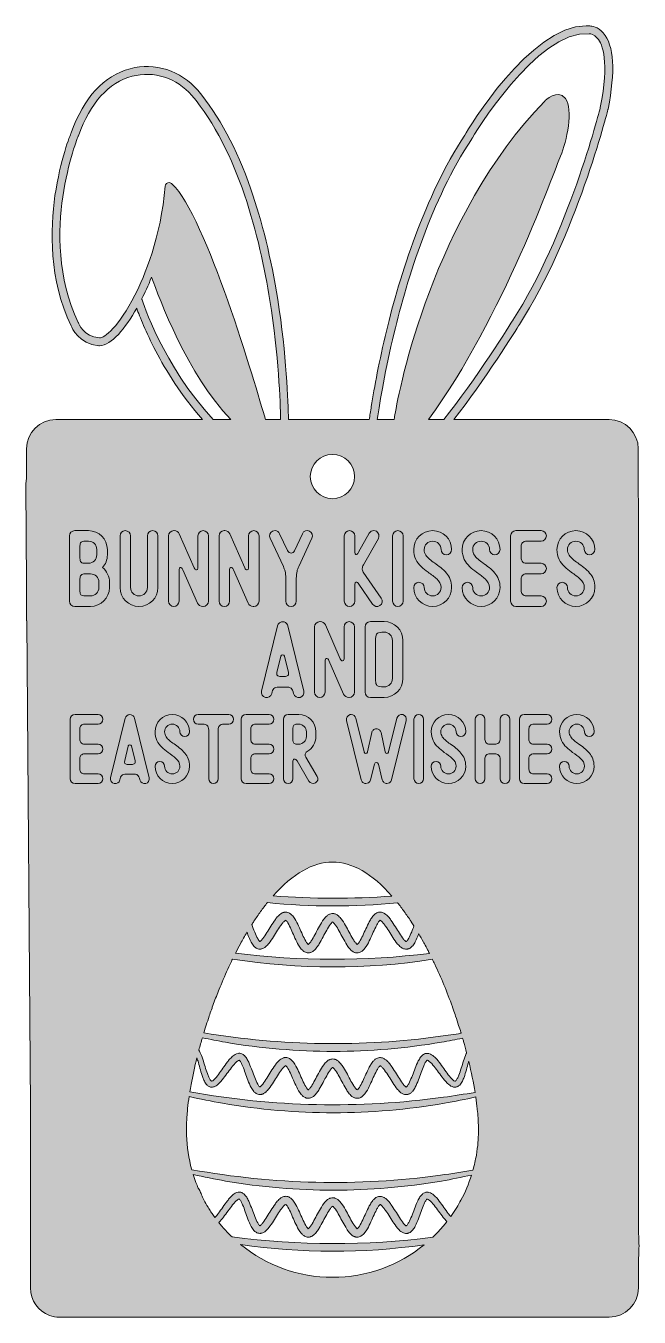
# Model space of a CAD drawing. Extents: x 272 to 737, y -980 to -2.
import ezdxf

# ---------------------------------------------------------------- set-up
doc = ezdxf.new("R2010")
doc.units = 0
doc.header["$MEASUREMENT"] = 0
doc.layers.add('Layer 1', color=7, linetype='Continuous', lineweight=0)

# ---------------------------------------------------------------- blocks, each defined once
blk = doc.blocks.new('Block_2')
at = {"layer": 'Layer 1', "true_color": 0x542400, "transparency": 33554687}
h = blk.add_hatch(color=38, dxfattribs=at)
h.dxf.hatch_style = 2
edge = h.paths.add_edge_path()
edge.add_spline(control_points=[(470.83, -493.98), (470.25, -494.58), (469.21, -494.81), (467.96, -494.81), (467.96, -494.81), (465.58, -494.81), (465.58, -494.81), (464.2, -494.81), (463.21, -494.55), (462.72, -493.89), (462.33, -493.4), (462.24, -492.65), (462.49, -491.62), (462.49, -491.62), (465.45, -479.6), (465.45, -479.6), (465.46, -479.53), (465.47, -479.45), (465.49, -479.38), (465.68, -478.79), (466.21, -478.4), (466.82, -478.4), (467.44, -478.4), (467.98, -478.81), (468.16, -479.39), (468.17, -479.46), (468.2, -479.54), (468.21, -479.6), (468.21, -479.6), (471.13, -491.45), (471.13, -491.45), (471.49, -492.64), (471.34, -493.44), (470.83, -493.98)], knot_values=[0, 0, 0, 0, 1, 1, 1, 2, 2, 2, 3, 3, 3, 4, 4, 4, 5, 5, 5, 6, 6, 6, 7, 7, 7, 8, 8, 8, 9, 9, 9, 10, 10, 10, 11, 11, 11, 11], degree=3, periodic=0)
edge = h.paths.add_edge_path()
edge.add_spline(control_points=[(482.89, -505.83), (482.89, -505.83), (470.7, -456.34), (470.7, -456.34), (470.45, -455.34), (469.82, -454.51), (468.99, -453.98), (468.32, -453.54), (467.53, -453.31), (466.71, -453.31), (465.81, -453.34), (464.97, -453.68), (464.3, -454.24), (463.66, -454.77), (463.17, -455.51), (462.95, -456.34), (462.95, -456.34), (450.77, -505.83), (450.77, -505.83), (450.23, -507.97), (451.54, -510.13), (453.69, -510.65), (455.83, -511.18), (457.98, -509.87), (458.52, -507.73), (458.84, -505.97), (459.21, -504.68), (460.08, -503.88), (460.88, -503.14), (462.08, -502.77), (464, -502.77), (464, -502.77), (469.47, -502.77), (469.47, -502.77), (471.08, -502.77), (472.29, -502.98), (473.19, -503.69), (474.11, -504.41), (474.72, -505.65), (475.14, -507.73), (475.66, -509.87), (477.83, -511.18), (479.96, -510.65), (482.1, -510.13), (483.41, -507.97), (482.89, -505.83)], knot_values=[0, 0, 0, 0, 1, 1, 1, 2, 2, 2, 3, 3, 3, 4, 4, 4, 5, 5, 5, 6, 6, 6, 7, 7, 7, 8, 8, 8, 9, 9, 9, 10, 10, 10, 11, 11, 11, 12, 12, 12, 13, 13, 13, 14, 14, 14, 15, 15, 15, 15], degree=3, periodic=0)
h = blk.add_hatch(color=38, dxfattribs=at)
h.dxf.hatch_style = 2
edge = h.paths.add_edge_path()
edge.add_spline(control_points=[(517.27, -453.2), (515.07, -453.2), (513.29, -454.99), (513.29, -457.18), (513.29, -457.18), (513.29, -481.53), (513.29, -481.53), (513.29, -482.52), (512.8, -483.01), (512.21, -483.01), (511.6, -483.01), (510.87, -482.49), (510.44, -481.42), (510.44, -481.42), (499.15, -455.7), (499.15, -455.7), (498.47, -454.14), (496.9, -453.21), (495.24, -453.2), (495.24, -453.2), (494.93, -453.2), (494.93, -453.2), (492.73, -453.2), (490.94, -454.99), (490.94, -457.18), (490.94, -457.18), (490.94, -506.66), (490.94, -506.66), (490.94, -508.86), (492.73, -510.65), (494.93, -510.65), (497.14, -510.65), (498.92, -508.86), (498.92, -506.66), (498.92, -506.66), (498.92, -482.69), (498.92, -482.69), (498.92, -481.64), (499.3, -481.14), (499.81, -481.06), (500.49, -480.93), (501.39, -481.59), (501.81, -482.76), (501.81, -482.76), (512.95, -508.16), (512.95, -508.16), (513.63, -509.72), (515.21, -510.65), (516.88, -510.65), (516.88, -510.65), (517.27, -510.65), (517.27, -510.65), (519.47, -510.65), (521.25, -508.86), (521.25, -506.66), (521.25, -506.66), (521.25, -457.18), (521.25, -457.18), (521.25, -454.99), (519.47, -453.2), (517.27, -453.2)], knot_values=[0, 0, 0, 0, 1, 1, 1, 2, 2, 2, 3, 3, 3, 4, 4, 4, 5, 5, 5, 6, 6, 6, 7, 7, 7, 8, 8, 8, 9, 9, 9, 10, 10, 10, 11, 11, 11, 12, 12, 12, 13, 13, 13, 14, 14, 14, 15, 15, 15, 16, 16, 16, 17, 17, 17, 18, 18, 18, 19, 19, 19, 20, 20, 20, 20], degree=3, periodic=0)
h = blk.add_hatch(color=38, dxfattribs=at)
h.dxf.hatch_style = 2
edge = h.paths.add_edge_path()
edge.add_spline(control_points=[(549.98, -496.28), (549.98, -499.81), (547.13, -502.67), (543.6, -502.67), (540.9, -502.67), (539.21, -502.41), (538.25, -501.48), (537.52, -500.77), (537.22, -499.65), (537.22, -497.96), (537.22, -497.96), (537.22, -465.97), (537.22, -465.97), (537.22, -463.98), (537.61, -462.79), (538.61, -462.09), (539.6, -461.38), (541.2, -461.18), (543.6, -461.18), (547.13, -461.18), (549.98, -464.03), (549.98, -467.56), (549.98, -467.56), (549.98, -496.28), (549.98, -496.28)], knot_values=[0, 0, 0, 0, 1, 1, 1, 2, 2, 2, 3, 3, 3, 4, 4, 4, 5, 5, 5, 6, 6, 6, 7, 7, 7, 8, 8, 8, 8], degree=3, periodic=0)
edge = h.paths.add_edge_path()
edge.add_spline(control_points=[(543.6, -453.2), (543.6, -453.2), (533.23, -453.2), (533.23, -453.2), (531.02, -453.2), (529.25, -454.99), (529.25, -457.18), (529.25, -457.18), (529.25, -506.66), (529.25, -506.66), (529.25, -508.86), (531.02, -510.65), (533.23, -510.65), (533.23, -510.65), (543.6, -510.65), (543.6, -510.65), (551.54, -510.65), (557.96, -504.22), (557.96, -496.28), (557.96, -496.28), (557.96, -467.56), (557.96, -467.56), (557.96, -459.62), (551.54, -453.2), (543.6, -453.2)], knot_values=[0, 0, 0, 0, 1, 1, 1, 2, 2, 2, 3, 3, 3, 4, 4, 4, 5, 5, 5, 6, 6, 6, 7, 7, 7, 8, 8, 8, 8], degree=3, periodic=0)
at = {"layer": 'Layer 1'}
for points, knots in [([(482.89, -505.83), (482.89, -505.83), (470.7, -456.34), (470.7, -456.34), (470.45, -455.34), (469.82, -454.51), (468.99, -453.98), (468.32, -453.54), (467.53, -453.31), (466.71, -453.31), (465.81, -453.34), (464.97, -453.68), (464.3, -454.24), (463.66, -454.77), (463.17, -455.51), (462.95, -456.34), (462.95, -456.34), (450.77, -505.83), (450.77, -505.83), (450.23, -507.97), (451.54, -510.13), (453.69, -510.65), (455.83, -511.18), (457.98, -509.87), (458.52, -507.73), (458.84, -505.97), (459.21, -504.68), (460.08, -503.88), (460.88, -503.14), (462.08, -502.77), (464, -502.77), (464, -502.77), (469.47, -502.77), (469.47, -502.77), (471.08, -502.77), (472.29, -502.98), (473.19, -503.69), (474.11, -504.41), (474.72, -505.65), (475.14, -507.73), (475.66, -509.87), (477.83, -511.18), (479.96, -510.65), (482.1, -510.13), (483.41, -507.97), (482.89, -505.83)], [0, 0, 0, 0, 1, 1, 1, 2, 2, 2, 3, 3, 3, 4, 4, 4, 5, 5, 5, 6, 6, 6, 7, 7, 7, 8, 8, 8, 9, 9, 9, 10, 10, 10, 11, 11, 11, 12, 12, 12, 13, 13, 13, 14, 14, 14, 15, 15, 15, 15]), ([(517.27, -453.2), (515.07, -453.2), (513.29, -454.99), (513.29, -457.18), (513.29, -457.18), (513.29, -481.53), (513.29, -481.53), (513.29, -482.52), (512.8, -483.01), (512.21, -483.01), (511.6, -483.01), (510.87, -482.49), (510.44, -481.42), (510.44, -481.42), (499.15, -455.7), (499.15, -455.7), (498.47, -454.14), (496.9, -453.21), (495.24, -453.2), (495.24, -453.2), (494.93, -453.2), (494.93, -453.2), (492.73, -453.2), (490.94, -454.99), (490.94, -457.18), (490.94, -457.18), (490.94, -506.66), (490.94, -506.66), (490.94, -508.86), (492.73, -510.65), (494.93, -510.65), (497.14, -510.65), (498.92, -508.86), (498.92, -506.66), (498.92, -506.66), (498.92, -482.69), (498.92, -482.69), (498.92, -481.64), (499.3, -481.14), (499.81, -481.06), (500.49, -480.93), (501.39, -481.59), (501.81, -482.76), (501.81, -482.76), (512.95, -508.16), (512.95, -508.16), (513.63, -509.72), (515.21, -510.65), (516.88, -510.65), (516.88, -510.65), (517.27, -510.65), (517.27, -510.65), (519.47, -510.65), (521.25, -508.86), (521.25, -506.66), (521.25, -506.66), (521.25, -457.18), (521.25, -457.18), (521.25, -454.99), (519.47, -453.2), (517.27, -453.2)], [0, 0, 0, 0, 1, 1, 1, 2, 2, 2, 3, 3, 3, 4, 4, 4, 5, 5, 5, 6, 6, 6, 7, 7, 7, 8, 8, 8, 9, 9, 9, 10, 10, 10, 11, 11, 11, 12, 12, 12, 13, 13, 13, 14, 14, 14, 15, 15, 15, 16, 16, 16, 17, 17, 17, 18, 18, 18, 19, 19, 19, 20, 20, 20, 20]), ([(543.6, -453.2), (543.6, -453.2), (533.23, -453.2), (533.23, -453.2), (531.02, -453.2), (529.25, -454.99), (529.25, -457.18), (529.25, -457.18), (529.25, -506.66), (529.25, -506.66), (529.25, -508.86), (531.02, -510.65), (533.23, -510.65), (533.23, -510.65), (543.6, -510.65), (543.6, -510.65), (551.54, -510.65), (557.96, -504.22), (557.96, -496.28), (557.96, -496.28), (557.96, -467.56), (557.96, -467.56), (557.96, -459.62), (551.54, -453.2), (543.6, -453.2)], [0, 0, 0, 0, 1, 1, 1, 2, 2, 2, 3, 3, 3, 4, 4, 4, 5, 5, 5, 6, 6, 6, 7, 7, 7, 8, 8, 8, 8]), ([(549.98, -496.28), (549.98, -499.81), (547.13, -502.67), (543.6, -502.67), (540.9, -502.67), (539.21, -502.41), (538.25, -501.48), (537.52, -500.77), (537.22, -499.65), (537.22, -497.96), (537.22, -497.96), (537.22, -465.97), (537.22, -465.97), (537.22, -463.98), (537.61, -462.79), (538.61, -462.09), (539.6, -461.38), (541.2, -461.18), (543.6, -461.18), (547.13, -461.18), (549.98, -464.03), (549.98, -467.56), (549.98, -467.56), (549.98, -496.28), (549.98, -496.28)], [0, 0, 0, 0, 1, 1, 1, 2, 2, 2, 3, 3, 3, 4, 4, 4, 5, 5, 5, 6, 6, 6, 7, 7, 7, 8, 8, 8, 8]), ([(470.83, -493.98), (470.25, -494.58), (469.21, -494.81), (467.96, -494.81), (467.96, -494.81), (465.58, -494.81), (465.58, -494.81), (464.2, -494.81), (463.21, -494.55), (462.72, -493.89), (462.33, -493.4), (462.24, -492.65), (462.49, -491.62), (462.49, -491.62), (465.45, -479.6), (465.45, -479.6), (465.46, -479.53), (465.47, -479.45), (465.49, -479.38), (465.68, -478.79), (466.21, -478.4), (466.82, -478.4), (467.44, -478.4), (467.98, -478.81), (468.16, -479.39), (468.17, -479.46), (468.2, -479.54), (468.21, -479.6), (468.21, -479.6), (471.13, -491.45), (471.13, -491.45), (471.49, -492.64), (471.34, -493.44), (470.83, -493.98)], [0, 0, 0, 0, 1, 1, 1, 2, 2, 2, 3, 3, 3, 4, 4, 4, 5, 5, 5, 6, 6, 6, 7, 7, 7, 8, 8, 8, 9, 9, 9, 10, 10, 10, 11, 11, 11, 11])]:
    blk.add_open_spline(points, degree=3, knots=knots, dxfattribs=at)
blk = doc.blocks.new('Block_4')
at = {"layer": 'Layer 1', "true_color": 0x542400, "transparency": 33554687}
h = blk.add_hatch(color=38, dxfattribs=at)
h.dxf.hatch_style = 2
edge = h.paths.add_edge_path()
edge.add_spline(control_points=[(327.65, -427.39), (327.65, -430.93), (324.8, -433.78), (321.26, -433.78), (321.26, -433.78), (317.12, -433.78), (317.12, -433.78), (315.62, -433.78), (314.58, -433.52), (313.98, -432.82), (313.52, -432.29), (313.3, -431.51), (313.3, -430.4), (313.3, -430.4), (313.3, -420.78), (313.3, -420.78), (313.3, -419.62), (313.54, -418.73), (314.07, -418.12), (314.72, -417.38), (315.75, -417.03), (317.28, -417.03), (317.28, -417.03), (321.26, -417.03), (321.26, -417.03), (324.8, -417.03), (327.65, -419.89), (327.65, -423.41), (327.65, -423.41), (327.65, -427.39), (327.65, -427.39)], knot_values=[0, 0, 0, 0, 1, 1, 1, 2, 2, 2, 3, 3, 3, 4, 4, 4, 5, 5, 5, 6, 6, 6, 7, 7, 7, 8, 8, 8, 9, 9, 9, 10, 10, 10, 10], degree=3, periodic=0)
edge = h.paths.add_edge_path()
edge.add_spline(control_points=[(313.3, -395.92), (313.3, -394.56), (313.57, -393.66), (314.17, -393.1), (314.83, -392.51), (315.86, -392.29), (317.32, -392.29), (317.32, -392.29), (319.67, -392.29), (319.67, -392.29), (323.2, -392.29), (326.05, -395.16), (326.05, -398.68), (326.05, -398.68), (326.05, -402.66), (326.05, -402.66), (326.05, -406.2), (323.2, -409.05), (319.67, -409.05), (319.67, -409.05), (317.28, -409.05), (317.28, -409.05), (315.81, -409.05), (314.78, -408.83), (314.14, -408.16), (313.56, -407.56), (313.3, -406.59), (313.3, -405.1), (313.3, -405.1), (313.3, -395.92), (313.3, -395.92)], knot_values=[0, 0, 0, 0, 1, 1, 1, 2, 2, 2, 3, 3, 3, 4, 4, 4, 5, 5, 5, 6, 6, 6, 7, 7, 7, 8, 8, 8, 9, 9, 9, 10, 10, 10, 10], degree=3, periodic=0)
edge = h.paths.add_edge_path()
edge.add_spline(control_points=[(330.34, -412.28), (332.64, -409.74), (334.03, -406.37), (334.03, -402.66), (334.03, -402.66), (334.03, -398.68), (334.03, -398.68), (334.03, -390.75), (327.61, -384.31), (319.67, -384.31), (319.67, -384.31), (309.3, -384.31), (309.3, -384.31), (307.1, -384.31), (305.32, -386.1), (305.32, -388.31), (305.32, -388.31), (305.32, -437.78), (305.32, -437.78), (305.32, -439.97), (307.1, -441.76), (309.3, -441.76), (309.3, -441.76), (321.26, -441.76), (321.26, -441.76), (329.2, -441.76), (335.63, -435.33), (335.63, -427.39), (335.63, -427.39), (335.63, -423.41), (335.63, -423.41), (335.63, -419.1), (333.68, -415.01), (330.34, -412.28)], knot_values=[0, 0, 0, 0, 1, 1, 1, 2, 2, 2, 3, 3, 3, 4, 4, 4, 5, 5, 5, 6, 6, 6, 7, 7, 7, 8, 8, 8, 9, 9, 9, 10, 10, 10, 11, 11, 11, 11], degree=3, periodic=0)
h = blk.add_hatch(color=38, dxfattribs=at)
h.dxf.hatch_style = 2
edge = h.paths.add_edge_path()
edge.add_spline(control_points=[(368.34, -384.31), (366.15, -384.31), (364.36, -386.1), (364.36, -388.31), (364.36, -388.31), (364.36, -427.39), (364.36, -427.39), (364.36, -430.93), (361.49, -433.78), (357.97, -433.78), (354.46, -433.78), (351.59, -430.93), (351.59, -427.39), (351.59, -427.39), (351.59, -388.31), (351.59, -388.31), (351.59, -386.1), (349.8, -384.31), (347.61, -384.31), (345.4, -384.31), (343.61, -386.1), (343.61, -388.31), (343.61, -388.31), (343.61, -427.39), (343.61, -427.39), (343.61, -435.33), (350.05, -441.76), (357.97, -441.76), (365.9, -441.76), (372.34, -435.33), (372.34, -427.39), (372.34, -427.39), (372.34, -388.31), (372.34, -388.31), (372.34, -386.1), (370.55, -384.31), (368.34, -384.31)], knot_values=[0, 0, 0, 0, 1, 1, 1, 2, 2, 2, 3, 3, 3, 4, 4, 4, 5, 5, 5, 6, 6, 6, 7, 7, 7, 8, 8, 8, 9, 9, 9, 10, 10, 10, 11, 11, 11, 12, 12, 12, 12], degree=3, periodic=0)
h = blk.add_hatch(color=38, dxfattribs=at)
h.dxf.hatch_style = 2
edge = h.paths.add_edge_path()
edge.add_spline(control_points=[(406.65, -384.31), (404.44, -384.31), (402.67, -386.1), (402.67, -388.31), (402.67, -388.31), (402.67, -412.65), (402.67, -412.65), (402.67, -413.63), (402.17, -414.12), (401.57, -414.12), (400.97, -414.12), (400.25, -413.6), (399.81, -412.55), (399.81, -412.55), (388.53, -386.81), (388.53, -386.81), (387.85, -385.25), (386.28, -384.33), (384.62, -384.31), (384.62, -384.31), (384.3, -384.31), (384.3, -384.31), (382.11, -384.31), (380.32, -386.1), (380.32, -388.31), (380.32, -388.31), (380.32, -437.78), (380.32, -437.78), (380.32, -439.97), (382.11, -441.76), (384.3, -441.76), (386.51, -441.76), (388.3, -439.97), (388.3, -437.78), (388.3, -437.78), (388.3, -413.81), (388.3, -413.81), (388.3, -412.77), (388.68, -412.25), (389.19, -412.17), (389.87, -412.05), (390.77, -412.7), (391.18, -413.88), (391.18, -413.88), (402.32, -439.28), (402.32, -439.28), (403.01, -440.83), (404.59, -441.76), (406.25, -441.76), (406.25, -441.76), (406.65, -441.76), (406.65, -441.76), (408.85, -441.76), (410.63, -439.97), (410.63, -437.78), (410.63, -437.78), (410.63, -388.31), (410.63, -388.31), (410.63, -386.1), (408.85, -384.31), (406.65, -384.31)], knot_values=[0, 0, 0, 0, 1, 1, 1, 2, 2, 2, 3, 3, 3, 4, 4, 4, 5, 5, 5, 6, 6, 6, 7, 7, 7, 8, 8, 8, 9, 9, 9, 10, 10, 10, 11, 11, 11, 12, 12, 12, 13, 13, 13, 14, 14, 14, 15, 15, 15, 16, 16, 16, 17, 17, 17, 18, 18, 18, 19, 19, 19, 20, 20, 20, 20], degree=3, periodic=0)
h = blk.add_hatch(color=38, dxfattribs=at)
h.dxf.hatch_style = 2
edge = h.paths.add_edge_path()
edge.add_spline(control_points=[(444.96, -384.31), (442.75, -384.31), (440.96, -386.1), (440.96, -388.31), (440.96, -388.31), (440.96, -412.65), (440.96, -412.65), (440.96, -413.63), (440.48, -414.12), (439.88, -414.12), (439.27, -414.12), (438.54, -413.6), (438.12, -412.55), (438.12, -412.55), (426.82, -386.81), (426.82, -386.81), (426.14, -385.25), (424.57, -384.33), (422.92, -384.31), (422.92, -384.31), (422.61, -384.31), (422.61, -384.31), (420.4, -384.31), (418.63, -386.1), (418.63, -388.31), (418.63, -388.31), (418.63, -437.78), (418.63, -437.78), (418.63, -439.97), (420.4, -441.76), (422.61, -441.76), (424.81, -441.76), (426.59, -439.97), (426.59, -437.78), (426.59, -437.78), (426.59, -413.81), (426.59, -413.81), (426.59, -412.77), (426.99, -412.25), (427.49, -412.17), (428.18, -412.05), (429.06, -412.7), (429.49, -413.88), (429.49, -413.88), (440.62, -439.28), (440.62, -439.28), (441.3, -440.83), (442.88, -441.76), (444.55, -441.76), (444.55, -441.76), (444.96, -441.76), (444.96, -441.76), (447.15, -441.76), (448.94, -439.97), (448.94, -437.78), (448.94, -437.78), (448.94, -388.31), (448.94, -388.31), (448.94, -386.1), (447.15, -384.31), (444.96, -384.31)], knot_values=[0, 0, 0, 0, 1, 1, 1, 2, 2, 2, 3, 3, 3, 4, 4, 4, 5, 5, 5, 6, 6, 6, 7, 7, 7, 8, 8, 8, 9, 9, 9, 10, 10, 10, 11, 11, 11, 12, 12, 12, 13, 13, 13, 14, 14, 14, 15, 15, 15, 16, 16, 16, 17, 17, 17, 18, 18, 18, 19, 19, 19, 20, 20, 20, 20], degree=3, periodic=0)
h = blk.add_hatch(color=38, dxfattribs=at)
h.dxf.hatch_style = 2
edge = h.paths.add_edge_path()
edge.add_spline(control_points=[(487.07, -384.7), (485.08, -383.75), (482.7, -384.61), (481.77, -386.62), (481.77, -386.62), (475.74, -399.5), (475.74, -399.5), (475.24, -400.7), (474.2, -401.28), (473.14, -401.27), (472.12, -401.24), (471.07, -400.63), (470.51, -399.42), (470.51, -399.42), (464.53, -386.62), (464.53, -386.62), (463.89, -385.25), (462.54, -384.37), (461.04, -384.31), (460.41, -384.3), (459.8, -384.42), (459.22, -384.7), (457.23, -385.62), (456.36, -388), (457.3, -389.99), (457.3, -389.99), (467.35, -411.53), (467.35, -411.53), (467.91, -412.77), (468.32, -413.89), (468.6, -414.98), (469.02, -416.64), (469.17, -418.25), (469.17, -420.12), (469.17, -420.12), (469.17, -437.78), (469.17, -437.78), (469.17, -439.97), (470.96, -441.76), (473.15, -441.76), (475.36, -441.76), (477.15, -439.97), (477.15, -437.78), (477.15, -437.78), (477.15, -420.4), (477.15, -420.4), (477.15, -418.4), (477.27, -416.73), (477.68, -415.05), (477.95, -413.9), (478.36, -412.74), (478.96, -411.49), (478.96, -411.49), (489, -389.99), (489, -389.99), (489.93, -388), (489.07, -385.62), (487.07, -384.7)], knot_values=[0, 0, 0, 0, 1, 1, 1, 2, 2, 2, 3, 3, 3, 4, 4, 4, 5, 5, 5, 6, 6, 6, 7, 7, 7, 8, 8, 8, 9, 9, 9, 10, 10, 10, 11, 11, 11, 12, 12, 12, 13, 13, 13, 14, 14, 14, 15, 15, 15, 16, 16, 16, 17, 17, 17, 18, 18, 18, 19, 19, 19, 19], degree=3, periodic=0)
at = {"layer": 'Layer 1'}
for points, knots in [([(330.34, -412.28), (332.64, -409.74), (334.03, -406.37), (334.03, -402.66), (334.03, -402.66), (334.03, -398.68), (334.03, -398.68), (334.03, -390.75), (327.61, -384.31), (319.67, -384.31), (319.67, -384.31), (309.3, -384.31), (309.3, -384.31), (307.1, -384.31), (305.32, -386.1), (305.32, -388.31), (305.32, -388.31), (305.32, -437.78), (305.32, -437.78), (305.32, -439.97), (307.1, -441.76), (309.3, -441.76), (309.3, -441.76), (321.26, -441.76), (321.26, -441.76), (329.2, -441.76), (335.63, -435.33), (335.63, -427.39), (335.63, -427.39), (335.63, -423.41), (335.63, -423.41), (335.63, -419.1), (333.68, -415.01), (330.34, -412.28)], [0, 0, 0, 0, 1, 1, 1, 2, 2, 2, 3, 3, 3, 4, 4, 4, 5, 5, 5, 6, 6, 6, 7, 7, 7, 8, 8, 8, 9, 9, 9, 10, 10, 10, 11, 11, 11, 11]), ([(368.34, -384.31), (366.15, -384.31), (364.36, -386.1), (364.36, -388.31), (364.36, -388.31), (364.36, -427.39), (364.36, -427.39), (364.36, -430.93), (361.49, -433.78), (357.97, -433.78), (354.46, -433.78), (351.59, -430.93), (351.59, -427.39), (351.59, -427.39), (351.59, -388.31), (351.59, -388.31), (351.59, -386.1), (349.8, -384.31), (347.61, -384.31), (345.4, -384.31), (343.61, -386.1), (343.61, -388.31), (343.61, -388.31), (343.61, -427.39), (343.61, -427.39), (343.61, -435.33), (350.05, -441.76), (357.97, -441.76), (365.9, -441.76), (372.34, -435.33), (372.34, -427.39), (372.34, -427.39), (372.34, -388.31), (372.34, -388.31), (372.34, -386.1), (370.55, -384.31), (368.34, -384.31)], [0, 0, 0, 0, 1, 1, 1, 2, 2, 2, 3, 3, 3, 4, 4, 4, 5, 5, 5, 6, 6, 6, 7, 7, 7, 8, 8, 8, 9, 9, 9, 10, 10, 10, 11, 11, 11, 12, 12, 12, 12]), ([(406.65, -384.31), (404.44, -384.31), (402.67, -386.1), (402.67, -388.31), (402.67, -388.31), (402.67, -412.65), (402.67, -412.65), (402.67, -413.63), (402.17, -414.12), (401.57, -414.12), (400.97, -414.12), (400.25, -413.6), (399.81, -412.55), (399.81, -412.55), (388.53, -386.81), (388.53, -386.81), (387.85, -385.25), (386.28, -384.33), (384.62, -384.31), (384.62, -384.31), (384.3, -384.31), (384.3, -384.31), (382.11, -384.31), (380.32, -386.1), (380.32, -388.31), (380.32, -388.31), (380.32, -437.78), (380.32, -437.78), (380.32, -439.97), (382.11, -441.76), (384.3, -441.76), (386.51, -441.76), (388.3, -439.97), (388.3, -437.78), (388.3, -437.78), (388.3, -413.81), (388.3, -413.81), (388.3, -412.77), (388.68, -412.25), (389.19, -412.17), (389.87, -412.05), (390.77, -412.7), (391.18, -413.88), (391.18, -413.88), (402.32, -439.28), (402.32, -439.28), (403.01, -440.83), (404.59, -441.76), (406.25, -441.76), (406.25, -441.76), (406.65, -441.76), (406.65, -441.76), (408.85, -441.76), (410.63, -439.97), (410.63, -437.78), (410.63, -437.78), (410.63, -388.31), (410.63, -388.31), (410.63, -386.1), (408.85, -384.31), (406.65, -384.31)], [0, 0, 0, 0, 1, 1, 1, 2, 2, 2, 3, 3, 3, 4, 4, 4, 5, 5, 5, 6, 6, 6, 7, 7, 7, 8, 8, 8, 9, 9, 9, 10, 10, 10, 11, 11, 11, 12, 12, 12, 13, 13, 13, 14, 14, 14, 15, 15, 15, 16, 16, 16, 17, 17, 17, 18, 18, 18, 19, 19, 19, 20, 20, 20, 20]), ([(444.96, -384.31), (442.75, -384.31), (440.96, -386.1), (440.96, -388.31), (440.96, -388.31), (440.96, -412.65), (440.96, -412.65), (440.96, -413.63), (440.48, -414.12), (439.88, -414.12), (439.27, -414.12), (438.54, -413.6), (438.12, -412.55), (438.12, -412.55), (426.82, -386.81), (426.82, -386.81), (426.14, -385.25), (424.57, -384.33), (422.92, -384.31), (422.92, -384.31), (422.61, -384.31), (422.61, -384.31), (420.4, -384.31), (418.63, -386.1), (418.63, -388.31), (418.63, -388.31), (418.63, -437.78), (418.63, -437.78), (418.63, -439.97), (420.4, -441.76), (422.61, -441.76), (424.81, -441.76), (426.59, -439.97), (426.59, -437.78), (426.59, -437.78), (426.59, -413.81), (426.59, -413.81), (426.59, -412.77), (426.99, -412.25), (427.49, -412.17), (428.18, -412.05), (429.06, -412.7), (429.49, -413.88), (429.49, -413.88), (440.62, -439.28), (440.62, -439.28), (441.3, -440.83), (442.88, -441.76), (444.55, -441.76), (444.55, -441.76), (444.96, -441.76), (444.96, -441.76), (447.15, -441.76), (448.94, -439.97), (448.94, -437.78), (448.94, -437.78), (448.94, -388.31), (448.94, -388.31), (448.94, -386.1), (447.15, -384.31), (444.96, -384.31)], [0, 0, 0, 0, 1, 1, 1, 2, 2, 2, 3, 3, 3, 4, 4, 4, 5, 5, 5, 6, 6, 6, 7, 7, 7, 8, 8, 8, 9, 9, 9, 10, 10, 10, 11, 11, 11, 12, 12, 12, 13, 13, 13, 14, 14, 14, 15, 15, 15, 16, 16, 16, 17, 17, 17, 18, 18, 18, 19, 19, 19, 20, 20, 20, 20]), ([(487.07, -384.7), (485.08, -383.75), (482.7, -384.61), (481.77, -386.62), (481.77, -386.62), (475.74, -399.5), (475.74, -399.5), (475.24, -400.7), (474.2, -401.28), (473.14, -401.27), (472.12, -401.24), (471.07, -400.63), (470.51, -399.42), (470.51, -399.42), (464.53, -386.62), (464.53, -386.62), (463.89, -385.25), (462.54, -384.37), (461.04, -384.31), (460.41, -384.3), (459.8, -384.42), (459.22, -384.7), (457.23, -385.62), (456.36, -388), (457.3, -389.99), (457.3, -389.99), (467.35, -411.53), (467.35, -411.53), (467.91, -412.77), (468.32, -413.89), (468.6, -414.98), (469.02, -416.64), (469.17, -418.25), (469.17, -420.12), (469.17, -420.12), (469.17, -437.78), (469.17, -437.78), (469.17, -439.97), (470.96, -441.76), (473.15, -441.76), (475.36, -441.76), (477.15, -439.97), (477.15, -437.78), (477.15, -437.78), (477.15, -420.4), (477.15, -420.4), (477.15, -418.4), (477.27, -416.73), (477.68, -415.05), (477.95, -413.9), (478.36, -412.74), (478.96, -411.49), (478.96, -411.49), (489, -389.99), (489, -389.99), (489.93, -388), (489.07, -385.62), (487.07, -384.7)], [0, 0, 0, 0, 1, 1, 1, 2, 2, 2, 3, 3, 3, 4, 4, 4, 5, 5, 5, 6, 6, 6, 7, 7, 7, 8, 8, 8, 9, 9, 9, 10, 10, 10, 11, 11, 11, 12, 12, 12, 13, 13, 13, 14, 14, 14, 15, 15, 15, 16, 16, 16, 17, 17, 17, 18, 18, 18, 19, 19, 19, 19]), ([(313.3, -395.92), (313.3, -394.56), (313.57, -393.66), (314.17, -393.1), (314.83, -392.51), (315.86, -392.29), (317.32, -392.29), (317.32, -392.29), (319.67, -392.29), (319.67, -392.29), (323.2, -392.29), (326.05, -395.16), (326.05, -398.68), (326.05, -398.68), (326.05, -402.66), (326.05, -402.66), (326.05, -406.2), (323.2, -409.05), (319.67, -409.05), (319.67, -409.05), (317.28, -409.05), (317.28, -409.05), (315.81, -409.05), (314.78, -408.83), (314.14, -408.16), (313.56, -407.56), (313.3, -406.59), (313.3, -405.1), (313.3, -405.1), (313.3, -395.92), (313.3, -395.92)], [0, 0, 0, 0, 1, 1, 1, 2, 2, 2, 3, 3, 3, 4, 4, 4, 5, 5, 5, 6, 6, 6, 7, 7, 7, 8, 8, 8, 9, 9, 9, 10, 10, 10, 10]), ([(327.65, -427.39), (327.65, -430.93), (324.8, -433.78), (321.26, -433.78), (321.26, -433.78), (317.12, -433.78), (317.12, -433.78), (315.62, -433.78), (314.58, -433.52), (313.98, -432.82), (313.52, -432.29), (313.3, -431.51), (313.3, -430.4), (313.3, -430.4), (313.3, -420.78), (313.3, -420.78), (313.3, -419.62), (313.54, -418.73), (314.07, -418.12), (314.72, -417.38), (315.75, -417.03), (317.28, -417.03), (317.28, -417.03), (321.26, -417.03), (321.26, -417.03), (324.8, -417.03), (327.65, -419.89), (327.65, -423.41), (327.65, -423.41), (327.65, -427.39), (327.65, -427.39)], [0, 0, 0, 0, 1, 1, 1, 2, 2, 2, 3, 3, 3, 4, 4, 4, 5, 5, 5, 6, 6, 6, 7, 7, 7, 8, 8, 8, 9, 9, 9, 10, 10, 10, 10])]:
    blk.add_open_spline(points, degree=3, knots=knots, dxfattribs=at)
blk = doc.blocks.new('Block_5')
at = {"layer": 'Layer 1', "true_color": 0x542400, "transparency": 33554687}
h = blk.add_hatch(color=38, dxfattribs=at)
h.dxf.hatch_style = 2
edge = h.paths.add_edge_path()
edge.add_spline(control_points=[(541.5, -435.53), (541.5, -435.53), (527.91, -415.69), (527.91, -415.69), (527.31, -414.64), (527.08, -413.82), (527.11, -413.04), (527.13, -412.16), (527.47, -411.34), (527.98, -410.32), (527.98, -410.32), (539.29, -390.26), (539.29, -390.26), (540.38, -388.34), (539.7, -385.91), (537.77, -384.82), (537.2, -384.49), (536.55, -384.31), (535.88, -384.31), (534.42, -384.29), (533.05, -385.06), (532.35, -386.35), (532.35, -386.35), (524.27, -400.66), (524.27, -400.66), (523.57, -402.03), (522.74, -402.62), (522.17, -402.42), (521.75, -402.25), (521.46, -401.65), (521.46, -400.6), (521.46, -400.6), (521.46, -388.31), (521.46, -388.31), (521.46, -386.1), (519.67, -384.31), (517.46, -384.31), (515.27, -384.31), (513.48, -386.1), (513.48, -388.31), (513.48, -388.31), (513.48, -437.78), (513.48, -437.78), (513.48, -439.97), (515.27, -441.76), (517.46, -441.76), (519.67, -441.76), (521.46, -439.97), (521.46, -437.78), (521.46, -437.78), (521.47, -425.01), (521.47, -425.01), (521.46, -424.04), (521.84, -423.44), (522.4, -423.34), (522.99, -423.25), (523.78, -423.71), (524.54, -424.86), (524.54, -424.86), (534.91, -440.03), (534.91, -440.03), (536.16, -441.86), (538.65, -442.32), (540.46, -441.06), (542.28, -439.82), (542.74, -437.34), (541.5, -435.53)], knot_values=[0, 0, 0, 0, 1, 1, 1, 2, 2, 2, 3, 3, 3, 4, 4, 4, 5, 5, 5, 6, 6, 6, 7, 7, 7, 8, 8, 8, 9, 9, 9, 10, 10, 10, 11, 11, 11, 12, 12, 12, 13, 13, 13, 14, 14, 14, 15, 15, 15, 16, 16, 16, 17, 17, 17, 18, 18, 18, 19, 19, 19, 20, 20, 20, 21, 21, 21, 22, 22, 22, 22], degree=3, periodic=0)
h = blk.add_hatch(color=38, dxfattribs=at)
h.dxf.hatch_style = 2
edge = h.paths.add_edge_path()
edge.add_spline(control_points=[(554.09, -384.31), (551.88, -384.31), (550.11, -386.1), (550.11, -388.31), (550.11, -388.31), (550.11, -437.78), (550.11, -437.78), (550.11, -439.97), (551.88, -441.76), (554.09, -441.76), (556.29, -441.76), (558.07, -439.97), (558.07, -437.78), (558.07, -437.78), (558.07, -388.31), (558.07, -388.31), (558.07, -386.1), (556.29, -384.31), (554.09, -384.31)], knot_values=[0, 0, 0, 0, 1, 1, 1, 2, 2, 2, 3, 3, 3, 4, 4, 4, 5, 5, 5, 6, 6, 6, 6], degree=3, periodic=0)
h = blk.add_hatch(color=38, dxfattribs=at)
h.dxf.hatch_style = 2
edge = h.paths.add_edge_path()
edge.add_spline(control_points=[(581.85, -408.81), (579.16, -406.89), (576.72, -405.05), (575.3, -402.85), (574.51, -401.61), (574.03, -400.25), (574.03, -398.68), (574.03, -395.16), (576.9, -392.29), (580.42, -392.29), (583.94, -392.29), (586.8, -395.16), (586.8, -398.68), (586.8, -400.87), (588.59, -402.66), (590.79, -402.66), (593, -402.66), (594.78, -400.87), (594.78, -398.68), (594.78, -390.75), (588.36, -384.31), (580.42, -384.31), (572.49, -384.31), (566.05, -390.75), (566.05, -398.68), (566.05, -401.54), (566.67, -403.96), (567.66, -406.06), (569.7, -410.3), (573.37, -413.22), (576.95, -415.81), (579.34, -417.53), (581.7, -419.11), (583.5, -420.85), (585.48, -422.73), (586.8, -424.79), (586.8, -427.39), (586.8, -430.93), (583.94, -433.78), (580.42, -433.78), (576.9, -433.78), (574.03, -430.93), (574.03, -427.39), (574.03, -425.2), (572.25, -423.41), (570.05, -423.41), (567.84, -423.41), (566.05, -425.2), (566.05, -427.39), (566.05, -435.33), (572.49, -441.76), (580.42, -441.76), (588.36, -441.76), (594.78, -435.33), (594.78, -427.39), (594.78, -422.73), (593.17, -419.24), (590.85, -416.41), (588.3, -413.32), (584.92, -411.01), (581.85, -408.81)], knot_values=[0, 0, 0, 0, 1, 1, 1, 2, 2, 2, 3, 3, 3, 4, 4, 4, 5, 5, 5, 6, 6, 6, 7, 7, 7, 8, 8, 8, 9, 9, 9, 10, 10, 10, 11, 11, 11, 12, 12, 12, 13, 13, 13, 14, 14, 14, 15, 15, 15, 16, 16, 16, 17, 17, 17, 18, 18, 18, 19, 19, 19, 20, 20, 20, 20], degree=3, periodic=0)
h = blk.add_hatch(color=38, dxfattribs=at)
h.dxf.hatch_style = 2
edge = h.paths.add_edge_path()
edge.add_spline(control_points=[(618.56, -408.81), (615.87, -406.89), (613.43, -405.05), (612.01, -402.85), (611.21, -401.61), (610.74, -400.25), (610.74, -398.68), (610.74, -395.16), (613.6, -392.29), (617.13, -392.29), (620.65, -392.29), (623.51, -395.16), (623.51, -398.68), (623.51, -400.87), (625.3, -402.66), (627.5, -402.66), (629.69, -402.66), (631.48, -400.87), (631.48, -398.68), (631.48, -390.75), (625.06, -384.31), (617.13, -384.31), (609.19, -384.31), (602.76, -390.75), (602.76, -398.68), (602.76, -401.54), (603.36, -403.96), (604.37, -406.06), (606.41, -410.3), (610.08, -413.22), (613.65, -415.81), (616.05, -417.53), (618.4, -419.11), (620.21, -420.85), (622.19, -422.73), (623.51, -424.79), (623.51, -427.39), (623.51, -430.93), (620.65, -433.78), (617.13, -433.78), (613.6, -433.78), (610.74, -430.93), (610.74, -427.39), (610.74, -425.2), (608.96, -423.41), (606.75, -423.41), (604.55, -423.41), (602.76, -425.2), (602.76, -427.39), (602.76, -435.33), (609.19, -441.76), (617.13, -441.76), (625.06, -441.76), (631.48, -435.33), (631.48, -427.39), (631.48, -422.73), (629.87, -419.24), (627.55, -416.41), (625.01, -413.32), (621.63, -411.01), (618.56, -408.81)], knot_values=[0, 0, 0, 0, 1, 1, 1, 2, 2, 2, 3, 3, 3, 4, 4, 4, 5, 5, 5, 6, 6, 6, 7, 7, 7, 8, 8, 8, 9, 9, 9, 10, 10, 10, 11, 11, 11, 12, 12, 12, 13, 13, 13, 14, 14, 14, 15, 15, 15, 16, 16, 16, 17, 17, 17, 18, 18, 18, 19, 19, 19, 20, 20, 20, 20], degree=3, periodic=0)
h = blk.add_hatch(color=38, dxfattribs=at)
h.dxf.hatch_style = 2
edge = h.paths.add_edge_path()
edge.add_spline(control_points=[(648.38, -418.3), (649.09, -417.49), (650.18, -417.03), (651.52, -417.03), (651.52, -417.03), (662.61, -417.03), (662.61, -417.03), (664.81, -417.03), (666.59, -415.24), (666.59, -413.04), (666.59, -410.83), (664.81, -409.05), (662.61, -409.05), (662.61, -409.05), (651.44, -409.05), (651.44, -409.05), (650.01, -409.05), (648.87, -408.49), (648.18, -407.52), (647.71, -406.86), (647.44, -406.03), (647.44, -405.06), (647.44, -405.06), (647.44, -396.28), (647.44, -396.28), (647.44, -395.09), (647.85, -394.09), (648.55, -393.4), (649.26, -392.69), (650.28, -392.29), (651.52, -392.29), (651.52, -392.29), (662.61, -392.29), (662.61, -392.29), (664.81, -392.29), (666.59, -390.51), (666.59, -388.31), (666.59, -386.1), (664.81, -384.31), (662.61, -384.31), (662.61, -384.31), (643.46, -384.31), (643.46, -384.31), (641.25, -384.31), (639.47, -386.1), (639.47, -388.31), (639.47, -388.31), (639.47, -437.78), (639.47, -437.78), (639.47, -439.97), (641.25, -441.76), (643.46, -441.76), (643.46, -441.76), (662.61, -441.76), (662.61, -441.76), (664.81, -441.76), (666.59, -439.97), (666.59, -437.78), (666.59, -435.57), (664.81, -433.78), (662.61, -433.78), (662.61, -433.78), (651.36, -433.78), (651.36, -433.78), (650.12, -433.78), (649.09, -433.33), (648.4, -432.52), (647.8, -431.83), (647.44, -430.86), (647.44, -429.71), (647.44, -429.71), (647.44, -420.94), (647.44, -420.94), (647.44, -419.88), (647.78, -418.96), (648.38, -418.3)], knot_values=[0, 0, 0, 0, 1, 1, 1, 2, 2, 2, 3, 3, 3, 4, 4, 4, 5, 5, 5, 6, 6, 6, 7, 7, 7, 8, 8, 8, 9, 9, 9, 10, 10, 10, 11, 11, 11, 12, 12, 12, 13, 13, 13, 14, 14, 14, 15, 15, 15, 16, 16, 16, 17, 17, 17, 18, 18, 18, 19, 19, 19, 20, 20, 20, 21, 21, 21, 22, 22, 22, 23, 23, 23, 24, 24, 24, 25, 25, 25, 25], degree=3, periodic=0)
h = blk.add_hatch(color=38, dxfattribs=at)
h.dxf.hatch_style = 2
edge = h.paths.add_edge_path()
edge.add_spline(control_points=[(690.37, -408.81), (687.69, -406.89), (685.24, -405.05), (683.82, -402.85), (683.03, -401.61), (682.56, -400.25), (682.56, -398.68), (682.56, -395.16), (685.42, -392.29), (688.94, -392.29), (692.46, -392.29), (695.32, -395.16), (695.32, -398.68), (695.32, -400.87), (697.11, -402.66), (699.31, -402.66), (701.52, -402.66), (703.31, -400.87), (703.31, -398.68), (703.31, -390.75), (696.87, -384.31), (688.94, -384.31), (681.01, -384.31), (674.58, -390.75), (674.58, -398.68), (674.58, -401.54), (675.18, -403.96), (676.18, -406.06), (678.22, -410.3), (681.89, -413.22), (685.46, -415.81), (687.86, -417.53), (690.22, -419.11), (692.02, -420.85), (694, -422.73), (695.32, -424.79), (695.32, -427.39), (695.32, -430.93), (692.46, -433.78), (688.94, -433.78), (685.42, -433.78), (682.56, -430.93), (682.56, -427.39), (682.56, -425.2), (680.77, -423.41), (678.57, -423.41), (676.36, -423.41), (674.58, -425.2), (674.58, -427.39), (674.58, -435.33), (681.01, -441.76), (688.94, -441.76), (696.87, -441.76), (703.31, -435.33), (703.31, -427.39), (703.31, -422.73), (701.7, -419.24), (699.36, -416.41), (696.83, -413.32), (693.44, -411.01), (690.37, -408.81)], knot_values=[0, 0, 0, 0, 1, 1, 1, 2, 2, 2, 3, 3, 3, 4, 4, 4, 5, 5, 5, 6, 6, 6, 7, 7, 7, 8, 8, 8, 9, 9, 9, 10, 10, 10, 11, 11, 11, 12, 12, 12, 13, 13, 13, 14, 14, 14, 15, 15, 15, 16, 16, 16, 17, 17, 17, 18, 18, 18, 19, 19, 19, 20, 20, 20, 20], degree=3, periodic=0)
at = {"layer": 'Layer 1'}
for points, knots in [([(541.5, -435.53), (541.5, -435.53), (527.91, -415.69), (527.91, -415.69), (527.31, -414.64), (527.08, -413.82), (527.11, -413.04), (527.13, -412.16), (527.47, -411.34), (527.98, -410.32), (527.98, -410.32), (539.29, -390.26), (539.29, -390.26), (540.38, -388.34), (539.7, -385.91), (537.77, -384.82), (537.2, -384.49), (536.55, -384.31), (535.88, -384.31), (534.42, -384.29), (533.05, -385.06), (532.35, -386.35), (532.35, -386.35), (524.27, -400.66), (524.27, -400.66), (523.57, -402.03), (522.74, -402.62), (522.17, -402.42), (521.75, -402.25), (521.46, -401.65), (521.46, -400.6), (521.46, -400.6), (521.46, -388.31), (521.46, -388.31), (521.46, -386.1), (519.67, -384.31), (517.46, -384.31), (515.27, -384.31), (513.48, -386.1), (513.48, -388.31), (513.48, -388.31), (513.48, -437.78), (513.48, -437.78), (513.48, -439.97), (515.27, -441.76), (517.46, -441.76), (519.67, -441.76), (521.46, -439.97), (521.46, -437.78), (521.46, -437.78), (521.47, -425.01), (521.47, -425.01), (521.46, -424.04), (521.84, -423.44), (522.4, -423.34), (522.99, -423.25), (523.78, -423.71), (524.54, -424.86), (524.54, -424.86), (534.91, -440.03), (534.91, -440.03), (536.16, -441.86), (538.65, -442.32), (540.46, -441.06), (542.28, -439.82), (542.74, -437.34), (541.5, -435.53)], [0, 0, 0, 0, 1, 1, 1, 2, 2, 2, 3, 3, 3, 4, 4, 4, 5, 5, 5, 6, 6, 6, 7, 7, 7, 8, 8, 8, 9, 9, 9, 10, 10, 10, 11, 11, 11, 12, 12, 12, 13, 13, 13, 14, 14, 14, 15, 15, 15, 16, 16, 16, 17, 17, 17, 18, 18, 18, 19, 19, 19, 20, 20, 20, 21, 21, 21, 22, 22, 22, 22]), ([(554.09, -384.31), (551.88, -384.31), (550.11, -386.1), (550.11, -388.31), (550.11, -388.31), (550.11, -437.78), (550.11, -437.78), (550.11, -439.97), (551.88, -441.76), (554.09, -441.76), (556.29, -441.76), (558.07, -439.97), (558.07, -437.78), (558.07, -437.78), (558.07, -388.31), (558.07, -388.31), (558.07, -386.1), (556.29, -384.31), (554.09, -384.31)], [0, 0, 0, 0, 1, 1, 1, 2, 2, 2, 3, 3, 3, 4, 4, 4, 5, 5, 5, 6, 6, 6, 6]), ([(581.85, -408.81), (579.16, -406.89), (576.72, -405.05), (575.3, -402.85), (574.51, -401.61), (574.03, -400.25), (574.03, -398.68), (574.03, -395.16), (576.9, -392.29), (580.42, -392.29), (583.94, -392.29), (586.8, -395.16), (586.8, -398.68), (586.8, -400.87), (588.59, -402.66), (590.79, -402.66), (593, -402.66), (594.78, -400.87), (594.78, -398.68), (594.78, -390.75), (588.36, -384.31), (580.42, -384.31), (572.49, -384.31), (566.05, -390.75), (566.05, -398.68), (566.05, -401.54), (566.67, -403.96), (567.66, -406.06), (569.7, -410.3), (573.37, -413.22), (576.95, -415.81), (579.34, -417.53), (581.7, -419.11), (583.5, -420.85), (585.48, -422.73), (586.8, -424.79), (586.8, -427.39), (586.8, -430.93), (583.94, -433.78), (580.42, -433.78), (576.9, -433.78), (574.03, -430.93), (574.03, -427.39), (574.03, -425.2), (572.25, -423.41), (570.05, -423.41), (567.84, -423.41), (566.05, -425.2), (566.05, -427.39), (566.05, -435.33), (572.49, -441.76), (580.42, -441.76), (588.36, -441.76), (594.78, -435.33), (594.78, -427.39), (594.78, -422.73), (593.17, -419.24), (590.85, -416.41), (588.3, -413.32), (584.92, -411.01), (581.85, -408.81)], [0, 0, 0, 0, 1, 1, 1, 2, 2, 2, 3, 3, 3, 4, 4, 4, 5, 5, 5, 6, 6, 6, 7, 7, 7, 8, 8, 8, 9, 9, 9, 10, 10, 10, 11, 11, 11, 12, 12, 12, 13, 13, 13, 14, 14, 14, 15, 15, 15, 16, 16, 16, 17, 17, 17, 18, 18, 18, 19, 19, 19, 20, 20, 20, 20]), ([(618.56, -408.81), (615.87, -406.89), (613.43, -405.05), (612.01, -402.85), (611.21, -401.61), (610.74, -400.25), (610.74, -398.68), (610.74, -395.16), (613.6, -392.29), (617.13, -392.29), (620.65, -392.29), (623.51, -395.16), (623.51, -398.68), (623.51, -400.87), (625.3, -402.66), (627.5, -402.66), (629.69, -402.66), (631.48, -400.87), (631.48, -398.68), (631.48, -390.75), (625.06, -384.31), (617.13, -384.31), (609.19, -384.31), (602.76, -390.75), (602.76, -398.68), (602.76, -401.54), (603.36, -403.96), (604.37, -406.06), (606.41, -410.3), (610.08, -413.22), (613.65, -415.81), (616.05, -417.53), (618.4, -419.11), (620.21, -420.85), (622.19, -422.73), (623.51, -424.79), (623.51, -427.39), (623.51, -430.93), (620.65, -433.78), (617.13, -433.78), (613.6, -433.78), (610.74, -430.93), (610.74, -427.39), (610.74, -425.2), (608.96, -423.41), (606.75, -423.41), (604.55, -423.41), (602.76, -425.2), (602.76, -427.39), (602.76, -435.33), (609.19, -441.76), (617.13, -441.76), (625.06, -441.76), (631.48, -435.33), (631.48, -427.39), (631.48, -422.73), (629.87, -419.24), (627.55, -416.41), (625.01, -413.32), (621.63, -411.01), (618.56, -408.81)], [0, 0, 0, 0, 1, 1, 1, 2, 2, 2, 3, 3, 3, 4, 4, 4, 5, 5, 5, 6, 6, 6, 7, 7, 7, 8, 8, 8, 9, 9, 9, 10, 10, 10, 11, 11, 11, 12, 12, 12, 13, 13, 13, 14, 14, 14, 15, 15, 15, 16, 16, 16, 17, 17, 17, 18, 18, 18, 19, 19, 19, 20, 20, 20, 20]), ([(648.38, -418.3), (649.09, -417.49), (650.18, -417.03), (651.52, -417.03), (651.52, -417.03), (662.61, -417.03), (662.61, -417.03), (664.81, -417.03), (666.59, -415.24), (666.59, -413.04), (666.59, -410.83), (664.81, -409.05), (662.61, -409.05), (662.61, -409.05), (651.44, -409.05), (651.44, -409.05), (650.01, -409.05), (648.87, -408.49), (648.18, -407.52), (647.71, -406.86), (647.44, -406.03), (647.44, -405.06), (647.44, -405.06), (647.44, -396.28), (647.44, -396.28), (647.44, -395.09), (647.85, -394.09), (648.55, -393.4), (649.26, -392.69), (650.28, -392.29), (651.52, -392.29), (651.52, -392.29), (662.61, -392.29), (662.61, -392.29), (664.81, -392.29), (666.59, -390.51), (666.59, -388.31), (666.59, -386.1), (664.81, -384.31), (662.61, -384.31), (662.61, -384.31), (643.46, -384.31), (643.46, -384.31), (641.25, -384.31), (639.47, -386.1), (639.47, -388.31), (639.47, -388.31), (639.47, -437.78), (639.47, -437.78), (639.47, -439.97), (641.25, -441.76), (643.46, -441.76), (643.46, -441.76), (662.61, -441.76), (662.61, -441.76), (664.81, -441.76), (666.59, -439.97), (666.59, -437.78), (666.59, -435.57), (664.81, -433.78), (662.61, -433.78), (662.61, -433.78), (651.36, -433.78), (651.36, -433.78), (650.12, -433.78), (649.09, -433.33), (648.4, -432.52), (647.8, -431.83), (647.44, -430.86), (647.44, -429.71), (647.44, -429.71), (647.44, -420.94), (647.44, -420.94), (647.44, -419.88), (647.78, -418.96), (648.38, -418.3)], [0, 0, 0, 0, 1, 1, 1, 2, 2, 2, 3, 3, 3, 4, 4, 4, 5, 5, 5, 6, 6, 6, 7, 7, 7, 8, 8, 8, 9, 9, 9, 10, 10, 10, 11, 11, 11, 12, 12, 12, 13, 13, 13, 14, 14, 14, 15, 15, 15, 16, 16, 16, 17, 17, 17, 18, 18, 18, 19, 19, 19, 20, 20, 20, 21, 21, 21, 22, 22, 22, 23, 23, 23, 24, 24, 24, 25, 25, 25, 25]), ([(690.37, -408.81), (687.69, -406.89), (685.24, -405.05), (683.82, -402.85), (683.03, -401.61), (682.56, -400.25), (682.56, -398.68), (682.56, -395.16), (685.42, -392.29), (688.94, -392.29), (692.46, -392.29), (695.32, -395.16), (695.32, -398.68), (695.32, -400.87), (697.11, -402.66), (699.31, -402.66), (701.52, -402.66), (703.31, -400.87), (703.31, -398.68), (703.31, -390.75), (696.87, -384.31), (688.94, -384.31), (681.01, -384.31), (674.58, -390.75), (674.58, -398.68), (674.58, -401.54), (675.18, -403.96), (676.18, -406.06), (678.22, -410.3), (681.89, -413.22), (685.46, -415.81), (687.86, -417.53), (690.22, -419.11), (692.02, -420.85), (694, -422.73), (695.32, -424.79), (695.32, -427.39), (695.32, -430.93), (692.46, -433.78), (688.94, -433.78), (685.42, -433.78), (682.56, -430.93), (682.56, -427.39), (682.56, -425.2), (680.77, -423.41), (678.57, -423.41), (676.36, -423.41), (674.58, -425.2), (674.58, -427.39), (674.58, -435.33), (681.01, -441.76), (688.94, -441.76), (696.87, -441.76), (703.31, -435.33), (703.31, -427.39), (703.31, -422.73), (701.7, -419.24), (699.36, -416.41), (696.83, -413.32), (693.44, -411.01), (690.37, -408.81)], [0, 0, 0, 0, 1, 1, 1, 2, 2, 2, 3, 3, 3, 4, 4, 4, 5, 5, 5, 6, 6, 6, 7, 7, 7, 8, 8, 8, 9, 9, 9, 10, 10, 10, 11, 11, 11, 12, 12, 12, 13, 13, 13, 14, 14, 14, 15, 15, 15, 16, 16, 16, 17, 17, 17, 18, 18, 18, 19, 19, 19, 20, 20, 20, 20])]:
    blk.add_open_spline(points, degree=3, knots=knots, dxfattribs=at)
blk = doc.blocks.new('Block_3')
at = {"layer": 'Layer 1'}
for name in ['Block_4', 'Block_5']:
    blk.add_blockref(name, (0, 0), dxfattribs=at)
blk = doc.blocks.new('Block_8')
at = {"layer": 'Layer 1', "true_color": 0x542400, "transparency": 33554687}
h = blk.add_hatch(color=38, dxfattribs=at)
h.dxf.hatch_style = 2
edge = h.paths.add_edge_path()
edge.add_spline(control_points=[(557.76, -523.68), (555.82, -523.2), (553.86, -524.39), (553.37, -526.34), (553.37, -526.34), (547.06, -551.93), (547.06, -551.93), (547.06, -551.97), (547.04, -552.04), (547.02, -552.11), (546.87, -552.64), (546.37, -553.01), (545.81, -553.01), (545.25, -553.01), (544.76, -552.65), (544.6, -552.12), (544.58, -552.05), (544.57, -551.99), (544.55, -551.93), (544.55, -551.93), (541.35, -537.17), (541.35, -537.17), (541.14, -536.39), (540.69, -535.71), (540.07, -535.23), (539.45, -534.74), (538.67, -534.46), (537.84, -534.46), (536.89, -534.46), (536.03, -534.82), (535.39, -535.41), (534.84, -535.92), (534.46, -536.57), (534.3, -537.31), (534.3, -537.31), (531.1, -551.93), (531.1, -551.93), (531.09, -551.97), (531.08, -552.04), (531.06, -552.11), (530.9, -552.64), (530.41, -553.01), (529.85, -553.01), (529.29, -553.01), (528.8, -552.65), (528.63, -552.12), (528.62, -552.05), (528.61, -551.99), (528.59, -551.93), (528.59, -551.93), (522.29, -526.34), (522.29, -526.34), (521.88, -524.7), (520.42, -523.6), (518.8, -523.58), (518.5, -523.57), (518.2, -523.61), (517.9, -523.68), (515.95, -524.16), (514.76, -526.12), (515.24, -528.06), (515.24, -528.06), (526.33, -573.08), (526.33, -573.08), (526.52, -573.83), (526.97, -574.5), (527.56, -574.99), (528.16, -575.49), (528.93, -575.8), (529.75, -575.83), (530.49, -575.83), (531.21, -575.61), (531.81, -575.22), (532.58, -574.73), (533.15, -573.98), (533.37, -573.08), (533.37, -573.08), (536.33, -561.09), (536.33, -561.09), (536.53, -560.31), (537.16, -559.93), (537.8, -559.91), (538.46, -559.9), (539.13, -560.29), (539.34, -561.11), (539.34, -561.11), (542.29, -573.08), (542.29, -573.08), (542.49, -573.83), (542.93, -574.5), (543.52, -574.99), (544.13, -575.49), (544.9, -575.8), (545.71, -575.83), (546.46, -575.83), (547.17, -575.61), (547.79, -575.22), (548.54, -574.73), (549.11, -573.98), (549.33, -573.08), (549.33, -573.08), (560.42, -528.06), (560.42, -528.06), (560.9, -526.12), (559.71, -524.16), (557.76, -523.68)], knot_values=[0, 0, 0, 0, 1, 1, 1, 2, 2, 2, 3, 3, 3, 4, 4, 4, 5, 5, 5, 6, 6, 6, 7, 7, 7, 8, 8, 8, 9, 9, 9, 10, 10, 10, 11, 11, 11, 12, 12, 12, 13, 13, 13, 14, 14, 14, 15, 15, 15, 16, 16, 16, 17, 17, 17, 18, 18, 18, 19, 19, 19, 20, 20, 20, 21, 21, 21, 22, 22, 22, 23, 23, 23, 24, 24, 24, 25, 25, 25, 26, 26, 26, 27, 27, 27, 28, 28, 28, 29, 29, 29, 30, 30, 30, 31, 31, 31, 32, 32, 32, 33, 33, 33, 34, 34, 34, 35, 35, 35, 35], degree=3, periodic=0)
h = blk.add_hatch(color=38, dxfattribs=at)
h.dxf.hatch_style = 2
edge = h.paths.add_edge_path()
edge.add_spline(control_points=[(569.91, -523.58), (567.91, -523.58), (566.29, -525.21), (566.29, -527.21), (566.29, -527.21), (566.29, -572.2), (566.29, -572.2), (566.29, -574.19), (567.91, -575.83), (569.91, -575.83), (571.92, -575.83), (573.54, -574.19), (573.54, -572.2), (573.54, -572.2), (573.54, -527.21), (573.54, -527.21), (573.54, -525.21), (571.92, -523.58), (569.91, -523.58)], knot_values=[0, 0, 0, 0, 1, 1, 1, 2, 2, 2, 3, 3, 3, 4, 4, 4, 5, 5, 5, 6, 6, 6, 6], degree=3, periodic=0)
h = blk.add_hatch(color=38, dxfattribs=at)
h.dxf.hatch_style = 2
edge = h.paths.add_edge_path()
edge.add_spline(control_points=[(593.71, -545.86), (591.26, -544.11), (589.05, -542.44), (587.76, -540.44), (587.04, -539.3), (586.6, -538.06), (586.6, -536.64), (586.6, -533.43), (589.2, -530.84), (592.41, -530.84), (595.62, -530.84), (598.21, -533.43), (598.21, -536.64), (598.21, -538.64), (599.85, -540.27), (601.84, -540.27), (603.84, -540.27), (605.47, -538.64), (605.47, -536.64), (605.47, -529.42), (599.63, -523.58), (592.41, -523.58), (585.19, -523.58), (579.34, -529.42), (579.34, -536.64), (579.34, -539.24), (579.9, -541.44), (580.81, -543.35), (582.66, -547.21), (585.99, -549.87), (589.25, -552.22), (591.43, -553.8), (593.57, -555.23), (595.22, -556.8), (597.01, -558.51), (598.21, -560.39), (598.21, -562.76), (598.21, -565.97), (595.62, -568.57), (592.41, -568.57), (589.2, -568.57), (586.6, -565.97), (586.6, -562.76), (586.6, -560.76), (584.98, -559.13), (582.97, -559.13), (580.96, -559.13), (579.34, -560.76), (579.34, -562.76), (579.34, -569.98), (585.19, -575.83), (592.41, -575.83), (599.63, -575.83), (605.47, -569.98), (605.47, -562.76), (605.47, -558.52), (604.01, -555.34), (601.89, -552.76), (599.59, -549.95), (596.5, -547.85), (593.71, -545.86)], knot_values=[0, 0, 0, 0, 1, 1, 1, 2, 2, 2, 3, 3, 3, 4, 4, 4, 5, 5, 5, 6, 6, 6, 7, 7, 7, 8, 8, 8, 9, 9, 9, 10, 10, 10, 11, 11, 11, 12, 12, 12, 13, 13, 13, 14, 14, 14, 15, 15, 15, 16, 16, 16, 17, 17, 17, 18, 18, 18, 19, 19, 19, 20, 20, 20, 20], degree=3, periodic=0)
h = blk.add_hatch(color=38, dxfattribs=at)
h.dxf.hatch_style = 2
edge = h.paths.add_edge_path()
edge.add_spline(control_points=[(635.22, -523.58), (633.21, -523.58), (631.59, -525.21), (631.59, -527.21), (631.59, -527.21), (631.59, -541.58), (631.59, -541.58), (631.59, -543.12), (631.22, -544.26), (630.47, -545), (629.73, -545.72), (628.66, -546.08), (627.24, -546.08), (627.24, -546.08), (623.75, -546.08), (623.75, -546.08), (622.44, -546.08), (621.4, -545.62), (620.74, -544.65), (620.25, -543.91), (619.98, -542.89), (619.98, -541.58), (619.98, -541.58), (619.98, -527.21), (619.98, -527.21), (619.98, -525.21), (618.36, -523.58), (616.35, -523.58), (614.35, -523.58), (612.72, -525.21), (612.72, -527.21), (612.72, -527.21), (612.72, -572.2), (612.72, -572.2), (612.72, -574.19), (614.35, -575.83), (616.35, -575.83), (618.36, -575.83), (619.98, -574.19), (619.98, -572.2), (619.98, -572.2), (619.98, -557.63), (619.98, -557.63), (619.98, -556.24), (620.32, -555.19), (620.94, -554.47), (621.59, -553.72), (622.56, -553.34), (623.75, -553.34), (623.75, -553.34), (627.24, -553.34), (627.24, -553.34), (628.63, -553.34), (629.69, -553.66), (630.42, -554.35), (631.19, -555.08), (631.59, -556.2), (631.59, -557.73), (631.59, -557.73), (631.59, -572.2), (631.59, -572.2), (631.59, -574.19), (633.21, -575.83), (635.22, -575.83), (637.22, -575.83), (638.85, -574.19), (638.85, -572.2), (638.85, -572.2), (638.85, -527.21), (638.85, -527.21), (638.85, -525.21), (637.22, -523.58), (635.22, -523.58)], knot_values=[0, 0, 0, 0, 1, 1, 1, 2, 2, 2, 3, 3, 3, 4, 4, 4, 5, 5, 5, 6, 6, 6, 7, 7, 7, 8, 8, 8, 9, 9, 9, 10, 10, 10, 11, 11, 11, 12, 12, 12, 13, 13, 13, 14, 14, 14, 15, 15, 15, 16, 16, 16, 17, 17, 17, 18, 18, 18, 19, 19, 19, 20, 20, 20, 21, 21, 21, 22, 22, 22, 23, 23, 23, 24, 24, 24, 24], degree=3, periodic=0)
h = blk.add_hatch(color=38, dxfattribs=at)
h.dxf.hatch_style = 2
edge = h.paths.add_edge_path()
edge.add_spline(control_points=[(654.21, -554.48), (654.86, -553.76), (655.85, -553.34), (657.06, -553.34), (657.06, -553.34), (667.14, -553.34), (667.14, -553.34), (669.15, -553.34), (670.77, -551.71), (670.77, -549.71), (670.77, -547.7), (669.15, -546.08), (667.14, -546.08), (667.14, -546.08), (656.98, -546.08), (656.98, -546.08), (655.69, -546.08), (654.64, -545.56), (654.02, -544.69), (653.59, -544.09), (653.35, -543.32), (653.35, -542.45), (653.35, -542.45), (653.35, -534.47), (653.35, -534.47), (653.35, -533.38), (653.72, -532.48), (654.36, -531.84), (655, -531.2), (655.93, -530.84), (657.06, -530.84), (657.06, -530.84), (667.14, -530.84), (667.14, -530.84), (669.15, -530.84), (670.77, -529.22), (670.77, -527.21), (670.77, -525.21), (669.15, -523.58), (667.14, -523.58), (667.14, -523.58), (649.73, -523.58), (649.73, -523.58), (647.73, -523.58), (646.1, -525.21), (646.1, -527.21), (646.1, -527.21), (646.1, -572.2), (646.1, -572.2), (646.1, -574.19), (647.73, -575.83), (649.73, -575.83), (649.73, -575.83), (667.14, -575.83), (667.14, -575.83), (669.15, -575.83), (670.77, -574.19), (670.77, -572.2), (670.77, -570.2), (669.15, -568.57), (667.14, -568.57), (667.14, -568.57), (656.91, -568.57), (656.91, -568.57), (655.79, -568.57), (654.85, -568.15), (654.22, -567.43), (653.68, -566.79), (653.35, -565.91), (653.35, -564.86), (653.35, -564.86), (653.35, -556.88), (653.35, -556.88), (653.35, -555.91), (653.66, -555.1), (654.21, -554.48)], knot_values=[0, 0, 0, 0, 1, 1, 1, 2, 2, 2, 3, 3, 3, 4, 4, 4, 5, 5, 5, 6, 6, 6, 7, 7, 7, 8, 8, 8, 9, 9, 9, 10, 10, 10, 11, 11, 11, 12, 12, 12, 13, 13, 13, 14, 14, 14, 15, 15, 15, 16, 16, 16, 17, 17, 17, 18, 18, 18, 19, 19, 19, 20, 20, 20, 21, 21, 21, 22, 22, 22, 23, 23, 23, 24, 24, 24, 25, 25, 25, 25], degree=3, periodic=0)
h = blk.add_hatch(color=38, dxfattribs=at)
h.dxf.hatch_style = 2
edge = h.paths.add_edge_path()
edge.add_spline(control_points=[(690.95, -545.86), (688.49, -544.11), (686.28, -542.44), (684.98, -540.44), (684.26, -539.3), (683.82, -538.06), (683.82, -536.64), (683.82, -533.43), (686.43, -530.84), (689.64, -530.84), (692.84, -530.84), (695.43, -533.43), (695.43, -536.64), (695.43, -538.64), (697.07, -540.27), (699.06, -540.27), (701.07, -540.27), (702.69, -538.64), (702.69, -536.64), (702.69, -529.42), (696.85, -523.58), (689.64, -523.58), (682.42, -523.58), (676.57, -529.42), (676.57, -536.64), (676.57, -539.24), (677.13, -541.44), (678.04, -543.35), (679.88, -547.21), (683.22, -549.87), (686.47, -552.22), (688.65, -553.8), (690.8, -555.23), (692.45, -556.8), (694.23, -558.51), (695.43, -560.39), (695.43, -562.76), (695.43, -565.97), (692.84, -568.57), (689.64, -568.57), (686.43, -568.57), (683.82, -565.97), (683.82, -562.76), (683.82, -560.76), (682.2, -559.13), (680.2, -559.13), (678.2, -559.13), (676.57, -560.76), (676.57, -562.76), (676.57, -569.98), (682.42, -575.83), (689.64, -575.83), (696.85, -575.83), (702.69, -569.98), (702.69, -562.76), (702.69, -558.52), (701.23, -555.34), (699.12, -552.76), (696.81, -549.95), (693.73, -547.85), (690.95, -545.86)], knot_values=[0, 0, 0, 0, 1, 1, 1, 2, 2, 2, 3, 3, 3, 4, 4, 4, 5, 5, 5, 6, 6, 6, 7, 7, 7, 8, 8, 8, 9, 9, 9, 10, 10, 10, 11, 11, 11, 12, 12, 12, 13, 13, 13, 14, 14, 14, 15, 15, 15, 16, 16, 16, 17, 17, 17, 18, 18, 18, 19, 19, 19, 20, 20, 20, 20], degree=3, periodic=0)
at = {"layer": 'Layer 1'}
for points, knots in [([(557.76, -523.68), (555.82, -523.2), (553.86, -524.39), (553.37, -526.34), (553.37, -526.34), (547.06, -551.93), (547.06, -551.93), (547.06, -551.97), (547.04, -552.04), (547.02, -552.11), (546.87, -552.64), (546.37, -553.01), (545.81, -553.01), (545.25, -553.01), (544.76, -552.65), (544.6, -552.12), (544.58, -552.05), (544.57, -551.99), (544.55, -551.93), (544.55, -551.93), (541.35, -537.17), (541.35, -537.17), (541.14, -536.39), (540.69, -535.71), (540.07, -535.23), (539.45, -534.74), (538.67, -534.46), (537.84, -534.46), (536.89, -534.46), (536.03, -534.82), (535.39, -535.41), (534.84, -535.92), (534.46, -536.57), (534.3, -537.31), (534.3, -537.31), (531.1, -551.93), (531.1, -551.93), (531.09, -551.97), (531.08, -552.04), (531.06, -552.11), (530.9, -552.64), (530.41, -553.01), (529.85, -553.01), (529.29, -553.01), (528.8, -552.65), (528.63, -552.12), (528.62, -552.05), (528.61, -551.99), (528.59, -551.93), (528.59, -551.93), (522.29, -526.34), (522.29, -526.34), (521.88, -524.7), (520.42, -523.6), (518.8, -523.58), (518.5, -523.57), (518.2, -523.61), (517.9, -523.68), (515.95, -524.16), (514.76, -526.12), (515.24, -528.06), (515.24, -528.06), (526.33, -573.08), (526.33, -573.08), (526.52, -573.83), (526.97, -574.5), (527.56, -574.99), (528.16, -575.49), (528.93, -575.8), (529.75, -575.83), (530.49, -575.83), (531.21, -575.61), (531.81, -575.22), (532.58, -574.73), (533.15, -573.98), (533.37, -573.08), (533.37, -573.08), (536.33, -561.09), (536.33, -561.09), (536.53, -560.31), (537.16, -559.93), (537.8, -559.91), (538.46, -559.9), (539.13, -560.29), (539.34, -561.11), (539.34, -561.11), (542.29, -573.08), (542.29, -573.08), (542.49, -573.83), (542.93, -574.5), (543.52, -574.99), (544.13, -575.49), (544.9, -575.8), (545.71, -575.83), (546.46, -575.83), (547.17, -575.61), (547.79, -575.22), (548.54, -574.73), (549.11, -573.98), (549.33, -573.08), (549.33, -573.08), (560.42, -528.06), (560.42, -528.06), (560.9, -526.12), (559.71, -524.16), (557.76, -523.68)], [0, 0, 0, 0, 1, 1, 1, 2, 2, 2, 3, 3, 3, 4, 4, 4, 5, 5, 5, 6, 6, 6, 7, 7, 7, 8, 8, 8, 9, 9, 9, 10, 10, 10, 11, 11, 11, 12, 12, 12, 13, 13, 13, 14, 14, 14, 15, 15, 15, 16, 16, 16, 17, 17, 17, 18, 18, 18, 19, 19, 19, 20, 20, 20, 21, 21, 21, 22, 22, 22, 23, 23, 23, 24, 24, 24, 25, 25, 25, 26, 26, 26, 27, 27, 27, 28, 28, 28, 29, 29, 29, 30, 30, 30, 31, 31, 31, 32, 32, 32, 33, 33, 33, 34, 34, 34, 35, 35, 35, 35]), ([(569.91, -523.58), (567.91, -523.58), (566.29, -525.21), (566.29, -527.21), (566.29, -527.21), (566.29, -572.2), (566.29, -572.2), (566.29, -574.19), (567.91, -575.83), (569.91, -575.83), (571.92, -575.83), (573.54, -574.19), (573.54, -572.2), (573.54, -572.2), (573.54, -527.21), (573.54, -527.21), (573.54, -525.21), (571.92, -523.58), (569.91, -523.58)], [0, 0, 0, 0, 1, 1, 1, 2, 2, 2, 3, 3, 3, 4, 4, 4, 5, 5, 5, 6, 6, 6, 6]), ([(593.71, -545.86), (591.26, -544.11), (589.05, -542.44), (587.76, -540.44), (587.04, -539.3), (586.6, -538.06), (586.6, -536.64), (586.6, -533.43), (589.2, -530.84), (592.41, -530.84), (595.62, -530.84), (598.21, -533.43), (598.21, -536.64), (598.21, -538.64), (599.85, -540.27), (601.84, -540.27), (603.84, -540.27), (605.47, -538.64), (605.47, -536.64), (605.47, -529.42), (599.63, -523.58), (592.41, -523.58), (585.19, -523.58), (579.34, -529.42), (579.34, -536.64), (579.34, -539.24), (579.9, -541.44), (580.81, -543.35), (582.66, -547.21), (585.99, -549.87), (589.25, -552.22), (591.43, -553.8), (593.57, -555.23), (595.22, -556.8), (597.01, -558.51), (598.21, -560.39), (598.21, -562.76), (598.21, -565.97), (595.62, -568.57), (592.41, -568.57), (589.2, -568.57), (586.6, -565.97), (586.6, -562.76), (586.6, -560.76), (584.98, -559.13), (582.97, -559.13), (580.96, -559.13), (579.34, -560.76), (579.34, -562.76), (579.34, -569.98), (585.19, -575.83), (592.41, -575.83), (599.63, -575.83), (605.47, -569.98), (605.47, -562.76), (605.47, -558.52), (604.01, -555.34), (601.89, -552.76), (599.59, -549.95), (596.5, -547.85), (593.71, -545.86)], [0, 0, 0, 0, 1, 1, 1, 2, 2, 2, 3, 3, 3, 4, 4, 4, 5, 5, 5, 6, 6, 6, 7, 7, 7, 8, 8, 8, 9, 9, 9, 10, 10, 10, 11, 11, 11, 12, 12, 12, 13, 13, 13, 14, 14, 14, 15, 15, 15, 16, 16, 16, 17, 17, 17, 18, 18, 18, 19, 19, 19, 20, 20, 20, 20]), ([(635.22, -523.58), (633.21, -523.58), (631.59, -525.21), (631.59, -527.21), (631.59, -527.21), (631.59, -541.58), (631.59, -541.58), (631.59, -543.12), (631.22, -544.26), (630.47, -545), (629.73, -545.72), (628.66, -546.08), (627.24, -546.08), (627.24, -546.08), (623.75, -546.08), (623.75, -546.08), (622.44, -546.08), (621.4, -545.62), (620.74, -544.65), (620.25, -543.91), (619.98, -542.89), (619.98, -541.58), (619.98, -541.58), (619.98, -527.21), (619.98, -527.21), (619.98, -525.21), (618.36, -523.58), (616.35, -523.58), (614.35, -523.58), (612.72, -525.21), (612.72, -527.21), (612.72, -527.21), (612.72, -572.2), (612.72, -572.2), (612.72, -574.19), (614.35, -575.83), (616.35, -575.83), (618.36, -575.83), (619.98, -574.19), (619.98, -572.2), (619.98, -572.2), (619.98, -557.63), (619.98, -557.63), (619.98, -556.24), (620.32, -555.19), (620.94, -554.47), (621.59, -553.72), (622.56, -553.34), (623.75, -553.34), (623.75, -553.34), (627.24, -553.34), (627.24, -553.34), (628.63, -553.34), (629.69, -553.66), (630.42, -554.35), (631.19, -555.08), (631.59, -556.2), (631.59, -557.73), (631.59, -557.73), (631.59, -572.2), (631.59, -572.2), (631.59, -574.19), (633.21, -575.83), (635.22, -575.83), (637.22, -575.83), (638.85, -574.19), (638.85, -572.2), (638.85, -572.2), (638.85, -527.21), (638.85, -527.21), (638.85, -525.21), (637.22, -523.58), (635.22, -523.58)], [0, 0, 0, 0, 1, 1, 1, 2, 2, 2, 3, 3, 3, 4, 4, 4, 5, 5, 5, 6, 6, 6, 7, 7, 7, 8, 8, 8, 9, 9, 9, 10, 10, 10, 11, 11, 11, 12, 12, 12, 13, 13, 13, 14, 14, 14, 15, 15, 15, 16, 16, 16, 17, 17, 17, 18, 18, 18, 19, 19, 19, 20, 20, 20, 21, 21, 21, 22, 22, 22, 23, 23, 23, 24, 24, 24, 24]), ([(654.21, -554.48), (654.86, -553.76), (655.85, -553.34), (657.06, -553.34), (657.06, -553.34), (667.14, -553.34), (667.14, -553.34), (669.15, -553.34), (670.77, -551.71), (670.77, -549.71), (670.77, -547.7), (669.15, -546.08), (667.14, -546.08), (667.14, -546.08), (656.98, -546.08), (656.98, -546.08), (655.69, -546.08), (654.64, -545.56), (654.02, -544.69), (653.59, -544.09), (653.35, -543.32), (653.35, -542.45), (653.35, -542.45), (653.35, -534.47), (653.35, -534.47), (653.35, -533.38), (653.72, -532.48), (654.36, -531.84), (655, -531.2), (655.93, -530.84), (657.06, -530.84), (657.06, -530.84), (667.14, -530.84), (667.14, -530.84), (669.15, -530.84), (670.77, -529.22), (670.77, -527.21), (670.77, -525.21), (669.15, -523.58), (667.14, -523.58), (667.14, -523.58), (649.73, -523.58), (649.73, -523.58), (647.73, -523.58), (646.1, -525.21), (646.1, -527.21), (646.1, -527.21), (646.1, -572.2), (646.1, -572.2), (646.1, -574.19), (647.73, -575.83), (649.73, -575.83), (649.73, -575.83), (667.14, -575.83), (667.14, -575.83), (669.15, -575.83), (670.77, -574.19), (670.77, -572.2), (670.77, -570.2), (669.15, -568.57), (667.14, -568.57), (667.14, -568.57), (656.91, -568.57), (656.91, -568.57), (655.79, -568.57), (654.85, -568.15), (654.22, -567.43), (653.68, -566.79), (653.35, -565.91), (653.35, -564.86), (653.35, -564.86), (653.35, -556.88), (653.35, -556.88), (653.35, -555.91), (653.66, -555.1), (654.21, -554.48)], [0, 0, 0, 0, 1, 1, 1, 2, 2, 2, 3, 3, 3, 4, 4, 4, 5, 5, 5, 6, 6, 6, 7, 7, 7, 8, 8, 8, 9, 9, 9, 10, 10, 10, 11, 11, 11, 12, 12, 12, 13, 13, 13, 14, 14, 14, 15, 15, 15, 16, 16, 16, 17, 17, 17, 18, 18, 18, 19, 19, 19, 20, 20, 20, 21, 21, 21, 22, 22, 22, 23, 23, 23, 24, 24, 24, 25, 25, 25, 25]), ([(690.95, -545.86), (688.49, -544.11), (686.28, -542.44), (684.98, -540.44), (684.26, -539.3), (683.82, -538.06), (683.82, -536.64), (683.82, -533.43), (686.43, -530.84), (689.64, -530.84), (692.84, -530.84), (695.43, -533.43), (695.43, -536.64), (695.43, -538.64), (697.07, -540.27), (699.06, -540.27), (701.07, -540.27), (702.69, -538.64), (702.69, -536.64), (702.69, -529.42), (696.85, -523.58), (689.64, -523.58), (682.42, -523.58), (676.57, -529.42), (676.57, -536.64), (676.57, -539.24), (677.13, -541.44), (678.04, -543.35), (679.88, -547.21), (683.22, -549.87), (686.47, -552.22), (688.65, -553.8), (690.8, -555.23), (692.45, -556.8), (694.23, -558.51), (695.43, -560.39), (695.43, -562.76), (695.43, -565.97), (692.84, -568.57), (689.64, -568.57), (686.43, -568.57), (683.82, -565.97), (683.82, -562.76), (683.82, -560.76), (682.2, -559.13), (680.2, -559.13), (678.2, -559.13), (676.57, -560.76), (676.57, -562.76), (676.57, -569.98), (682.42, -575.83), (689.64, -575.83), (696.85, -575.83), (702.69, -569.98), (702.69, -562.76), (702.69, -558.52), (701.23, -555.34), (699.12, -552.76), (696.81, -549.95), (693.73, -547.85), (690.95, -545.86)], [0, 0, 0, 0, 1, 1, 1, 2, 2, 2, 3, 3, 3, 4, 4, 4, 5, 5, 5, 6, 6, 6, 7, 7, 7, 8, 8, 8, 9, 9, 9, 10, 10, 10, 11, 11, 11, 12, 12, 12, 13, 13, 13, 14, 14, 14, 15, 15, 15, 16, 16, 16, 17, 17, 17, 18, 18, 18, 19, 19, 19, 20, 20, 20, 20])]:
    blk.add_open_spline(points, degree=3, knots=knots, dxfattribs=at)
blk = doc.blocks.new('Block_7')
at = {"layer": 'Layer 1'}
blk.add_blockref('Block_8', (0, 0), dxfattribs=at)
blk = doc.blocks.new('Block_9')
at = {"layer": 'Layer 1', "true_color": 0x542400, "transparency": 33554687}
h = blk.add_hatch(color=38, dxfattribs=at)
h.dxf.hatch_style = 2
edge = h.paths.add_edge_path()
edge.add_spline(control_points=[(314.03, -554.48), (314.68, -553.76), (315.66, -553.34), (316.89, -553.34), (316.89, -553.34), (326.97, -553.34), (326.97, -553.34), (328.97, -553.34), (330.6, -551.7), (330.6, -549.71), (330.6, -547.7), (328.97, -546.08), (326.97, -546.08), (326.97, -546.08), (316.8, -546.08), (316.8, -546.08), (315.51, -546.08), (314.47, -545.56), (313.84, -544.69), (313.42, -544.09), (313.17, -543.32), (313.17, -542.45), (313.17, -542.45), (313.17, -534.47), (313.17, -534.47), (313.17, -533.38), (313.54, -532.48), (314.18, -531.84), (314.83, -531.2), (315.75, -530.84), (316.89, -530.84), (316.89, -530.84), (326.97, -530.84), (326.97, -530.84), (328.97, -530.84), (330.6, -529.22), (330.6, -527.21), (330.6, -525.21), (328.97, -523.58), (326.97, -523.58), (326.97, -523.58), (309.55, -523.58), (309.55, -523.58), (307.55, -523.58), (305.92, -525.21), (305.92, -527.21), (305.92, -527.21), (305.92, -572.2), (305.92, -572.2), (305.92, -574.19), (307.55, -575.83), (309.55, -575.83), (309.55, -575.83), (326.97, -575.83), (326.97, -575.83), (328.97, -575.83), (330.6, -574.19), (330.6, -572.2), (330.6, -570.2), (328.97, -568.57), (326.97, -568.57), (326.97, -568.57), (316.74, -568.57), (316.74, -568.57), (315.62, -568.57), (314.68, -568.15), (314.05, -567.43), (313.49, -566.79), (313.17, -565.91), (313.17, -564.86), (313.17, -564.86), (313.17, -556.88), (313.17, -556.88), (313.17, -555.91), (313.49, -555.1), (314.03, -554.48)], knot_values=[0, 0, 0, 0, 1, 1, 1, 2, 2, 2, 3, 3, 3, 4, 4, 4, 5, 5, 5, 6, 6, 6, 7, 7, 7, 8, 8, 8, 9, 9, 9, 10, 10, 10, 11, 11, 11, 12, 12, 12, 13, 13, 13, 14, 14, 14, 15, 15, 15, 16, 16, 16, 17, 17, 17, 18, 18, 18, 19, 19, 19, 20, 20, 20, 21, 21, 21, 22, 22, 22, 23, 23, 23, 24, 24, 24, 25, 25, 25, 25], degree=3, periodic=0)
h = blk.add_hatch(color=38, dxfattribs=at)
h.dxf.hatch_style = 2
edge = h.paths.add_edge_path()
edge.add_spline(control_points=[(354.76, -560.66), (354.22, -561.21), (353.28, -561.41), (352.14, -561.41), (352.14, -561.41), (349.98, -561.41), (349.98, -561.41), (348.73, -561.41), (347.82, -561.18), (347.37, -560.59), (347.02, -560.14), (346.94, -559.46), (347.16, -558.52), (347.16, -558.52), (349.86, -547.58), (349.86, -547.58), (349.87, -547.53), (349.88, -547.46), (349.9, -547.39), (350.06, -546.86), (350.55, -546.49), (351.11, -546.49), (351.67, -546.49), (352.16, -546.87), (352.33, -547.4), (352.34, -547.46), (352.35, -547.54), (352.37, -547.58), (352.37, -547.58), (355.03, -558.37), (355.03, -558.37), (355.36, -559.45), (355.21, -560.18), (354.76, -560.66)], knot_values=[0, 0, 0, 0, 1, 1, 1, 2, 2, 2, 3, 3, 3, 4, 4, 4, 5, 5, 5, 6, 6, 6, 7, 7, 7, 8, 8, 8, 9, 9, 9, 10, 10, 10, 11, 11, 11, 11], degree=3, periodic=0)
edge = h.paths.add_edge_path()
edge.add_spline(control_points=[(365.72, -571.44), (365.72, -571.44), (354.63, -526.43), (354.63, -526.43), (354.63, -526.43), (354.63, -526.43), (354.63, -526.42), (354.41, -525.52), (353.83, -524.77), (353.08, -524.29), (352.48, -523.9), (351.75, -523.68), (351.02, -523.68), (350.2, -523.69), (349.42, -524.01), (348.82, -524.52), (348.23, -525), (347.78, -525.67), (347.59, -526.43), (347.59, -526.43), (336.5, -571.44), (336.5, -571.44), (336.02, -573.39), (337.21, -575.35), (339.16, -575.83), (341.1, -576.31), (343.06, -575.11), (343.54, -573.17), (343.84, -571.58), (344.18, -570.4), (344.99, -569.67), (345.7, -569), (346.79, -568.67), (348.55, -568.67), (348.55, -568.67), (353.53, -568.67), (353.53, -568.67), (354.99, -568.67), (356.08, -568.85), (356.9, -569.5), (357.73, -570.16), (358.29, -571.28), (358.67, -573.17), (359.15, -575.11), (361.11, -576.31), (363.06, -575.83), (365.01, -575.35), (366.2, -573.39), (365.72, -571.44)], knot_values=[0, 0, 0, 0, 1, 1, 1, 2, 2, 2, 3, 3, 3, 4, 4, 4, 5, 5, 5, 6, 6, 6, 7, 7, 7, 8, 8, 8, 9, 9, 9, 10, 10, 10, 11, 11, 11, 12, 12, 12, 13, 13, 13, 14, 14, 14, 15, 15, 15, 16, 16, 16, 16], degree=3, periodic=0)
h = blk.add_hatch(color=38, dxfattribs=at)
h.dxf.hatch_style = 2
edge = h.paths.add_edge_path()
edge.add_spline(control_points=[(384.51, -545.86), (382.05, -544.11), (379.84, -542.44), (378.55, -540.44), (377.82, -539.3), (377.39, -538.06), (377.39, -536.64), (377.39, -533.43), (379.99, -530.84), (383.2, -530.84), (386.4, -530.84), (389, -533.43), (389, -536.64), (389, -538.64), (390.63, -540.27), (392.63, -540.27), (394.63, -540.27), (396.25, -538.64), (396.25, -536.64), (396.25, -529.42), (390.41, -523.58), (383.2, -523.58), (375.98, -523.58), (370.13, -529.42), (370.13, -536.64), (370.13, -539.24), (370.69, -541.44), (371.6, -543.35), (373.44, -547.21), (376.79, -549.87), (380.03, -552.22), (382.22, -553.79), (384.36, -555.23), (386.01, -556.8), (387.8, -558.51), (389, -560.39), (389, -562.76), (389, -565.97), (386.4, -568.57), (383.2, -568.57), (379.99, -568.57), (377.39, -565.97), (377.39, -562.76), (377.39, -560.76), (375.76, -559.13), (373.76, -559.13), (371.77, -559.13), (370.13, -560.76), (370.13, -562.76), (370.13, -569.98), (375.98, -575.83), (383.2, -575.83), (390.41, -575.83), (396.25, -569.98), (396.25, -562.76), (396.25, -558.52), (394.79, -555.34), (392.68, -552.76), (390.37, -549.95), (387.29, -547.85), (384.51, -545.86)], knot_values=[0, 0, 0, 0, 1, 1, 1, 2, 2, 2, 3, 3, 3, 4, 4, 4, 5, 5, 5, 6, 6, 6, 7, 7, 7, 8, 8, 8, 9, 9, 9, 10, 10, 10, 11, 11, 11, 12, 12, 12, 13, 13, 13, 14, 14, 14, 15, 15, 15, 16, 16, 16, 17, 17, 17, 18, 18, 18, 19, 19, 19, 20, 20, 20, 20], degree=3, periodic=0)
h = blk.add_hatch(color=38, dxfattribs=at)
h.dxf.hatch_style = 2
edge = h.paths.add_edge_path()
edge.add_spline(control_points=[(426.01, -523.58), (426.01, -523.58), (402.79, -523.58), (402.79, -523.58), (400.78, -523.58), (399.16, -525.21), (399.16, -527.21), (399.16, -529.22), (400.78, -530.84), (402.79, -530.84), (402.79, -530.84), (406.59, -530.84), (406.59, -530.84), (407.79, -530.84), (408.75, -531.11), (409.45, -531.7), (410.32, -532.42), (410.77, -533.62), (410.77, -535.32), (410.77, -535.32), (410.77, -572.2), (410.77, -572.2), (410.77, -574.19), (412.39, -575.83), (414.4, -575.83), (416.4, -575.83), (418.03, -574.19), (418.03, -572.2), (418.03, -572.2), (418.03, -535.15), (418.03, -535.15), (418.03, -533.84), (418.33, -532.83), (418.94, -532.11), (419.65, -531.26), (420.8, -530.84), (422.34, -530.84), (422.34, -530.84), (426.01, -530.84), (426.01, -530.84), (428.01, -530.84), (429.64, -529.22), (429.64, -527.21), (429.64, -525.21), (428.01, -523.58), (426.01, -523.58)], knot_values=[0, 0, 0, 0, 1, 1, 1, 2, 2, 2, 3, 3, 3, 4, 4, 4, 5, 5, 5, 6, 6, 6, 7, 7, 7, 8, 8, 8, 9, 9, 9, 10, 10, 10, 11, 11, 11, 12, 12, 12, 13, 13, 13, 14, 14, 14, 15, 15, 15, 15], degree=3, periodic=0)
h = blk.add_hatch(color=38, dxfattribs=at)
h.dxf.hatch_style = 2
edge = h.paths.add_edge_path()
edge.add_spline(control_points=[(443.55, -554.48), (444.19, -553.76), (445.17, -553.34), (446.39, -553.34), (446.39, -553.34), (456.48, -553.34), (456.48, -553.34), (458.49, -553.34), (460.11, -551.7), (460.11, -549.71), (460.11, -547.7), (458.49, -546.08), (456.48, -546.08), (456.48, -546.08), (446.32, -546.08), (446.32, -546.08), (445.02, -546.08), (443.99, -545.56), (443.36, -544.69), (442.94, -544.09), (442.69, -543.32), (442.69, -542.45), (442.69, -542.45), (442.69, -534.47), (442.69, -534.47), (442.69, -533.38), (443.06, -532.48), (443.7, -531.84), (444.34, -531.2), (445.27, -530.84), (446.39, -530.84), (446.39, -530.84), (456.48, -530.84), (456.48, -530.84), (458.49, -530.84), (460.11, -529.22), (460.11, -527.21), (460.11, -525.21), (458.49, -523.58), (456.48, -523.58), (456.48, -523.58), (439.06, -523.58), (439.06, -523.58), (437.06, -523.58), (435.43, -525.21), (435.43, -527.21), (435.43, -527.21), (435.43, -572.2), (435.43, -572.2), (435.43, -574.19), (437.06, -575.83), (439.06, -575.83), (439.06, -575.83), (456.48, -575.83), (456.48, -575.83), (458.49, -575.83), (460.11, -574.19), (460.11, -572.2), (460.11, -570.2), (458.49, -568.57), (456.48, -568.57), (456.48, -568.57), (446.25, -568.57), (446.25, -568.57), (445.12, -568.57), (444.19, -568.15), (443.55, -567.43), (443, -566.79), (442.69, -565.91), (442.69, -564.86), (442.69, -564.86), (442.69, -556.88), (442.69, -556.88), (442.69, -555.91), (443, -555.1), (443.55, -554.48)], knot_values=[0, 0, 0, 0, 1, 1, 1, 2, 2, 2, 3, 3, 3, 4, 4, 4, 5, 5, 5, 6, 6, 6, 7, 7, 7, 8, 8, 8, 9, 9, 9, 10, 10, 10, 11, 11, 11, 12, 12, 12, 13, 13, 13, 14, 14, 14, 15, 15, 15, 16, 16, 16, 17, 17, 17, 18, 18, 18, 19, 19, 19, 20, 20, 20, 21, 21, 21, 22, 22, 22, 23, 23, 23, 24, 24, 24, 25, 25, 25, 25], degree=3, periodic=0)
h = blk.add_hatch(color=38, dxfattribs=at)
h.dxf.hatch_style = 2
edge = h.paths.add_edge_path()
edge.add_spline(control_points=[(478.96, -546.08), (478.96, -546.08), (477.52, -546.08), (477.52, -546.08), (476.54, -546.08), (475.77, -545.75), (475.27, -545.18), (474.84, -544.69), (474.61, -544.01), (474.61, -543.16), (474.61, -543.16), (474.61, -533.77), (474.61, -533.77), (474.61, -532.87), (474.87, -532.15), (475.35, -531.66), (475.84, -531.13), (476.58, -530.84), (477.52, -530.84), (477.52, -530.84), (478.96, -530.84), (478.96, -530.84), (482.18, -530.84), (484.78, -533.43), (484.78, -536.64), (484.78, -536.64), (484.78, -540.27), (484.78, -540.27), (484.78, -543.47), (482.18, -546.08), (478.96, -546.08)], knot_values=[0, 0, 0, 0, 1, 1, 1, 2, 2, 2, 3, 3, 3, 4, 4, 4, 5, 5, 5, 6, 6, 6, 7, 7, 7, 8, 8, 8, 9, 9, 9, 10, 10, 10, 10], degree=3, periodic=0)
edge = h.paths.add_edge_path()
edge.add_spline(control_points=[(493.02, -570.53), (493.02, -570.53), (484.43, -555.94), (484.43, -555.94), (484.05, -555.15), (483.77, -554.39), (483.86, -553.64), (483.96, -552.95), (484.39, -552.27), (485.39, -551.64), (489.43, -549.37), (492.03, -545.06), (492.03, -540.27), (492.03, -540.27), (492.03, -536.64), (492.03, -536.64), (492.03, -529.42), (486.18, -523.58), (478.96, -523.58), (478.96, -523.58), (470.98, -523.58), (470.98, -523.58), (468.99, -523.58), (467.35, -525.21), (467.35, -527.21), (467.35, -527.21), (467.35, -572.2), (467.35, -572.2), (467.35, -574.19), (468.99, -575.83), (470.98, -575.83), (472.99, -575.83), (474.61, -574.19), (474.61, -572.2), (474.61, -572.2), (474.61, -558.83), (474.61, -558.83), (474.61, -557.81), (475.16, -557.24), (475.85, -557.28), (476.44, -557.31), (477.14, -557.76), (477.71, -558.73), (477.71, -558.73), (486.71, -574.04), (486.71, -574.04), (487.71, -575.74), (489.93, -576.32), (491.66, -575.35), (493.41, -574.39), (494.01, -572.23), (493.02, -570.53)], knot_values=[0, 0, 0, 0, 1, 1, 1, 2, 2, 2, 3, 3, 3, 4, 4, 4, 5, 5, 5, 6, 6, 6, 7, 7, 7, 8, 8, 8, 9, 9, 9, 10, 10, 10, 11, 11, 11, 12, 12, 12, 13, 13, 13, 14, 14, 14, 15, 15, 15, 16, 16, 16, 17, 17, 17, 17], degree=3, periodic=0)
at = {"layer": 'Layer 1'}
for points, knots in [([(314.03, -554.48), (314.68, -553.76), (315.66, -553.34), (316.89, -553.34), (316.89, -553.34), (326.97, -553.34), (326.97, -553.34), (328.97, -553.34), (330.6, -551.7), (330.6, -549.71), (330.6, -547.7), (328.97, -546.08), (326.97, -546.08), (326.97, -546.08), (316.8, -546.08), (316.8, -546.08), (315.51, -546.08), (314.47, -545.56), (313.84, -544.69), (313.42, -544.09), (313.17, -543.32), (313.17, -542.45), (313.17, -542.45), (313.17, -534.47), (313.17, -534.47), (313.17, -533.38), (313.54, -532.48), (314.18, -531.84), (314.83, -531.2), (315.75, -530.84), (316.89, -530.84), (316.89, -530.84), (326.97, -530.84), (326.97, -530.84), (328.97, -530.84), (330.6, -529.22), (330.6, -527.21), (330.6, -525.21), (328.97, -523.58), (326.97, -523.58), (326.97, -523.58), (309.55, -523.58), (309.55, -523.58), (307.55, -523.58), (305.92, -525.21), (305.92, -527.21), (305.92, -527.21), (305.92, -572.2), (305.92, -572.2), (305.92, -574.19), (307.55, -575.83), (309.55, -575.83), (309.55, -575.83), (326.97, -575.83), (326.97, -575.83), (328.97, -575.83), (330.6, -574.19), (330.6, -572.2), (330.6, -570.2), (328.97, -568.57), (326.97, -568.57), (326.97, -568.57), (316.74, -568.57), (316.74, -568.57), (315.62, -568.57), (314.68, -568.15), (314.05, -567.43), (313.49, -566.79), (313.17, -565.91), (313.17, -564.86), (313.17, -564.86), (313.17, -556.88), (313.17, -556.88), (313.17, -555.91), (313.49, -555.1), (314.03, -554.48)], [0, 0, 0, 0, 1, 1, 1, 2, 2, 2, 3, 3, 3, 4, 4, 4, 5, 5, 5, 6, 6, 6, 7, 7, 7, 8, 8, 8, 9, 9, 9, 10, 10, 10, 11, 11, 11, 12, 12, 12, 13, 13, 13, 14, 14, 14, 15, 15, 15, 16, 16, 16, 17, 17, 17, 18, 18, 18, 19, 19, 19, 20, 20, 20, 21, 21, 21, 22, 22, 22, 23, 23, 23, 24, 24, 24, 25, 25, 25, 25]), ([(365.72, -571.44), (365.72, -571.44), (354.63, -526.43), (354.63, -526.43), (354.63, -526.43), (354.63, -526.43), (354.63, -526.42), (354.41, -525.52), (353.83, -524.77), (353.08, -524.29), (352.48, -523.9), (351.75, -523.68), (351.02, -523.68), (350.2, -523.69), (349.42, -524.01), (348.82, -524.52), (348.23, -525), (347.78, -525.67), (347.59, -526.43), (347.59, -526.43), (336.5, -571.44), (336.5, -571.44), (336.02, -573.39), (337.21, -575.35), (339.16, -575.83), (341.1, -576.31), (343.06, -575.11), (343.54, -573.17), (343.84, -571.58), (344.18, -570.4), (344.99, -569.67), (345.7, -569), (346.79, -568.67), (348.55, -568.67), (348.55, -568.67), (353.53, -568.67), (353.53, -568.67), (354.99, -568.67), (356.08, -568.85), (356.9, -569.5), (357.73, -570.16), (358.29, -571.28), (358.67, -573.17), (359.15, -575.11), (361.11, -576.31), (363.06, -575.83), (365.01, -575.35), (366.2, -573.39), (365.72, -571.44)], [0, 0, 0, 0, 1, 1, 1, 2, 2, 2, 3, 3, 3, 4, 4, 4, 5, 5, 5, 6, 6, 6, 7, 7, 7, 8, 8, 8, 9, 9, 9, 10, 10, 10, 11, 11, 11, 12, 12, 12, 13, 13, 13, 14, 14, 14, 15, 15, 15, 16, 16, 16, 16]), ([(384.51, -545.86), (382.05, -544.11), (379.84, -542.44), (378.55, -540.44), (377.82, -539.3), (377.39, -538.06), (377.39, -536.64), (377.39, -533.43), (379.99, -530.84), (383.2, -530.84), (386.4, -530.84), (389, -533.43), (389, -536.64), (389, -538.64), (390.63, -540.27), (392.63, -540.27), (394.63, -540.27), (396.25, -538.64), (396.25, -536.64), (396.25, -529.42), (390.41, -523.58), (383.2, -523.58), (375.98, -523.58), (370.13, -529.42), (370.13, -536.64), (370.13, -539.24), (370.69, -541.44), (371.6, -543.35), (373.44, -547.21), (376.79, -549.87), (380.03, -552.22), (382.22, -553.79), (384.36, -555.23), (386.01, -556.8), (387.8, -558.51), (389, -560.39), (389, -562.76), (389, -565.97), (386.4, -568.57), (383.2, -568.57), (379.99, -568.57), (377.39, -565.97), (377.39, -562.76), (377.39, -560.76), (375.76, -559.13), (373.76, -559.13), (371.77, -559.13), (370.13, -560.76), (370.13, -562.76), (370.13, -569.98), (375.98, -575.83), (383.2, -575.83), (390.41, -575.83), (396.25, -569.98), (396.25, -562.76), (396.25, -558.52), (394.79, -555.34), (392.68, -552.76), (390.37, -549.95), (387.29, -547.85), (384.51, -545.86)], [0, 0, 0, 0, 1, 1, 1, 2, 2, 2, 3, 3, 3, 4, 4, 4, 5, 5, 5, 6, 6, 6, 7, 7, 7, 8, 8, 8, 9, 9, 9, 10, 10, 10, 11, 11, 11, 12, 12, 12, 13, 13, 13, 14, 14, 14, 15, 15, 15, 16, 16, 16, 17, 17, 17, 18, 18, 18, 19, 19, 19, 20, 20, 20, 20]), ([(426.01, -523.58), (426.01, -523.58), (402.79, -523.58), (402.79, -523.58), (400.78, -523.58), (399.16, -525.21), (399.16, -527.21), (399.16, -529.22), (400.78, -530.84), (402.79, -530.84), (402.79, -530.84), (406.59, -530.84), (406.59, -530.84), (407.79, -530.84), (408.75, -531.11), (409.45, -531.7), (410.32, -532.42), (410.77, -533.62), (410.77, -535.32), (410.77, -535.32), (410.77, -572.2), (410.77, -572.2), (410.77, -574.19), (412.39, -575.83), (414.4, -575.83), (416.4, -575.83), (418.03, -574.19), (418.03, -572.2), (418.03, -572.2), (418.03, -535.15), (418.03, -535.15), (418.03, -533.84), (418.33, -532.83), (418.94, -532.11), (419.65, -531.26), (420.8, -530.84), (422.34, -530.84), (422.34, -530.84), (426.01, -530.84), (426.01, -530.84), (428.01, -530.84), (429.64, -529.22), (429.64, -527.21), (429.64, -525.21), (428.01, -523.58), (426.01, -523.58)], [0, 0, 0, 0, 1, 1, 1, 2, 2, 2, 3, 3, 3, 4, 4, 4, 5, 5, 5, 6, 6, 6, 7, 7, 7, 8, 8, 8, 9, 9, 9, 10, 10, 10, 11, 11, 11, 12, 12, 12, 13, 13, 13, 14, 14, 14, 15, 15, 15, 15]), ([(443.55, -554.48), (444.19, -553.76), (445.17, -553.34), (446.39, -553.34), (446.39, -553.34), (456.48, -553.34), (456.48, -553.34), (458.49, -553.34), (460.11, -551.7), (460.11, -549.71), (460.11, -547.7), (458.49, -546.08), (456.48, -546.08), (456.48, -546.08), (446.32, -546.08), (446.32, -546.08), (445.02, -546.08), (443.99, -545.56), (443.36, -544.69), (442.94, -544.09), (442.69, -543.32), (442.69, -542.45), (442.69, -542.45), (442.69, -534.47), (442.69, -534.47), (442.69, -533.38), (443.06, -532.48), (443.7, -531.84), (444.34, -531.2), (445.27, -530.84), (446.39, -530.84), (446.39, -530.84), (456.48, -530.84), (456.48, -530.84), (458.49, -530.84), (460.11, -529.22), (460.11, -527.21), (460.11, -525.21), (458.49, -523.58), (456.48, -523.58), (456.48, -523.58), (439.06, -523.58), (439.06, -523.58), (437.06, -523.58), (435.43, -525.21), (435.43, -527.21), (435.43, -527.21), (435.43, -572.2), (435.43, -572.2), (435.43, -574.19), (437.06, -575.83), (439.06, -575.83), (439.06, -575.83), (456.48, -575.83), (456.48, -575.83), (458.49, -575.83), (460.11, -574.19), (460.11, -572.2), (460.11, -570.2), (458.49, -568.57), (456.48, -568.57), (456.48, -568.57), (446.25, -568.57), (446.25, -568.57), (445.12, -568.57), (444.19, -568.15), (443.55, -567.43), (443, -566.79), (442.69, -565.91), (442.69, -564.86), (442.69, -564.86), (442.69, -556.88), (442.69, -556.88), (442.69, -555.91), (443, -555.1), (443.55, -554.48)], [0, 0, 0, 0, 1, 1, 1, 2, 2, 2, 3, 3, 3, 4, 4, 4, 5, 5, 5, 6, 6, 6, 7, 7, 7, 8, 8, 8, 9, 9, 9, 10, 10, 10, 11, 11, 11, 12, 12, 12, 13, 13, 13, 14, 14, 14, 15, 15, 15, 16, 16, 16, 17, 17, 17, 18, 18, 18, 19, 19, 19, 20, 20, 20, 21, 21, 21, 22, 22, 22, 23, 23, 23, 24, 24, 24, 25, 25, 25, 25]), ([(493.02, -570.53), (493.02, -570.53), (484.43, -555.94), (484.43, -555.94), (484.05, -555.15), (483.77, -554.39), (483.86, -553.64), (483.96, -552.95), (484.39, -552.27), (485.39, -551.64), (489.43, -549.37), (492.03, -545.06), (492.03, -540.27), (492.03, -540.27), (492.03, -536.64), (492.03, -536.64), (492.03, -529.42), (486.18, -523.58), (478.96, -523.58), (478.96, -523.58), (470.98, -523.58), (470.98, -523.58), (468.99, -523.58), (467.35, -525.21), (467.35, -527.21), (467.35, -527.21), (467.35, -572.2), (467.35, -572.2), (467.35, -574.19), (468.99, -575.83), (470.98, -575.83), (472.99, -575.83), (474.61, -574.19), (474.61, -572.2), (474.61, -572.2), (474.61, -558.83), (474.61, -558.83), (474.61, -557.81), (475.16, -557.24), (475.85, -557.28), (476.44, -557.31), (477.14, -557.76), (477.71, -558.73), (477.71, -558.73), (486.71, -574.04), (486.71, -574.04), (487.71, -575.74), (489.93, -576.32), (491.66, -575.35), (493.41, -574.39), (494.01, -572.23), (493.02, -570.53)], [0, 0, 0, 0, 1, 1, 1, 2, 2, 2, 3, 3, 3, 4, 4, 4, 5, 5, 5, 6, 6, 6, 7, 7, 7, 8, 8, 8, 9, 9, 9, 10, 10, 10, 11, 11, 11, 12, 12, 12, 13, 13, 13, 14, 14, 14, 15, 15, 15, 16, 16, 16, 17, 17, 17, 17]), ([(478.96, -546.08), (478.96, -546.08), (477.52, -546.08), (477.52, -546.08), (476.54, -546.08), (475.77, -545.75), (475.27, -545.18), (474.84, -544.69), (474.61, -544.01), (474.61, -543.16), (474.61, -543.16), (474.61, -533.77), (474.61, -533.77), (474.61, -532.87), (474.87, -532.15), (475.35, -531.66), (475.84, -531.13), (476.58, -530.84), (477.52, -530.84), (477.52, -530.84), (478.96, -530.84), (478.96, -530.84), (482.18, -530.84), (484.78, -533.43), (484.78, -536.64), (484.78, -536.64), (484.78, -540.27), (484.78, -540.27), (484.78, -543.47), (482.18, -546.08), (478.96, -546.08)], [0, 0, 0, 0, 1, 1, 1, 2, 2, 2, 3, 3, 3, 4, 4, 4, 5, 5, 5, 6, 6, 6, 7, 7, 7, 8, 8, 8, 9, 9, 9, 10, 10, 10, 10]), ([(354.76, -560.66), (354.22, -561.21), (353.28, -561.41), (352.14, -561.41), (352.14, -561.41), (349.98, -561.41), (349.98, -561.41), (348.73, -561.41), (347.82, -561.18), (347.37, -560.59), (347.02, -560.14), (346.94, -559.46), (347.16, -558.52), (347.16, -558.52), (349.86, -547.58), (349.86, -547.58), (349.87, -547.53), (349.88, -547.46), (349.9, -547.39), (350.06, -546.86), (350.55, -546.49), (351.11, -546.49), (351.67, -546.49), (352.16, -546.87), (352.33, -547.4), (352.34, -547.46), (352.35, -547.54), (352.37, -547.58), (352.37, -547.58), (355.03, -558.37), (355.03, -558.37), (355.36, -559.45), (355.21, -560.18), (354.76, -560.66)], [0, 0, 0, 0, 1, 1, 1, 2, 2, 2, 3, 3, 3, 4, 4, 4, 5, 5, 5, 6, 6, 6, 7, 7, 7, 8, 8, 8, 9, 9, 9, 10, 10, 10, 11, 11, 11, 11])]:
    blk.add_open_spline(points, degree=3, knots=knots, dxfattribs=at)
blk = doc.blocks.new('Block_6')
at = {"layer": 'Layer 1'}
for name in ['Block_9', 'Block_7']:
    blk.add_blockref(name, (0, 0), dxfattribs=at)
blk = doc.blocks.new('Block_1')
at = {"layer": 'Layer 1'}
for name in ['Block_3', 'Block_2', 'Block_6']:
    blk.add_blockref(name, (0, 0), dxfattribs=at)
blk = doc.blocks.new('Block_0')
at = {"layer": 'Layer 1', "true_color": 0xffdab2, "transparency": 33554687}
h = blk.add_hatch(color=41, dxfattribs=at)
h.dxf.hatch_style = 2
edge = h.paths.add_edge_path()
edge.add_spline(control_points=[(406.28, -798.41), (406.64, -799.37), (407.03, -800.34), (407.54, -801.31), (408.06, -802.29), (408.61, -803.28), (409.61, -804.25), (409.9, -804.5), (410.17, -804.74), (410.48, -804.96), (410.87, -805.15), (411.18, -805.38), (411.62, -805.52), (412.44, -805.85), (413.54, -805.85), (414.33, -805.64), (414.74, -805.55), (415.07, -805.4), (415.44, -805.26), (415.72, -805.1), (416.04, -804.95), (416.32, -804.77), (416.32, -804.77), (417.09, -804.24), (417.09, -804.24), (417.09, -804.24), (417.76, -803.69), (417.76, -803.69), (419.45, -802.22), (420.72, -800.65), (421.96, -799.08), (423.18, -797.51), (424.34, -795.93), (425.48, -794.39), (426.64, -792.85), (427.75, -791.31), (428.91, -789.86), (429.5, -789.14), (430.07, -788.43), (430.67, -787.8), (431.27, -787.14), (431.89, -786.53), (432.49, -786.08), (433.06, -785.62), (433.68, -785.32), (433.84, -785.32), (433.89, -785.36), (434.02, -785.41), (434.18, -785.6), (434.55, -785.99), (435, -786.65), (435.39, -787.38), (435.79, -788.13), (436.17, -788.92), (436.51, -789.76), (437.94, -793.15), (439.1, -796.83), (440.5, -800.53), (441.21, -802.38), (441.94, -804.25), (442.98, -806.18), (443.51, -807.13), (444.08, -808.11), (444.98, -809.11), (445.19, -809.37), (445.48, -809.61), (445.74, -809.86), (446.01, -810.1), (446.38, -810.35), (446.7, -810.57), (447.09, -810.79), (447.51, -811), (447.96, -811.15), (448.46, -811.28), (448.95, -811.43), (449.5, -811.4), (449.77, -811.4), (450.06, -811.39), (450.32, -811.36), (450.55, -811.32), (450.78, -811.26), (451.03, -811.21), (451.53, -811.09), (451.85, -810.9), (452.24, -810.72), (452.61, -810.54), (452.87, -810.35), (453.2, -810.14), (453.48, -809.95), (453.72, -809.75), (453.97, -809.54), (454.93, -808.71), (455.67, -807.88), (456.35, -807.06), (457.69, -805.38), (458.8, -803.72), (459.87, -802.07), (462, -798.77), (463.93, -795.41), (466.07, -792.55), (466.62, -791.85), (467.15, -791.17), (467.7, -790.62), (468.22, -790.06), (468.8, -789.6), (469.1, -789.46), (469.34, -789.64), (469.74, -790.08), (470.11, -790.58), (471, -791.86), (471.85, -793.49), (472.64, -795.17), (473.43, -796.84), (474.18, -798.59), (474.96, -800.38), (475.73, -802.15), (476.52, -803.95), (477.44, -805.78), (478.38, -807.59), (479.29, -809.44), (480.89, -811.33), (481.31, -811.82), (481.76, -812.3), (482.36, -812.76), (482.94, -813.24), (483.73, -813.71), (484.7, -814.01), (485.2, -814.13), (485.75, -814.24), (486.31, -814.22), (486.88, -814.21), (487.47, -814.13), (487.92, -813.96), (488.15, -813.88), (488.41, -813.8), (488.61, -813.71), (488.61, -813.71), (489.18, -813.41), (489.18, -813.41), (489.59, -813.19), (489.85, -812.97), (490.17, -812.75), (491.3, -811.85), (492.04, -810.94), (492.72, -810.05), (493.4, -809.16), (493.96, -808.28), (494.5, -807.39), (496.63, -803.88), (498.31, -800.4), (500.15, -797.13), (501.05, -795.51), (501.99, -793.91), (502.99, -792.6), (503.48, -791.96), (504, -791.37), (504.41, -791.03), (504.5, -790.98), (504.6, -790.88), (504.67, -790.86), (504.68, -790.86), (504.69, -790.86), (504.69, -790.86), (504.78, -790.94), (504.87, -791.01), (504.97, -791.06), (504.97, -791.06), (505.31, -791.37), (505.31, -791.37), (505.79, -791.85), (506.29, -792.48), (506.8, -793.16), (507.78, -794.57), (508.71, -796.16), (509.61, -797.81), (511.45, -801.11), (513.14, -804.59), (515.36, -808.1), (515.94, -808.99), (516.52, -809.87), (517.27, -810.76), (518.04, -811.65), (518.83, -812.59), (520.27, -813.43), (520.27, -813.43), (520.85, -813.73), (520.85, -813.73), (521.04, -813.83), (521.3, -813.91), (521.53, -813.99), (521.77, -814.06), (521.99, -814.14), (522.27, -814.18), (522.54, -814.21), (522.83, -814.25), (523.11, -814.26), (523.67, -814.29), (524.19, -814.18), (524.72, -814.07), (525.16, -813.92), (525.66, -813.75), (526.04, -813.54), (527.57, -812.68), (528.4, -811.67), (529.16, -810.75), (530.57, -808.88), (531.53, -807.05), (532.43, -805.23), (533.33, -803.43), (534.12, -801.63), (534.9, -799.87), (535.69, -798.1), (536.47, -796.37), (537.27, -794.7), (537.68, -793.88), (538.09, -793.07), (538.53, -792.33), (538.95, -791.58), (539.41, -790.86), (539.86, -790.31), (540.15, -789.93), (540.49, -789.64), (540.64, -789.52), (540.67, -789.52), (540.7, -789.53), (540.71, -789.55), (540.76, -789.56), (540.82, -789.6), (540.86, -789.63), (541.28, -789.89), (541.86, -790.39), (542.4, -790.99), (542.95, -791.61), (543.49, -792.27), (544.02, -793), (546.17, -795.9), (548.1, -799.25), (550.27, -802.55), (551.38, -804.2), (552.48, -805.86), (553.89, -807.53), (554.6, -808.34), (555.36, -809.18), (556.41, -809.98), (556.96, -810.39), (557.58, -810.77), (558.39, -811.1), (558.78, -811.25), (559.28, -811.37), (559.75, -811.44), (560.29, -811.47), (560.86, -811.5), (561.34, -811.37), (561.58, -811.32), (561.83, -811.26), (562.07, -811.2), (562.29, -811.11), (562.5, -811.02), (562.71, -810.92), (563.15, -810.73), (563.46, -810.5), (563.79, -810.25), (564.43, -809.79), (564.91, -809.29), (565.32, -808.79), (566.12, -807.81), (566.7, -806.84), (567.22, -805.89), (568.21, -803.99), (568.96, -802.12), (569.67, -800.27), (571.08, -796.58), (572.25, -792.9), (573.71, -789.56), (574.08, -788.73), (574.46, -787.94), (574.87, -787.23), (575.28, -786.52), (575.74, -785.86), (576.1, -785.55), (576.16, -785.51), (576.25, -785.41), (576.29, -785.4), (576.3, -785.4), (576.33, -785.37), (576.33, -785.37), (576.33, -785.37), (576.38, -785.37), (576.38, -785.37), (576.4, -785.37), (576.4, -785.37), (576.41, -785.37), (576.68, -785.41), (577.32, -785.77), (577.91, -786.26), (579.13, -787.24), (580.34, -788.65), (581.5, -790.08), (582.66, -791.52), (583.79, -793.07), (584.94, -794.61), (586.08, -796.15), (587.26, -797.73), (588.5, -799.29), (589.75, -800.84), (591.03, -802.4), (592.78, -803.87), (593.67, -804.58), (594.65, -805.37), (596.33, -805.72), (596.53, -805.77), (596.75, -805.81), (596.97, -805.82), (597.2, -805.82), (597.45, -805.82), (597.68, -805.79), (597.94, -805.78), (598.16, -805.74), (598.37, -805.67), (598.58, -805.62), (598.8, -805.55), (599, -805.47), (599.38, -805.3), (599.75, -805.1), (600.08, -804.89), (600.37, -804.66), (600.68, -804.43), (600.9, -804.18), (601.88, -803.21), (602.45, -802.22), (602.96, -801.25), (603.45, -800.28), (603.86, -799.31), (604.2, -798.37), (605.62, -794.55), (606.52, -790.79), (607.58, -787.12), (607.66, -786.86), (607.73, -786.6), (607.81, -786.34), (609.78, -794.44), (611.36, -802.29), (612.55, -809.72), (604.57, -811.09), (596.59, -812.38), (588.58, -813.42), (524.86, -822.33), (459.83, -820.66), (396.5, -809.45), (396.79, -807.66), (397.12, -805.78), (397.47, -803.84), (398.67, -797.31), (400.14, -790.5), (401.86, -783.56), (402.26, -784.72), (402.61, -785.93), (402.95, -787.14), (404, -790.81), (404.88, -794.59), (406.28, -798.41)], knot_values=[0, 0, 0, 0, 1, 1, 1, 2, 2, 2, 3, 3, 3, 4, 4, 4, 5, 5, 5, 6, 6, 6, 7, 7, 7, 8, 8, 8, 9, 9, 9, 10, 10, 10, 11, 11, 11, 12, 12, 12, 13, 13, 13, 14, 14, 14, 15, 15, 15, 16, 16, 16, 17, 17, 17, 18, 18, 18, 19, 19, 19, 20, 20, 20, 21, 21, 21, 22, 22, 22, 23, 23, 23, 24, 24, 24, 25, 25, 25, 26, 26, 26, 27, 27, 27, 28, 28, 28, 29, 29, 29, 30, 30, 30, 31, 31, 31, 32, 32, 32, 33, 33, 33, 34, 34, 34, 35, 35, 35, 36, 36, 36, 37, 37, 37, 38, 38, 38, 39, 39, 39, 40, 40, 40, 41, 41, 41, 42, 42, 42, 43, 43, 43, 44, 44, 44, 45, 45, 45, 46, 46, 46, 47, 47, 47, 48, 48, 48, 49, 49, 49, 50, 50, 50, 51, 51, 51, 52, 52, 52, 53, 53, 53, 54, 54, 54, 55, 55, 55, 56, 56, 56, 57, 57, 57, 58, 58, 58, 59, 59, 59, 60, 60, 60, 61, 61, 61, 62, 62, 62, 63, 63, 63, 64, 64, 64, 65, 65, 65, 66, 66, 66, 67, 67, 67, 68, 68, 68, 69, 69, 69, 70, 70, 70, 71, 71, 71, 72, 72, 72, 73, 73, 73, 74, 74, 74, 75, 75, 75, 76, 76, 76, 77, 77, 77, 78, 78, 78, 79, 79, 79, 80, 80, 80, 81, 81, 81, 82, 82, 82, 83, 83, 83, 84, 84, 84, 85, 85, 85, 86, 86, 86, 87, 87, 87, 88, 88, 88, 89, 89, 89, 90, 90, 90, 91, 91, 91, 92, 92, 92, 93, 93, 93, 94, 94, 94, 95, 95, 95, 96, 96, 96, 97, 97, 97, 98, 98, 98, 99, 99, 99, 100, 100, 100, 101, 101, 101, 102, 102, 102, 103, 103, 103, 104, 104, 104, 105, 105, 105, 106, 106, 106, 107, 107, 107, 108, 108, 108, 109, 109, 109, 110, 110, 110, 111, 111, 111, 112, 112, 112, 113, 113, 113, 114, 114, 114, 115, 115, 115, 116, 116, 116, 117, 117, 117, 118, 118, 118, 119, 119, 119, 120, 120, 120, 120], degree=3, periodic=0)
edge = h.paths.add_edge_path()
edge.add_spline(control_points=[(423.51, -771.77), (477.52, -781.03), (533.1, -781.02), (587.11, -771.76), (592.45, -770.82), (597.79, -769.79), (603.11, -768.69), (603.37, -769.56), (603.61, -770.42), (603.86, -771.27), (604.66, -774.1), (605.43, -776.94), (606.16, -779.74), (606.07, -779.93), (605.97, -780.13), (605.89, -780.32), (605.04, -782.22), (604.42, -784.1), (603.8, -785.96), (602.6, -789.67), (601.59, -793.41), (600.23, -796.8), (599.89, -797.66), (599.51, -798.47), (599.11, -799.2), (598.7, -799.94), (598.24, -800.61), (597.83, -800.99), (597.72, -801.1), (597.62, -801.13), (597.54, -801.21), (597.46, -801.25), (597.41, -801.28), (597.35, -801.32), (597.31, -801.28), (597.26, -801.36), (597.26, -801.32), (597.24, -801.32), (597.2, -801.31), (597.19, -801.31), (596.95, -801.26), (596.31, -800.88), (595.73, -800.36), (594.54, -799.3), (593.37, -797.85), (592.25, -796.37), (591.13, -794.88), (590.02, -793.31), (588.92, -791.73), (587.8, -790.15), (586.67, -788.55), (585.44, -786.97), (584.2, -785.38), (582.92, -783.8), (581.16, -782.32), (580.26, -781.58), (579.26, -780.8), (577.65, -780.36), (577.22, -780.28), (576.83, -780.17), (576.33, -780.2), (576.1, -780.2), (575.85, -780.2), (575.62, -780.21), (575.37, -780.26), (575.13, -780.32), (574.88, -780.39), (574.36, -780.51), (574.01, -780.73), (573.6, -780.94), (573.23, -781.16), (572.96, -781.4), (572.63, -781.65), (571.54, -782.63), (570.93, -783.6), (570.34, -784.55), (569.78, -785.51), (569.3, -786.44), (568.88, -787.36), (567.17, -791.1), (565.95, -794.76), (564.54, -798.28), (563.85, -800.01), (563.11, -801.73), (562.29, -803.23), (561.88, -803.98), (561.43, -804.65), (561.01, -805.15), (560.79, -805.41), (560.59, -805.59), (560.45, -805.68), (560.42, -805.71), (560.41, -805.72), (560.38, -805.74), (560.29, -805.68), (560.09, -805.57), (559.89, -805.41), (559.41, -805.06), (558.85, -804.46), (558.32, -803.8), (557.24, -802.49), (556.22, -800.92), (555.21, -799.35), (553.18, -796.16), (551.27, -792.79), (548.87, -789.45), (548.27, -788.62), (547.58, -787.77), (546.86, -786.94), (546.1, -786.11), (545.27, -785.26), (544.05, -784.48), (543.89, -784.39), (543.75, -784.31), (543.59, -784.21), (543.59, -784.21), (543.03, -783.95), (543.03, -783.95), (542.69, -783.76), (542.22, -783.64), (541.76, -783.53), (541.34, -783.41), (540.75, -783.41), (540.25, -783.39), (539.73, -783.45), (539.13, -783.54), (538.69, -783.72), (538.24, -783.9), (537.78, -784.1), (537.45, -784.33), (537.45, -784.33), (536.93, -784.68), (536.93, -784.68), (536.78, -784.8), (536.64, -784.91), (536.51, -785.03), (536.51, -785.03), (536.1, -785.38), (536.1, -785.38), (536.1, -785.38), (535.76, -785.75), (535.76, -785.75), (535.54, -785.99), (535.31, -786.23), (535.13, -786.46), (534.35, -787.4), (533.78, -788.33), (533.23, -789.25), (532.69, -790.16), (532.22, -791.06), (531.76, -791.97), (530.87, -793.77), (530.05, -795.56), (529.25, -797.32), (528.46, -799.08), (527.67, -800.81), (526.84, -802.46), (526.03, -804.1), (525.14, -805.71), (524.22, -806.91), (523.88, -807.36), (523.48, -807.74), (523.25, -807.91), (522.99, -807.72), (522.52, -807.28), (522.12, -806.76), (521.62, -806.18), (521.13, -805.45), (520.66, -804.72), (518.75, -801.69), (517.04, -798.21), (515.14, -794.76), (514.19, -793.02), (513.19, -791.26), (511.95, -789.5), (511.32, -788.62), (510.64, -787.73), (509.74, -786.83), (509.74, -786.83), (509.01, -786.16), (509.01, -786.16), (508.72, -785.94), (508.42, -785.73), (508.13, -785.52), (507.75, -785.3), (507.42, -785.1), (507, -784.93), (506.78, -784.84), (506.55, -784.77), (506.32, -784.69), (506.1, -784.62), (505.87, -784.55), (505.58, -784.53), (504.55, -784.32), (503.34, -784.51), (502.5, -784.85), (502.27, -784.93), (502.08, -785.03), (501.9, -785.14), (501.9, -785.14), (501.34, -785.44), (501.34, -785.44), (500.98, -785.64), (500.72, -785.86), (500.43, -786.09), (499.35, -786.98), (498.61, -787.88), (497.93, -788.77), (496.61, -790.54), (495.6, -792.32), (494.61, -794.05), (492.69, -797.53), (491.01, -801), (489.14, -804.12), (488.67, -804.87), (488.19, -805.62), (487.7, -806.27), (487.22, -806.91), (486.7, -807.5), (486.32, -807.78), (486.29, -807.8), (486.25, -807.83), (486.24, -807.84), (486.07, -807.72), (485.84, -807.53), (485.64, -807.25), (484.74, -806.2), (483.84, -804.59), (483.02, -802.98), (482.2, -801.33), (481.42, -799.61), (480.64, -797.87), (479.85, -796.11), (479.06, -794.32), (478.19, -792.51), (477.32, -790.71), (476.39, -788.88), (475.05, -786.99), (474.33, -786.07), (473.56, -785.06), (472.08, -784.13), (471.71, -783.91), (471.23, -783.71), (470.77, -783.56), (470.22, -783.42), (469.65, -783.3), (469.14, -783.34), (468.87, -783.34), (468.61, -783.37), (468.34, -783.39), (468.11, -783.42), (467.88, -783.49), (467.66, -783.56), (467.17, -783.67), (466.81, -783.84), (466.44, -784.02), (465.02, -784.74), (464.15, -785.62), (463.35, -786.44), (462.54, -787.27), (461.9, -788.11), (461.27, -788.96), (458.82, -792.32), (456.91, -795.68), (454.89, -798.9), (453.89, -800.5), (452.87, -802.06), (451.81, -803.43), (451.29, -804.09), (450.73, -804.72), (450.24, -805.17), (450.11, -805.26), (449.99, -805.38), (449.88, -805.45), (449.79, -805.51), (449.66, -805.62), (449.6, -805.63), (449.6, -805.63), (449.58, -805.64), (449.57, -805.64), (449.53, -805.63), (449.49, -805.6), (449.43, -805.56), (449.35, -805.47), (449.27, -805.41), (449.16, -805.29), (448.75, -804.87), (448.3, -804.18), (447.89, -803.46), (447.06, -801.99), (446.34, -800.27), (445.64, -798.54), (444.25, -795.04), (443.03, -791.36), (441.4, -787.64), (440.99, -786.71), (440.52, -785.77), (439.99, -784.81), (439.45, -783.86), (438.85, -782.89), (437.86, -781.89), (437.37, -781.4), (436.72, -780.9), (435.86, -780.51), (435.42, -780.34), (434.88, -780.19), (434.4, -780.15), (433.93, -780.12), (433.42, -780.11), (433.01, -780.21), (431.27, -780.54), (430.21, -781.35), (429.28, -782.07), (428.36, -782.82), (427.62, -783.6), (426.92, -784.38), (426.21, -785.15), (425.59, -785.94), (424.96, -786.74), (423.73, -788.33), (422.6, -789.93), (421.49, -791.52), (420.37, -793.11), (419.3, -794.69), (418.18, -796.19), (417.06, -797.68), (415.9, -799.14), (414.71, -800.24), (414.15, -800.77), (413.49, -801.21), (413.23, -801.25), (413.19, -801.25), (413.14, -801.28), (413.13, -801.28), (413.13, -801.29), (413.13, -801.29), (413.13, -801.29), (413.1, -801.28), (413.1, -801.26), (413.08, -801.26), (413.05, -801.31), (412.98, -801.21), (412.91, -801.21), (412.84, -801.15), (412.75, -801.06), (412.65, -801), (412.24, -800.65), (411.79, -799.98), (411.38, -799.26), (410.99, -798.54), (410.62, -797.72), (410.28, -796.87), (408.93, -793.46), (407.93, -789.72), (406.76, -786.01), (406.15, -784.13), (405.53, -782.26), (404.7, -780.36), (404.33, -779.52), (403.91, -778.67), (403.35, -777.83), (403.35, -777.81), (403.35, -777.81), (403.35, -777.81), (404.18, -774.69), (405.07, -771.54), (406, -768.37), (411.81, -769.61), (417.66, -770.72), (423.51, -771.77)], knot_values=[0, 0, 0, 0, 1, 1, 1, 2, 2, 2, 3, 3, 3, 4, 4, 4, 5, 5, 5, 6, 6, 6, 7, 7, 7, 8, 8, 8, 9, 9, 9, 10, 10, 10, 11, 11, 11, 12, 12, 12, 13, 13, 13, 14, 14, 14, 15, 15, 15, 16, 16, 16, 17, 17, 17, 18, 18, 18, 19, 19, 19, 20, 20, 20, 21, 21, 21, 22, 22, 22, 23, 23, 23, 24, 24, 24, 25, 25, 25, 26, 26, 26, 27, 27, 27, 28, 28, 28, 29, 29, 29, 30, 30, 30, 31, 31, 31, 32, 32, 32, 33, 33, 33, 34, 34, 34, 35, 35, 35, 36, 36, 36, 37, 37, 37, 38, 38, 38, 39, 39, 39, 40, 40, 40, 41, 41, 41, 42, 42, 42, 43, 43, 43, 44, 44, 44, 45, 45, 45, 46, 46, 46, 47, 47, 47, 48, 48, 48, 49, 49, 49, 50, 50, 50, 51, 51, 51, 52, 52, 52, 53, 53, 53, 54, 54, 54, 55, 55, 55, 56, 56, 56, 57, 57, 57, 58, 58, 58, 59, 59, 59, 60, 60, 60, 61, 61, 61, 62, 62, 62, 63, 63, 63, 64, 64, 64, 65, 65, 65, 66, 66, 66, 67, 67, 67, 68, 68, 68, 69, 69, 69, 70, 70, 70, 71, 71, 71, 72, 72, 72, 73, 73, 73, 74, 74, 74, 75, 75, 75, 76, 76, 76, 77, 77, 77, 78, 78, 78, 79, 79, 79, 80, 80, 80, 81, 81, 81, 82, 82, 82, 83, 83, 83, 84, 84, 84, 85, 85, 85, 86, 86, 86, 87, 87, 87, 88, 88, 88, 89, 89, 89, 90, 90, 90, 91, 91, 91, 92, 92, 92, 93, 93, 93, 94, 94, 94, 95, 95, 95, 96, 96, 96, 97, 97, 97, 98, 98, 98, 99, 99, 99, 100, 100, 100, 101, 101, 101, 102, 102, 102, 103, 103, 103, 104, 104, 104, 105, 105, 105, 106, 106, 106, 107, 107, 107, 108, 108, 108, 109, 109, 109, 110, 110, 110, 111, 111, 111, 112, 112, 112, 113, 113, 113, 114, 114, 114, 115, 115, 115, 116, 116, 116, 117, 117, 117, 118, 118, 118, 119, 119, 119, 120, 120, 120, 121, 121, 121, 122, 122, 122, 123, 123, 123, 123], degree=3, periodic=0)
edge = h.paths.add_edge_path()
edge.add_spline(control_points=[(580.23, -708.96), (580.83, -710.2), (581.43, -711.45), (582.02, -712.69), (586.81, -722.78), (591.29, -733.65), (595.39, -745), (595.41, -745.1), (595.45, -745.18), (595.48, -745.26), (596.2, -747.27), (596.85, -749.1), (597.42, -750.82), (597.53, -751.13), (597.64, -751.43), (597.73, -751.73), (597.77, -751.8), (597.8, -751.89), (597.83, -751.98), (598.61, -754.25), (599.37, -756.61), (600.13, -758.99), (600.71, -760.75), (601.27, -762.52), (601.81, -764.31), (601.88, -764.53), (601.93, -764.76), (602.02, -764.98), (596.82, -765.81), (591.62, -766.6), (586.41, -767.28), (526.94, -775.6), (466.31, -774.47), (407.07, -764.74), (407.67, -762.77), (408.29, -760.79), (408.93, -758.81), (409.64, -756.57), (410.37, -754.34), (411.14, -752.1), (411.18, -752), (411.21, -751.92), (411.23, -751.84), (411.36, -751.5), (411.47, -751.16), (411.58, -750.82), (412.16, -749.14), (412.73, -747.5), (413.29, -745.93), (413.38, -745.71), (413.46, -745.48), (413.54, -745.25), (414.86, -741.58), (416.23, -737.94), (417.62, -734.42), (418.37, -732.52), (419.17, -730.49), (420.12, -728.24), (422.34, -722.86), (424.64, -717.63), (426.99, -712.69), (427.62, -711.35), (428.25, -710.04), (428.89, -708.74), (478.91, -716.74), (530.19, -716.81), (580.23, -708.96)], knot_values=[0, 0, 0, 0, 1, 1, 1, 2, 2, 2, 3, 3, 3, 4, 4, 4, 5, 5, 5, 6, 6, 6, 7, 7, 7, 8, 8, 8, 9, 9, 9, 10, 10, 10, 11, 11, 11, 12, 12, 12, 13, 13, 13, 14, 14, 14, 15, 15, 15, 16, 16, 16, 17, 17, 17, 18, 18, 18, 19, 19, 19, 20, 20, 20, 21, 21, 21, 22, 22, 22, 22], degree=3, periodic=0)
edge = h.paths.add_edge_path()
edge.add_spline(control_points=[(444.98, -698.96), (445.19, -699.21), (445.48, -699.47), (445.74, -699.71), (446.01, -699.96), (446.38, -700.21), (446.7, -700.44), (447.09, -700.64), (447.51, -700.86), (447.96, -701.01), (448.46, -701.13), (448.95, -701.28), (449.5, -701.26), (449.77, -701.26), (450.06, -701.24), (450.32, -701.21), (450.55, -701.17), (450.78, -701.12), (451.03, -701.06), (451.53, -700.94), (451.85, -700.75), (452.24, -700.57), (452.61, -700.4), (452.87, -700.21), (453.2, -700), (453.48, -699.8), (453.72, -699.6), (453.97, -699.39), (454.93, -698.57), (455.67, -697.74), (456.35, -696.9), (457.69, -695.24), (458.8, -693.58), (459.87, -691.92), (462, -688.61), (463.93, -685.27), (466.07, -682.4), (466.62, -681.71), (467.15, -681.01), (467.7, -680.47), (468.22, -679.92), (468.79, -679.47), (469.1, -679.32), (469.32, -679.5), (469.74, -679.92), (470.11, -680.44), (471, -681.72), (471.85, -683.34), (472.64, -685.02), (473.43, -686.7), (474.18, -688.45), (474.96, -690.23), (475.73, -692.01), (476.52, -693.81), (477.44, -695.62), (478.38, -697.45), (479.29, -699.28), (480.89, -701.19), (481.31, -701.66), (481.76, -702.16), (482.36, -702.62), (482.94, -703.1), (483.73, -703.56), (484.7, -703.87), (485.2, -703.98), (485.75, -704.09), (486.31, -704.08), (486.88, -704.05), (487.47, -703.98), (487.92, -703.81), (488.15, -703.74), (488.41, -703.66), (488.61, -703.56), (488.61, -703.56), (489.18, -703.26), (489.18, -703.26), (489.59, -703.06), (489.85, -702.82), (490.17, -702.61), (491.3, -701.71), (492.04, -700.79), (492.72, -699.9), (493.4, -699), (493.96, -698.13), (494.5, -697.26), (496.63, -693.74), (498.31, -690.26), (500.15, -686.99), (501.05, -685.35), (501.99, -683.77), (502.99, -682.44), (503.48, -681.82), (504, -681.22), (504.41, -680.89), (504.5, -680.83), (504.6, -680.74), (504.67, -680.71), (504.68, -680.71), (504.69, -680.71), (504.69, -680.71), (504.78, -680.79), (504.87, -680.86), (504.97, -680.92), (504.97, -680.92), (505.31, -681.23), (505.31, -681.23), (505.79, -681.71), (506.29, -682.33), (506.8, -683.02), (507.78, -684.42), (508.71, -686.02), (509.61, -687.67), (511.45, -690.97), (513.14, -694.45), (515.36, -697.95), (515.94, -698.84), (516.52, -699.73), (517.27, -700.61), (518.04, -701.5), (518.83, -702.44), (520.27, -703.29), (520.27, -703.29), (520.85, -703.59), (520.85, -703.59), (521.04, -703.68), (521.3, -703.77), (521.53, -703.85), (521.77, -703.92), (521.99, -704), (522.27, -704.04), (522.54, -704.07), (522.83, -704.11), (523.11, -704.11), (523.67, -704.15), (524.19, -704.04), (524.72, -703.93), (525.16, -703.78), (525.66, -703.6), (526.04, -703.4), (527.57, -702.54), (528.4, -701.53), (529.16, -700.6), (530.57, -698.73), (531.53, -696.9), (532.43, -695.09), (533.33, -693.27), (534.12, -691.49), (534.9, -689.73), (535.69, -687.95), (536.47, -686.22), (537.27, -684.56), (537.68, -683.74), (538.09, -682.93), (538.53, -682.18), (538.95, -681.43), (539.41, -680.71), (539.86, -680.17), (540.15, -679.77), (540.48, -679.5), (540.64, -679.36), (540.67, -679.37), (540.7, -679.37), (540.71, -679.39), (540.76, -679.41), (540.82, -679.46), (540.86, -679.5), (541.28, -679.74), (541.86, -680.25), (542.4, -680.85), (542.95, -681.46), (543.49, -682.12), (544.02, -682.85), (546.17, -685.76), (548.1, -689.1), (550.27, -692.4), (551.38, -694.05), (552.48, -695.72), (553.89, -697.38), (554.6, -698.2), (555.36, -699.03), (556.41, -699.84), (556.96, -700.25), (557.58, -700.63), (558.39, -700.96), (558.78, -701.11), (559.28, -701.23), (559.75, -701.3), (560.29, -701.32), (560.86, -701.36), (561.34, -701.23), (561.58, -701.17), (561.83, -701.12), (562.07, -701.05), (562.29, -700.97), (562.5, -700.87), (562.71, -700.78), (563.15, -700.57), (563.46, -700.36), (563.79, -700.11), (564.43, -699.65), (564.91, -699.14), (565.32, -698.65), (566.12, -697.67), (566.7, -696.7), (567.22, -695.74), (568.21, -693.83), (568.96, -691.98), (569.67, -690.12), (569.73, -689.95), (569.79, -689.78), (569.85, -689.62), (571.05, -691.64), (572.26, -693.75), (573.48, -695.94), (573.71, -696.39), (573.95, -696.82), (574.2, -697.27), (574.99, -698.72), (575.8, -700.21), (576.57, -701.71), (577.05, -702.62), (577.53, -703.55), (577.99, -704.47), (529.26, -710.56), (479.84, -710.35), (431.11, -704.3), (432.35, -701.87), (433.61, -699.5), (434.86, -697.2), (436.46, -694.26), (438.08, -691.42), (439.72, -688.69), (439.75, -688.64), (439.77, -688.58), (439.81, -688.51), (440.03, -689.13), (440.26, -689.77), (440.5, -690.38), (441.21, -692.24), (441.94, -694.11), (442.98, -696.03), (443.51, -697), (444.08, -697.97), (444.98, -698.96)], knot_values=[0, 0, 0, 0, 1, 1, 1, 2, 2, 2, 3, 3, 3, 4, 4, 4, 5, 5, 5, 6, 6, 6, 7, 7, 7, 8, 8, 8, 9, 9, 9, 10, 10, 10, 11, 11, 11, 12, 12, 12, 13, 13, 13, 14, 14, 14, 15, 15, 15, 16, 16, 16, 17, 17, 17, 18, 18, 18, 19, 19, 19, 20, 20, 20, 21, 21, 21, 22, 22, 22, 23, 23, 23, 24, 24, 24, 25, 25, 25, 26, 26, 26, 27, 27, 27, 28, 28, 28, 29, 29, 29, 30, 30, 30, 31, 31, 31, 32, 32, 32, 33, 33, 33, 34, 34, 34, 35, 35, 35, 36, 36, 36, 37, 37, 37, 38, 38, 38, 39, 39, 39, 40, 40, 40, 41, 41, 41, 42, 42, 42, 43, 43, 43, 44, 44, 44, 45, 45, 45, 46, 46, 46, 47, 47, 47, 48, 48, 48, 49, 49, 49, 50, 50, 50, 51, 51, 51, 52, 52, 52, 53, 53, 53, 54, 54, 54, 55, 55, 55, 56, 56, 56, 57, 57, 57, 58, 58, 58, 59, 59, 59, 60, 60, 60, 61, 61, 61, 62, 62, 62, 63, 63, 63, 64, 64, 64, 65, 65, 65, 66, 66, 66, 67, 67, 67, 68, 68, 68, 69, 69, 69, 70, 70, 70, 71, 71, 71, 72, 72, 72, 73, 73, 73, 74, 74, 74, 75, 75, 75, 76, 76, 76, 77, 77, 77, 78, 78, 78, 79, 79, 79, 80, 80, 80, 81, 81, 81, 81], degree=3, periodic=0)
edge = h.paths.add_edge_path()
edge.add_spline(control_points=[(459.65, -660.93), (474.45, -644.26), (489.84, -635.28), (504.5, -635.28), (519.28, -635.28), (534.61, -644.14), (549.56, -661.08), (519.65, -663.32), (489.57, -663.24), (459.65, -660.93)], knot_values=[0, 0, 0, 0, 1, 1, 1, 2, 2, 2, 3, 3, 3, 3], degree=3, periodic=0)
edge = h.paths.add_edge_path()
edge.add_spline(control_points=[(553.79, -666.13), (555.52, -668.28), (557.24, -670.53), (558.95, -672.89), (560.65, -675.24), (562.35, -677.71), (564.04, -680.27), (564.09, -680.37), (564.16, -680.45), (564.21, -680.55), (564.88, -681.57), (565.57, -682.62), (566.25, -683.7), (565.67, -685.2), (565.13, -686.67), (564.54, -688.13), (563.85, -689.86), (563.11, -691.58), (562.29, -693.08), (561.88, -693.83), (561.43, -694.5), (561.01, -695.01), (560.79, -695.27), (560.59, -695.44), (560.45, -695.54), (560.42, -695.57), (560.41, -695.58), (560.38, -695.58), (560.29, -695.54), (560.09, -695.43), (559.89, -695.27), (559.41, -694.9), (558.85, -694.31), (558.32, -693.66), (557.24, -692.35), (556.22, -690.78), (555.21, -689.21), (553.18, -686.02), (551.27, -682.65), (548.87, -679.31), (548.27, -678.47), (547.58, -677.63), (546.86, -676.8), (546.1, -675.96), (545.27, -675.12), (544.05, -674.34), (543.89, -674.24), (543.75, -674.16), (543.59, -674.07), (543.59, -674.07), (543.03, -673.81), (543.03, -673.81), (542.69, -673.62), (542.22, -673.49), (541.76, -673.39), (541.34, -673.25), (540.75, -673.26), (540.25, -673.25), (539.73, -673.3), (539.13, -673.4), (538.69, -673.58), (538.24, -673.75), (537.78, -673.96), (537.45, -674.18), (537.45, -674.18), (536.93, -674.53), (536.93, -674.53), (536.78, -674.64), (536.64, -674.76), (536.51, -674.89), (536.51, -674.89), (536.1, -675.24), (536.1, -675.24), (536.1, -675.24), (535.76, -675.6), (535.76, -675.6), (535.54, -675.84), (535.31, -676.07), (535.13, -676.32), (534.35, -677.26), (533.78, -678.19), (533.23, -679.1), (532.69, -680.02), (532.22, -680.92), (531.76, -681.83), (530.87, -683.63), (530.05, -685.42), (529.25, -687.18), (528.46, -688.94), (527.67, -690.67), (526.84, -692.32), (526.03, -693.97), (525.14, -695.55), (524.22, -696.77), (523.88, -697.22), (523.48, -697.6), (523.25, -697.76), (522.99, -697.57), (522.52, -697.12), (522.12, -696.62), (521.62, -696.03), (521.13, -695.31), (520.66, -694.57), (518.75, -691.54), (517.04, -688.06), (515.14, -684.61), (514.19, -682.87), (513.19, -681.12), (511.95, -679.36), (511.32, -678.47), (510.64, -677.57), (509.74, -676.69), (509.74, -676.69), (509.01, -676.02), (509.01, -676.02), (508.72, -675.8), (508.42, -675.58), (508.13, -675.36), (507.75, -675.16), (507.42, -674.95), (507, -674.78), (506.78, -674.69), (506.55, -674.61), (506.32, -674.54), (506.1, -674.46), (505.87, -674.41), (505.58, -674.37), (504.55, -674.18), (503.34, -674.37), (502.5, -674.71), (502.27, -674.79), (502.08, -674.89), (501.9, -674.98), (501.9, -674.98), (501.34, -675.3), (501.34, -675.3), (500.98, -675.5), (500.72, -675.72), (500.43, -675.94), (499.35, -676.84), (498.61, -677.74), (497.93, -678.62), (496.61, -680.4), (495.6, -682.17), (494.61, -683.9), (492.69, -687.38), (491.01, -690.86), (489.14, -693.97), (488.67, -694.72), (488.19, -695.47), (487.7, -696.13), (487.22, -696.77), (486.7, -697.34), (486.32, -697.64), (486.29, -697.67), (486.27, -697.68), (486.24, -697.69), (486.09, -697.57), (485.84, -697.38), (485.64, -697.11), (484.74, -696.06), (483.84, -694.45), (483.02, -692.82), (482.2, -691.2), (481.42, -689.47), (480.64, -687.72), (479.85, -685.96), (479.06, -684.18), (478.19, -682.36), (477.32, -680.55), (476.39, -678.73), (475.05, -676.85), (474.33, -675.92), (473.56, -674.91), (472.08, -673.99), (471.71, -673.77), (471.23, -673.56), (470.77, -673.41), (470.22, -673.29), (469.65, -673.14), (469.14, -673.19), (468.87, -673.19), (468.61, -673.21), (468.34, -673.25), (468.11, -673.29), (467.88, -673.34), (467.66, -673.41), (467.17, -673.52), (466.81, -673.7), (466.44, -673.88), (465.02, -674.6), (464.15, -675.47), (463.35, -676.29), (462.54, -677.14), (461.9, -677.97), (461.27, -678.8), (458.82, -682.17), (456.91, -685.54), (454.89, -688.75), (453.89, -690.36), (452.87, -691.91), (451.81, -693.27), (451.29, -693.94), (450.73, -694.57), (450.24, -695.02), (450.11, -695.12), (449.99, -695.23), (449.88, -695.31), (449.79, -695.36), (449.66, -695.47), (449.6, -695.48), (449.6, -695.48), (449.58, -695.5), (449.57, -695.51), (449.53, -695.48), (449.49, -695.46), (449.43, -695.42), (449.35, -695.32), (449.27, -695.27), (449.16, -695.14), (448.75, -694.72), (448.3, -694.04), (447.89, -693.32), (447.06, -691.84), (446.34, -690.12), (445.64, -688.39), (444.89, -686.51), (444.19, -684.59), (443.46, -682.62), (443.99, -681.77), (444.53, -680.94), (445.08, -680.12), (446.73, -677.61), (448.39, -675.2), (450.09, -672.88), (451.83, -670.48), (453.59, -668.17), (455.35, -665.99), (488.05, -669.39), (521.09, -669.42), (553.79, -666.13)], knot_values=[0, 0, 0, 0, 1, 1, 1, 2, 2, 2, 3, 3, 3, 4, 4, 4, 5, 5, 5, 6, 6, 6, 7, 7, 7, 8, 8, 8, 9, 9, 9, 10, 10, 10, 11, 11, 11, 12, 12, 12, 13, 13, 13, 14, 14, 14, 15, 15, 15, 16, 16, 16, 17, 17, 17, 18, 18, 18, 19, 19, 19, 20, 20, 20, 21, 21, 21, 22, 22, 22, 23, 23, 23, 24, 24, 24, 25, 25, 25, 26, 26, 26, 27, 27, 27, 28, 28, 28, 29, 29, 29, 30, 30, 30, 31, 31, 31, 32, 32, 32, 33, 33, 33, 34, 34, 34, 35, 35, 35, 36, 36, 36, 37, 37, 37, 38, 38, 38, 39, 39, 39, 40, 40, 40, 41, 41, 41, 42, 42, 42, 43, 43, 43, 44, 44, 44, 45, 45, 45, 46, 46, 46, 47, 47, 47, 48, 48, 48, 49, 49, 49, 50, 50, 50, 51, 51, 51, 52, 52, 52, 53, 53, 53, 54, 54, 54, 55, 55, 55, 56, 56, 56, 57, 57, 57, 58, 58, 58, 59, 59, 59, 60, 60, 60, 61, 61, 61, 62, 62, 62, 63, 63, 63, 64, 64, 64, 65, 65, 65, 66, 66, 66, 67, 67, 67, 68, 68, 68, 69, 69, 69, 70, 70, 70, 71, 71, 71, 72, 72, 72, 73, 73, 73, 74, 74, 74, 75, 75, 75, 76, 76, 76, 77, 77, 77, 78, 78, 78, 79, 79, 79, 80, 80, 80, 80], degree=3, periodic=0)
edge = h.paths.add_edge_path()
edge.add_spline(control_points=[(615.06, -842), (615, -843.81), (614.89, -845.63), (614.76, -847.44), (614.5, -850.65), (614.09, -853.94), (613.53, -857.2), (612.87, -861.08), (612.02, -864.89), (610.98, -868.6), (602.81, -870.01), (594.62, -871.36), (586.41, -872.42), (523.89, -881.16), (460.07, -879.47), (397.96, -868.31), (395.59, -859.77), (394.25, -850.98), (393.95, -842.04), (393.91, -840.78), (393.88, -839.53), (393.88, -838.27), (393.88, -837.4), (393.9, -836.51), (393.91, -835.61), (393.95, -833.51), (394.06, -831.33), (394.21, -829.07), (394.22, -828.82), (394.24, -828.56), (394.25, -828.32), (394.39, -826.49), (394.55, -824.61), (394.76, -822.68), (394.77, -822.42), (394.8, -822.15), (394.82, -821.89), (395.14, -818.97), (395.52, -815.96), (395.97, -812.9), (395.97, -812.89), (395.97, -812.89), (395.97, -812.89), (404.36, -814.84), (412.83, -816.5), (421.32, -818.03), (476.77, -827.54), (533.83, -827.52), (589.29, -818.02), (597.26, -816.6), (605.19, -815.04), (613.08, -813.24), (613.08, -813.24), (613.08, -813.26), (613.08, -813.26), (613.54, -816.37), (613.93, -819.38), (614.23, -822.31), (614.23, -822.42), (614.24, -822.53), (614.25, -822.64), (614.48, -824.81), (614.66, -826.95), (614.8, -829.03), (614.84, -829.61), (614.88, -830.21), (614.91, -830.8), (615, -832.41), (615.06, -833.99), (615.08, -835.53), (615.11, -836.46), (615.13, -837.37), (615.13, -838.27), (615.13, -839.5), (615.1, -840.74), (615.06, -842)], knot_values=[0, 0, 0, 0, 1, 1, 1, 2, 2, 2, 3, 3, 3, 4, 4, 4, 5, 5, 5, 6, 6, 6, 7, 7, 7, 8, 8, 8, 9, 9, 9, 10, 10, 10, 11, 11, 11, 12, 12, 12, 13, 13, 13, 14, 14, 14, 15, 15, 15, 16, 16, 16, 17, 17, 17, 18, 18, 18, 19, 19, 19, 20, 20, 20, 21, 21, 21, 22, 22, 22, 23, 23, 23, 24, 24, 24, 25, 25, 25, 25], degree=3, periodic=0)
edge = h.paths.add_edge_path()
edge.add_spline(control_points=[(588.92, -896.87), (587.8, -895.28), (586.67, -893.7), (585.44, -892.11), (584.2, -890.52), (582.92, -888.94), (581.16, -887.44), (580.26, -886.72), (579.26, -885.94), (577.65, -885.5), (577.22, -885.42), (576.83, -885.31), (576.33, -885.34), (576.1, -885.34), (575.85, -885.34), (575.62, -885.35), (575.37, -885.39), (575.13, -885.46), (574.88, -885.53), (574.36, -885.65), (574.01, -885.87), (573.6, -886.08), (573.23, -886.31), (572.96, -886.54), (572.63, -886.79), (571.54, -887.77), (570.93, -888.74), (570.34, -889.69), (569.78, -890.63), (569.3, -891.59), (568.88, -892.51), (567.17, -896.23), (565.95, -899.89), (564.54, -903.41), (563.85, -905.15), (563.11, -906.87), (562.29, -908.37), (561.88, -909.12), (561.43, -909.79), (561.01, -910.29), (560.79, -910.55), (560.59, -910.74), (560.45, -910.84), (560.42, -910.85), (560.41, -910.86), (560.38, -910.86), (560.29, -910.82), (560.09, -910.73), (559.89, -910.55), (559.41, -910.18), (558.85, -909.59), (558.32, -908.94), (557.24, -907.63), (556.22, -906.06), (555.21, -904.49), (553.18, -901.3), (551.27, -897.93), (548.87, -894.59), (548.27, -893.76), (547.58, -892.91), (546.86, -892.08), (546.1, -891.25), (545.27, -890.41), (544.05, -889.64), (543.89, -889.54), (543.75, -889.43), (543.59, -889.35), (543.59, -889.35), (543.03, -889.09), (543.03, -889.09), (542.69, -888.91), (542.22, -888.78), (541.76, -888.67), (541.34, -888.53), (540.75, -888.54), (540.25, -888.53), (539.73, -888.59), (539.13, -888.68), (538.69, -888.86), (538.24, -889.04), (537.78, -889.24), (537.45, -889.46), (537.45, -889.46), (536.93, -889.81), (536.93, -889.81), (536.78, -889.92), (536.64, -890.05), (536.51, -890.17), (536.51, -890.17), (536.1, -890.52), (536.1, -890.52), (536.1, -890.52), (535.76, -890.88), (535.76, -890.88), (535.54, -891.12), (535.31, -891.36), (535.13, -891.6), (534.35, -892.54), (533.78, -893.47), (533.23, -894.38), (532.69, -895.3), (532.22, -896.21), (531.76, -897.11), (530.87, -898.93), (530.05, -900.7), (529.25, -902.46), (528.46, -904.22), (527.67, -905.95), (526.84, -907.6), (526.03, -909.25), (525.14, -910.84), (524.22, -912.05), (523.88, -912.5), (523.48, -912.87), (523.25, -913.05), (522.99, -912.85), (522.52, -912.4), (522.12, -911.9), (521.62, -911.31), (521.13, -910.59), (520.66, -909.85), (518.75, -906.84), (517.04, -903.35), (515.14, -899.89), (514.19, -898.16), (513.19, -896.4), (511.95, -894.64), (511.32, -893.76), (510.64, -892.87), (509.74, -891.97), (509.74, -891.97), (509.01, -891.3), (509.01, -891.3), (508.72, -891.08), (508.42, -890.86), (508.13, -890.66), (507.75, -890.45), (507.42, -890.25), (507, -890.06), (506.78, -889.98), (506.55, -889.9), (506.32, -889.83), (506.1, -889.75), (505.87, -889.69), (505.58, -889.65), (504.55, -889.46), (503.34, -889.65), (502.5, -889.99), (502.27, -890.07), (502.08, -890.17), (501.9, -890.26), (501.9, -890.26), (501.34, -890.58), (501.34, -890.58), (500.98, -890.78), (500.72, -891), (500.43, -891.23), (499.35, -892.12), (498.61, -893.02), (497.93, -893.91), (496.61, -895.69), (495.6, -897.45), (494.61, -899.19), (492.69, -902.66), (491.01, -906.14), (489.14, -909.25), (488.67, -910.02), (488.19, -910.75), (487.7, -911.41), (487.22, -912.05), (486.7, -912.64), (486.32, -912.94), (486.29, -912.95), (486.27, -912.96), (486.24, -912.99), (486.09, -912.85), (485.84, -912.66), (485.64, -912.39), (484.74, -911.34), (483.84, -909.73), (483.02, -908.12), (482.2, -906.48), (481.42, -904.75), (480.64, -902.99), (479.85, -901.25), (479.06, -899.46), (478.19, -897.64), (477.32, -895.84), (476.39, -894.02), (475.05, -892.13), (474.33, -891.2), (473.56, -890.2), (472.08, -889.28), (471.71, -889.05), (471.23, -888.84), (470.77, -888.69), (470.22, -888.57), (469.65, -888.42), (469.14, -888.48), (468.87, -888.48), (468.61, -888.5), (468.34, -888.53), (468.11, -888.57), (467.88, -888.63), (467.66, -888.69), (467.17, -888.8), (466.81, -888.98), (466.44, -889.16), (465.02, -889.9), (464.15, -890.75), (463.35, -891.59), (462.54, -892.42), (461.9, -893.25), (461.27, -894.1), (458.82, -897.45), (456.91, -900.82), (454.89, -904.03), (453.89, -905.64), (452.87, -907.19), (451.81, -908.57), (451.29, -909.24), (450.73, -909.85), (450.24, -910.3), (450.11, -910.4), (449.99, -910.52), (449.88, -910.59), (449.79, -910.64), (449.66, -910.74), (449.6, -910.78), (449.6, -910.78), (449.58, -910.78), (449.57, -910.79), (449.53, -910.77), (449.49, -910.74), (449.43, -910.7), (449.35, -910.6), (449.27, -910.55), (449.16, -910.43), (448.75, -910), (448.3, -909.32), (447.89, -908.6), (447.06, -907.14), (446.34, -905.41), (445.64, -903.67), (444.25, -900.18), (443.03, -896.5), (441.4, -892.77), (440.99, -891.85), (440.52, -890.89), (439.99, -889.95), (439.45, -888.99), (438.85, -888.03), (437.86, -887.03), (437.37, -886.55), (436.72, -886.03), (435.86, -885.65), (435.42, -885.48), (434.88, -885.33), (434.4, -885.28), (433.93, -885.27), (433.42, -885.24), (433.01, -885.35), (431.27, -885.69), (430.21, -886.48), (429.28, -887.21), (428.36, -887.96), (427.62, -888.74), (426.92, -889.51), (426.21, -890.29), (425.59, -891.08), (424.96, -891.87), (423.73, -893.47), (422.6, -895.07), (421.49, -896.65), (420.37, -898.24), (419.3, -899.81), (418.18, -901.31), (417.33, -902.46), (416.45, -903.58), (415.56, -904.53), (415.19, -904.03), (414.82, -903.51), (414.47, -902.99), (413.8, -902.06), (413.14, -901.11), (412.52, -900.15), (411.77, -899.04), (411.04, -897.9), (410.35, -896.76), (409.2, -894.92), (408.12, -893.03), (407.1, -891.11), (406.76, -890.47), (406.43, -889.84), (406.11, -889.19), (406.11, -889.19), (406.11, -889.19), (406.11, -889.17), (405.68, -887.96), (405.23, -886.73), (404.7, -885.5), (404.28, -884.56), (403.8, -883.61), (403.14, -882.65), (403.05, -882.5), (402.94, -882.35), (402.83, -882.2), (402.23, -880.81), (401.66, -879.39), (401.1, -877.95), (400.36, -875.97), (399.68, -873.98), (399.04, -871.96), (399.04, -871.96), (399.04, -871.96), (399.04, -871.94), (407.14, -873.84), (415.31, -875.43), (423.51, -876.91), (477.52, -886.17), (533.1, -886.16), (587.11, -876.91), (594.73, -875.54), (602.33, -874.06), (609.87, -872.34), (609.87, -872.35), (609.87, -872.35), (609.87, -872.35), (607.77, -879), (605.09, -885.34), (601.88, -891.34), (600.87, -893.25), (599.81, -895.11), (598.67, -896.93), (597.42, -899.01), (596.1, -901.03), (594.7, -902.99), (594.51, -903.26), (594.31, -903.55), (594.1, -903.82), (593.48, -903.1), (592.85, -902.31), (592.25, -901.5), (591.13, -900.02), (590.02, -898.45), (588.92, -896.87)], knot_values=[0, 0, 0, 0, 1, 1, 1, 2, 2, 2, 3, 3, 3, 4, 4, 4, 5, 5, 5, 6, 6, 6, 7, 7, 7, 8, 8, 8, 9, 9, 9, 10, 10, 10, 11, 11, 11, 12, 12, 12, 13, 13, 13, 14, 14, 14, 15, 15, 15, 16, 16, 16, 17, 17, 17, 18, 18, 18, 19, 19, 19, 20, 20, 20, 21, 21, 21, 22, 22, 22, 23, 23, 23, 24, 24, 24, 25, 25, 25, 26, 26, 26, 27, 27, 27, 28, 28, 28, 29, 29, 29, 30, 30, 30, 31, 31, 31, 32, 32, 32, 33, 33, 33, 34, 34, 34, 35, 35, 35, 36, 36, 36, 37, 37, 37, 38, 38, 38, 39, 39, 39, 40, 40, 40, 41, 41, 41, 42, 42, 42, 43, 43, 43, 44, 44, 44, 45, 45, 45, 46, 46, 46, 47, 47, 47, 48, 48, 48, 49, 49, 49, 50, 50, 50, 51, 51, 51, 52, 52, 52, 53, 53, 53, 54, 54, 54, 55, 55, 55, 56, 56, 56, 57, 57, 57, 58, 58, 58, 59, 59, 59, 60, 60, 60, 61, 61, 61, 62, 62, 62, 63, 63, 63, 64, 64, 64, 65, 65, 65, 66, 66, 66, 67, 67, 67, 68, 68, 68, 69, 69, 69, 70, 70, 70, 71, 71, 71, 72, 72, 72, 73, 73, 73, 74, 74, 74, 75, 75, 75, 76, 76, 76, 77, 77, 77, 78, 78, 78, 79, 79, 79, 80, 80, 80, 81, 81, 81, 82, 82, 82, 83, 83, 83, 84, 84, 84, 85, 85, 85, 86, 86, 86, 87, 87, 87, 88, 88, 88, 89, 89, 89, 90, 90, 90, 91, 91, 91, 92, 92, 92, 93, 93, 93, 94, 94, 94, 95, 95, 95, 96, 96, 96, 97, 97, 97, 98, 98, 98, 99, 99, 99, 100, 100, 100, 101, 101, 101, 102, 102, 102, 103, 103, 103, 104, 104, 104, 105, 105, 105, 106, 106, 106, 107, 107, 107, 108, 108, 108, 109, 109, 109, 110, 110, 110, 111, 111, 111, 112, 112, 112, 113, 113, 113, 114, 114, 114, 115, 115, 115, 115], degree=3, periodic=0)
edge = h.paths.add_edge_path()
edge.add_spline(control_points=[(573.97, -925.2), (554.88, -940.68), (530.67, -949.81), (504.5, -949.81), (478.83, -949.81), (454.44, -940.94), (434.92, -924.95), (480.94, -931.72), (527.93, -931.79), (573.97, -925.2)], knot_values=[0, 0, 0, 0, 1, 1, 1, 2, 2, 2, 3, 3, 3, 3], degree=3, periodic=0)
edge = h.paths.add_edge_path()
edge.add_spline(control_points=[(428.5, -919.25), (425.87, -916.74), (423.35, -914.08), (420.95, -911.27), (420.95, -911.27), (420.93, -911.27), (420.93, -911.27), (420.07, -910.28), (419.23, -909.27), (418.41, -908.23), (419.79, -906.92), (420.88, -905.57), (421.96, -904.22), (423.18, -902.65), (424.34, -901.08), (425.48, -899.53), (426.64, -897.97), (427.75, -896.44), (428.91, -895), (429.5, -894.27), (430.07, -893.57), (430.67, -892.92), (431.27, -892.28), (431.89, -891.68), (432.49, -891.22), (433.05, -890.75), (433.66, -890.47), (433.84, -890.45), (433.89, -890.5), (434.02, -890.56), (434.18, -890.74), (434.55, -891.12), (435, -891.79), (435.39, -892.51), (435.79, -893.26), (436.17, -894.06), (436.51, -894.9), (437.94, -898.27), (439.1, -901.97), (440.5, -905.67), (441.21, -907.52), (441.94, -909.4), (442.98, -911.31), (443.51, -912.28), (444.08, -913.25), (444.98, -914.25), (445.19, -914.49), (445.48, -914.75), (445.74, -915), (446.01, -915.24), (446.38, -915.49), (446.7, -915.72), (447.09, -915.92), (447.51, -916.14), (447.96, -916.29), (448.46, -916.42), (448.95, -916.57), (449.5, -916.54), (449.77, -916.54), (450.06, -916.54), (450.32, -916.5), (450.55, -916.46), (450.78, -916.4), (451.03, -916.35), (451.53, -916.22), (451.85, -916.03), (452.24, -915.87), (452.61, -915.68), (452.87, -915.49), (453.2, -915.3), (453.48, -915.09), (453.72, -914.89), (453.97, -914.68), (454.93, -913.86), (455.67, -913.02), (456.35, -912.19), (457.69, -910.54), (458.8, -908.86), (459.87, -907.21), (462, -903.91), (463.93, -900.55), (466.07, -897.7), (466.62, -896.99), (467.15, -896.31), (467.7, -895.75), (468.22, -895.2), (468.79, -894.75), (469.1, -894.6), (469.32, -894.78), (469.74, -895.2), (470.11, -895.72), (471, -897), (471.85, -898.63), (472.64, -900.3), (473.43, -901.98), (474.18, -903.73), (474.96, -905.52), (475.73, -907.29), (476.52, -909.09), (477.44, -910.9), (478.38, -912.73), (479.29, -914.56), (480.89, -916.48), (481.31, -916.95), (481.76, -917.44), (482.36, -917.92), (482.94, -918.38), (483.73, -918.84), (484.7, -919.16), (485.2, -919.27), (485.75, -919.38), (486.31, -919.36), (486.88, -919.35), (487.47, -919.27), (487.92, -919.1), (488.15, -919.02), (488.41, -918.94), (488.61, -918.84), (488.61, -918.84), (489.18, -918.54), (489.18, -918.54), (489.59, -918.34), (489.85, -918.12), (490.17, -917.89), (491.3, -916.99), (492.04, -916.07), (492.72, -915.19), (493.4, -914.29), (493.96, -913.41), (494.5, -912.54), (496.63, -909.03), (498.31, -905.54), (500.15, -902.27), (501.05, -900.63), (501.99, -899.05), (502.99, -897.73), (503.48, -897.1), (504, -896.51), (504.41, -896.17), (504.5, -896.12), (504.6, -896.02), (504.67, -895.99), (504.68, -895.99), (504.69, -896.01), (504.69, -896.01), (504.78, -896.08), (504.87, -896.14), (504.97, -896.21), (504.97, -896.21), (505.31, -896.51), (505.31, -896.51), (505.79, -896.99), (506.29, -897.62), (506.8, -898.3), (507.78, -899.7), (508.71, -901.3), (509.61, -902.95), (511.45, -906.25), (513.14, -909.73), (515.36, -913.25), (515.94, -914.12), (516.52, -915.01), (517.27, -915.91), (518.04, -916.78), (518.83, -917.72), (520.27, -918.57), (520.27, -918.57), (520.85, -918.87), (520.85, -918.87), (521.04, -918.97), (521.3, -919.05), (521.53, -919.13), (521.77, -919.2), (521.99, -919.28), (522.27, -919.32), (522.54, -919.36), (522.83, -919.39), (523.11, -919.4), (523.67, -919.43), (524.19, -919.32), (524.72, -919.21), (525.16, -919.06), (525.66, -918.9), (526.04, -918.68), (527.57, -917.82), (528.4, -916.81), (529.16, -915.88), (530.57, -914.01), (531.53, -912.19), (532.43, -910.37), (533.33, -908.57), (534.12, -906.77), (534.9, -905.01), (535.69, -903.24), (536.47, -901.5), (537.27, -899.85), (537.68, -899.04), (538.09, -898.22), (538.53, -897.47), (538.95, -896.72), (539.41, -895.99), (539.86, -895.45), (540.15, -895.05), (540.48, -894.78), (540.64, -894.64), (540.67, -894.66), (540.7, -894.67), (540.71, -894.67), (540.76, -894.7), (540.82, -894.74), (540.86, -894.78), (541.28, -895.02), (541.86, -895.53), (542.4, -896.13), (542.95, -896.74), (543.49, -897.4), (544.02, -898.14), (546.17, -901.04), (548.1, -904.38), (550.27, -907.68), (551.38, -909.34), (552.48, -911), (553.89, -912.66), (554.6, -913.48), (555.36, -914.33), (556.41, -915.12), (556.96, -915.53), (557.58, -915.92), (558.39, -916.24), (558.78, -916.39), (559.28, -916.51), (559.75, -916.58), (560.29, -916.61), (560.86, -916.65), (561.34, -916.51), (561.58, -916.46), (561.83, -916.4), (562.07, -916.33), (562.29, -916.25), (562.5, -916.16), (562.71, -916.06), (563.15, -915.87), (563.46, -915.64), (563.79, -915.41), (564.43, -914.93), (564.91, -914.42), (565.32, -913.93), (566.12, -912.95), (566.7, -911.98), (567.22, -911.03), (568.21, -909.12), (568.96, -907.26), (569.67, -905.41), (571.08, -901.72), (572.25, -898.03), (573.71, -894.7), (574.08, -893.87), (574.46, -893.07), (574.87, -892.36), (575.28, -891.66), (575.74, -891), (576.1, -890.69), (576.16, -890.65), (576.25, -890.56), (576.29, -890.54), (576.3, -890.54), (576.33, -890.52), (576.33, -890.51), (576.33, -890.51), (576.34, -890.51), (576.34, -890.51), (576.37, -890.51), (576.38, -890.52), (576.41, -890.52), (576.68, -890.55), (577.32, -890.92), (577.91, -891.4), (579.13, -892.38), (580.34, -893.78), (581.5, -895.23), (582.66, -896.68), (583.79, -898.2), (584.94, -899.74), (586.08, -901.3), (587.26, -902.86), (588.5, -904.42), (589.36, -905.5), (590.23, -906.57), (591.27, -907.6), (590.52, -908.58), (589.72, -909.55), (588.93, -910.49), (586.29, -913.63), (583.46, -916.63), (580.5, -919.44), (580.5, -919.46), (580.5, -919.46), (580.5, -919.46), (530.08, -925.96), (478.9, -925.72), (428.5, -919.25)], knot_values=[0, 0, 0, 0, 1, 1, 1, 2, 2, 2, 3, 3, 3, 4, 4, 4, 5, 5, 5, 6, 6, 6, 7, 7, 7, 8, 8, 8, 9, 9, 9, 10, 10, 10, 11, 11, 11, 12, 12, 12, 13, 13, 13, 14, 14, 14, 15, 15, 15, 16, 16, 16, 17, 17, 17, 18, 18, 18, 19, 19, 19, 20, 20, 20, 21, 21, 21, 22, 22, 22, 23, 23, 23, 24, 24, 24, 25, 25, 25, 26, 26, 26, 27, 27, 27, 28, 28, 28, 29, 29, 29, 30, 30, 30, 31, 31, 31, 32, 32, 32, 33, 33, 33, 34, 34, 34, 35, 35, 35, 36, 36, 36, 37, 37, 37, 38, 38, 38, 39, 39, 39, 40, 40, 40, 41, 41, 41, 42, 42, 42, 43, 43, 43, 44, 44, 44, 45, 45, 45, 46, 46, 46, 47, 47, 47, 48, 48, 48, 49, 49, 49, 50, 50, 50, 51, 51, 51, 52, 52, 52, 53, 53, 53, 54, 54, 54, 55, 55, 55, 56, 56, 56, 57, 57, 57, 58, 58, 58, 59, 59, 59, 60, 60, 60, 61, 61, 61, 62, 62, 62, 63, 63, 63, 64, 64, 64, 65, 65, 65, 66, 66, 66, 67, 67, 67, 68, 68, 68, 69, 69, 69, 70, 70, 70, 71, 71, 71, 72, 72, 72, 73, 73, 73, 74, 74, 74, 75, 75, 75, 76, 76, 76, 77, 77, 77, 78, 78, 78, 79, 79, 79, 80, 80, 80, 81, 81, 81, 82, 82, 82, 83, 83, 83, 84, 84, 84, 85, 85, 85, 86, 86, 86, 87, 87, 87, 88, 88, 88, 89, 89, 89, 90, 90, 90, 91, 91, 91, 92, 92, 92, 93, 93, 93, 94, 94, 94, 95, 95, 95, 96, 96, 96, 97, 97, 97, 98, 98, 98, 99, 99, 99, 100, 100, 100, 100], degree=3, periodic=0)
edge = h.paths.add_edge_path()
edge.add_spline(control_points=[(360.35, -209.51), (360.28, -209.27), (360.19, -209.06), (360.05, -208.87), (360.09, -208.78), (360.13, -208.72), (360.17, -208.63), (362.3, -204.43), (364.88, -198.92), (367.55, -192.26), (373.11, -208.16), (395.09, -266.87), (427.55, -300.17), (427.55, -300.17), (414.12, -300.17), (414.12, -300.17), (376.24, -259.28), (360.53, -210.05), (360.35, -209.51)], knot_values=[0, 0, 0, 0, 1, 1, 1, 2, 2, 2, 3, 3, 3, 4, 4, 4, 5, 5, 5, 6, 6, 6, 6], degree=3, periodic=0)
edge = h.paths.add_edge_path()
edge.add_spline(control_points=[(354.85, -205.93), (342.63, -230.08), (331.87, -238.59), (327.95, -238.3), (316.06, -237.39), (312.26, -227.42), (312.11, -227.01), (312.11, -227.01), (311.99, -226.72), (311.99, -226.72), (295.82, -192.89), (296.68, -156.32), (300.24, -131.6), (304.12, -104.66), (311.98, -85.52), (312.06, -85.32), (312.06, -85.32), (312.1, -85.2), (312.1, -85.2), (321.23, -60.18), (334.92, -45.04), (352.82, -40.21), (369.09, -35.82), (386.82, -41.51), (397.97, -54.7), (433.05, -96.22), (449.51, -162.06), (457.14, -209.97), (463.77, -251.6), (465.05, -287.27), (465.3, -300.17), (465.3, -300.17), (453.74, -300.17), (453.74, -300.17), (446.4, -274.44), (408.72, -145.64), (383.12, -121.86), (382.63, -121.24), (381.89, -120.83), (381.04, -120.77), (379.41, -120.63), (377.98, -121.84), (377.84, -123.48), (374.62, -162.09), (362.06, -191.72), (354.85, -205.93)], knot_values=[0, 0, 0, 0, 1, 1, 1, 2, 2, 2, 3, 3, 3, 4, 4, 4, 5, 5, 5, 6, 6, 6, 7, 7, 7, 8, 8, 8, 9, 9, 9, 10, 10, 10, 11, 11, 11, 12, 12, 12, 13, 13, 13, 14, 14, 14, 15, 15, 15, 15], degree=3, periodic=0)
edge = h.paths.add_edge_path()
edge.add_spline(control_points=[(521.27, -343.36), (521.27, -352.62), (513.77, -360.14), (504.49, -360.14), (495.23, -360.14), (487.72, -352.62), (487.72, -343.36), (487.72, -334.1), (495.23, -326.59), (504.49, -326.59), (513.77, -326.59), (521.27, -334.1), (521.27, -343.36)], knot_values=[0, 0, 0, 0, 1, 1, 1, 2, 2, 2, 3, 3, 3, 4, 4, 4, 4], degree=3, periodic=0)
edge = h.paths.add_edge_path()
edge.add_spline(control_points=[(551.23, -234.55), (561.23, -193.12), (579.52, -134.08), (609.78, -87.98), (609.78, -87.98), (609.86, -87.86), (609.86, -87.86), (610.35, -87.03), (659.2, -4.5), (699.11, -8.07), (699.11, -8.07), (699.26, -8.1), (699.26, -8.1), (699.26, -8.1), (699.51, -8.08), (699.51, -8.08), (699.87, -8.08), (702.67, -8.23), (705.38, -11.49), (709.13, -16.01), (714.4, -28.83), (707.44, -63.93), (706.66, -66.98), (682.63, -160.87), (641.09, -225.03), (641.09, -225.03), (641.05, -225.09), (641.05, -225.09), (640.67, -225.71), (612.38, -271.34), (588.78, -300.17), (588.78, -300.17), (577.28, -300.17), (577.28, -300.17), (633.89, -222.79), (672.54, -111.39), (677.25, -100.71), (682.11, -89.72), (687.03, -65.11), (680.99, -57.09), (674.96, -49.05), (665.31, -59.08), (665.31, -59.08), (580.38, -146.41), (555.05, -277.83), (551.8, -296.49), (551.8, -296.49), (551.58, -297.78), (551.58, -297.78), (551.55, -297.99), (551.53, -298.17), (551.5, -298.3), (551.47, -298.44), (551.46, -298.55), (551.45, -298.62), (551.45, -298.62), (551.18, -300.17), (551.18, -300.17), (551.18, -300.17), (538.47, -300.17), (538.47, -300.17), (540.54, -286.01), (544.53, -262.29), (551.23, -234.55)], knot_values=[0, 0, 0, 0, 1, 1, 1, 2, 2, 2, 3, 3, 3, 4, 4, 4, 5, 5, 5, 6, 6, 6, 7, 7, 7, 8, 8, 8, 9, 9, 9, 10, 10, 10, 11, 11, 11, 12, 12, 12, 13, 13, 13, 14, 14, 14, 15, 15, 15, 16, 16, 16, 17, 17, 17, 18, 18, 18, 19, 19, 19, 20, 20, 20, 21, 21, 21, 21], degree=3, periodic=0)
edge = h.paths.add_edge_path()
edge.add_spline(control_points=[(736.57, -918.67), (736.5, -917.29), (736.43, -916.51), (736.43, -916.51), (736.43, -916.51), (736.43, -370.51), (736.43, -370.51), (736.43, -366.26), (736.34, -362.35), (736.18, -358.76), (736.18, -358.76), (736.18, -322.28), (736.18, -322.28), (736.18, -310.07), (726.28, -300.17), (714.06, -300.17), (714.06, -300.17), (596.39, -300.17), (596.39, -300.17), (619.32, -271.42), (644.44, -230.92), (646.09, -228.24), (688.66, -162.5), (712.99, -66.27), (713.24, -65.31), (713.24, -65.31), (713.27, -65.16), (713.27, -65.16), (719.02, -36.17), (717.82, -16.73), (709.69, -7.37), (705.44, -2.48), (700.77, -2.12), (699.49, -2.12), (699.49, -2.12), (699.49, -2.12), (699.47, -2.12), (698.53, -2.04), (697.58, -2), (696.62, -2), (654.02, -2), (607.28, -80.5), (604.76, -84.78), (574.05, -131.58), (555.55, -191.28), (545.43, -233.15), (539.96, -255.81), (536.28, -275.83), (533.97, -290.24), (533.37, -293.94), (532.87, -297.26), (532.45, -300.17), (532.45, -300.17), (471.26, -300.17), (471.26, -300.17), (471.01, -287.17), (469.73, -251.17), (463.05, -209.14), (458.12, -178.21), (451.29, -150.11), (442.72, -125.62), (431.97, -94.86), (418.45, -69.72), (402.52, -50.85), (389.88, -35.9), (369.76, -29.46), (351.27, -34.45), (331.4, -39.82), (316.34, -56.19), (306.52, -83.1), (305.93, -84.56), (298.29, -103.45), (294.36, -130.59), (290.67, -156.14), (289.78, -193.98), (306.56, -229.18), (307.2, -230.84), (312.43, -243.08), (327.49, -244.24), (327.71, -244.27), (327.92, -244.27), (328.14, -244.27), (337, -244.27), (347.8, -230.75), (356.26, -215.92), (358.48, -222.07), (363.15, -233.86), (370.72, -248.29), (378.29, -262.72), (389.95, -281.88), (406.1, -300.17), (406.1, -300.17), (294.94, -300.17), (294.94, -300.17), (282.72, -300.17), (272.82, -310.07), (272.82, -322.28), (272.82, -322.28), (272.82, -344.67), (272.82, -344.67), (272.27, -347.98), (272.26, -350.07), (272.26, -350.07), (272.26, -350.07), (272.82, -425.22), (272.82, -425.22), (272.82, -425.22), (272.82, -452.53), (272.82, -452.53), (272.82, -452.53), (273.02, -452.53), (273.02, -452.53), (273.02, -452.53), (275.74, -820.75), (275.74, -820.75), (275.74, -820.75), (275.74, -957.89), (275.74, -957.89), (275.74, -967.42), (281.78, -975.55), (290.24, -978.65), (290.24, -978.66), (290.24, -978.66), (290.26, -978.65), (292.63, -979.52), (295.18, -980), (297.85, -980), (297.85, -980), (298.05, -980), (298.05, -980), (298.05, -980), (713.72, -980), (713.72, -980), (713.72, -980), (714.26, -980), (714.26, -980), (726.47, -980), (736.37, -970.1), (736.37, -957.89), (736.37, -957.89), (736.37, -935.48), (736.37, -935.48), (736.45, -934.4), (736.52, -933.35), (736.57, -932.32), (736.87, -926.32), (736.7, -921.34), (736.57, -918.67)], knot_values=[0, 0, 0, 0, 1, 1, 1, 2, 2, 2, 3, 3, 3, 4, 4, 4, 5, 5, 5, 6, 6, 6, 7, 7, 7, 8, 8, 8, 9, 9, 9, 10, 10, 10, 11, 11, 11, 12, 12, 12, 13, 13, 13, 14, 14, 14, 15, 15, 15, 16, 16, 16, 17, 17, 17, 18, 18, 18, 19, 19, 19, 20, 20, 20, 21, 21, 21, 22, 22, 22, 23, 23, 23, 24, 24, 24, 25, 25, 25, 26, 26, 26, 27, 27, 27, 28, 28, 28, 29, 29, 29, 30, 30, 30, 31, 31, 31, 32, 32, 32, 33, 33, 33, 34, 34, 34, 35, 35, 35, 36, 36, 36, 37, 37, 37, 38, 38, 38, 39, 39, 39, 40, 40, 40, 41, 41, 41, 42, 42, 42, 43, 43, 43, 44, 44, 44, 45, 45, 45, 46, 46, 46, 47, 47, 47, 48, 48, 48, 49, 49, 49, 49], degree=3, periodic=0)
at = {"layer": 'Layer 1'}
for points, knots in [([(736.57, -918.67), (736.5, -917.29), (736.43, -916.51), (736.43, -916.51), (736.43, -916.51), (736.43, -370.51), (736.43, -370.51), (736.43, -366.26), (736.34, -362.35), (736.18, -358.76), (736.18, -358.76), (736.18, -322.28), (736.18, -322.28), (736.18, -310.07), (726.28, -300.17), (714.06, -300.17), (714.06, -300.17), (596.39, -300.17), (596.39, -300.17), (619.32, -271.42), (644.44, -230.92), (646.09, -228.24), (688.66, -162.5), (712.99, -66.27), (713.24, -65.31), (713.24, -65.31), (713.27, -65.16), (713.27, -65.16), (719.02, -36.17), (717.82, -16.73), (709.69, -7.37), (705.44, -2.48), (700.77, -2.12), (699.49, -2.12), (699.49, -2.12), (699.49, -2.12), (699.47, -2.12), (698.53, -2.04), (697.58, -2), (696.62, -2), (654.02, -2), (607.28, -80.5), (604.76, -84.78), (574.05, -131.58), (555.55, -191.28), (545.43, -233.15), (539.96, -255.81), (536.28, -275.83), (533.97, -290.24), (533.37, -293.94), (532.87, -297.26), (532.45, -300.17), (532.45, -300.17), (471.26, -300.17), (471.26, -300.17), (471.01, -287.17), (469.73, -251.17), (463.05, -209.14), (458.12, -178.21), (451.29, -150.11), (442.72, -125.62), (431.97, -94.86), (418.45, -69.72), (402.52, -50.85), (389.88, -35.9), (369.76, -29.46), (351.27, -34.45), (331.4, -39.82), (316.34, -56.19), (306.52, -83.1), (305.93, -84.56), (298.29, -103.45), (294.36, -130.59), (290.67, -156.14), (289.78, -193.98), (306.56, -229.18), (307.2, -230.84), (312.43, -243.08), (327.49, -244.24), (327.71, -244.27), (327.92, -244.27), (328.14, -244.27), (337, -244.27), (347.8, -230.75), (356.26, -215.92), (358.48, -222.07), (363.15, -233.86), (370.72, -248.29), (378.29, -262.72), (389.95, -281.88), (406.1, -300.17), (406.1, -300.17), (294.94, -300.17), (294.94, -300.17), (282.72, -300.17), (272.82, -310.07), (272.82, -322.28), (272.82, -322.28), (272.82, -344.67), (272.82, -344.67), (272.27, -347.98), (272.26, -350.07), (272.26, -350.07), (272.26, -350.07), (272.82, -425.22), (272.82, -425.22), (272.82, -425.22), (272.82, -452.53), (272.82, -452.53), (272.82, -452.53), (273.02, -452.53), (273.02, -452.53), (273.02, -452.53), (275.74, -820.75), (275.74, -820.75), (275.74, -820.75), (275.74, -957.89), (275.74, -957.89), (275.74, -967.42), (281.78, -975.55), (290.24, -978.65), (290.24, -978.66), (290.24, -978.66), (290.26, -978.65), (292.63, -979.52), (295.18, -980), (297.85, -980), (297.85, -980), (298.05, -980), (298.05, -980), (298.05, -980), (713.72, -980), (713.72, -980), (713.72, -980), (714.26, -980), (714.26, -980), (726.47, -980), (736.37, -970.1), (736.37, -957.89), (736.37, -957.89), (736.37, -935.48), (736.37, -935.48), (736.45, -934.4), (736.52, -933.35), (736.57, -932.32), (736.87, -926.32), (736.7, -921.34), (736.57, -918.67)], [0, 0, 0, 0, 1, 1, 1, 2, 2, 2, 3, 3, 3, 4, 4, 4, 5, 5, 5, 6, 6, 6, 7, 7, 7, 8, 8, 8, 9, 9, 9, 10, 10, 10, 11, 11, 11, 12, 12, 12, 13, 13, 13, 14, 14, 14, 15, 15, 15, 16, 16, 16, 17, 17, 17, 18, 18, 18, 19, 19, 19, 20, 20, 20, 21, 21, 21, 22, 22, 22, 23, 23, 23, 24, 24, 24, 25, 25, 25, 26, 26, 26, 27, 27, 27, 28, 28, 28, 29, 29, 29, 30, 30, 30, 31, 31, 31, 32, 32, 32, 33, 33, 33, 34, 34, 34, 35, 35, 35, 36, 36, 36, 37, 37, 37, 38, 38, 38, 39, 39, 39, 40, 40, 40, 41, 41, 41, 42, 42, 42, 43, 43, 43, 44, 44, 44, 45, 45, 45, 46, 46, 46, 47, 47, 47, 48, 48, 48, 49, 49, 49, 49]), ([(551.23, -234.55), (561.23, -193.12), (579.52, -134.08), (609.78, -87.98), (609.78, -87.98), (609.86, -87.86), (609.86, -87.86), (610.35, -87.03), (659.2, -4.5), (699.11, -8.07), (699.11, -8.07), (699.26, -8.1), (699.26, -8.1), (699.26, -8.1), (699.51, -8.08), (699.51, -8.08), (699.87, -8.08), (702.67, -8.23), (705.38, -11.49), (709.13, -16.01), (714.4, -28.83), (707.44, -63.93), (706.66, -66.98), (682.63, -160.87), (641.09, -225.03), (641.09, -225.03), (641.05, -225.09), (641.05, -225.09), (640.67, -225.71), (612.38, -271.34), (588.78, -300.17), (588.78, -300.17), (577.28, -300.17), (577.28, -300.17), (633.89, -222.79), (672.54, -111.39), (677.25, -100.71), (682.11, -89.72), (687.03, -65.11), (680.99, -57.09), (674.96, -49.05), (665.31, -59.08), (665.31, -59.08), (580.38, -146.41), (555.05, -277.83), (551.8, -296.49), (551.8, -296.49), (551.58, -297.78), (551.58, -297.78), (551.55, -297.99), (551.53, -298.17), (551.5, -298.3), (551.47, -298.44), (551.46, -298.55), (551.45, -298.62), (551.45, -298.62), (551.18, -300.17), (551.18, -300.17), (551.18, -300.17), (538.47, -300.17), (538.47, -300.17), (540.54, -286.01), (544.53, -262.29), (551.23, -234.55)], [0, 0, 0, 0, 1, 1, 1, 2, 2, 2, 3, 3, 3, 4, 4, 4, 5, 5, 5, 6, 6, 6, 7, 7, 7, 8, 8, 8, 9, 9, 9, 10, 10, 10, 11, 11, 11, 12, 12, 12, 13, 13, 13, 14, 14, 14, 15, 15, 15, 16, 16, 16, 17, 17, 17, 18, 18, 18, 19, 19, 19, 20, 20, 20, 21, 21, 21, 21]), ([(354.85, -205.93), (342.63, -230.08), (331.87, -238.59), (327.95, -238.3), (316.06, -237.39), (312.26, -227.42), (312.11, -227.01), (312.11, -227.01), (311.99, -226.72), (311.99, -226.72), (295.82, -192.89), (296.68, -156.32), (300.24, -131.6), (304.12, -104.66), (311.98, -85.52), (312.06, -85.32), (312.06, -85.32), (312.1, -85.2), (312.1, -85.2), (321.23, -60.18), (334.92, -45.04), (352.82, -40.21), (369.09, -35.82), (386.82, -41.51), (397.97, -54.7), (433.05, -96.22), (449.51, -162.06), (457.14, -209.97), (463.77, -251.6), (465.05, -287.27), (465.3, -300.17), (465.3, -300.17), (453.74, -300.17), (453.74, -300.17), (446.4, -274.44), (408.72, -145.64), (383.12, -121.86), (382.63, -121.24), (381.89, -120.83), (381.04, -120.77), (379.41, -120.63), (377.98, -121.84), (377.84, -123.48), (374.62, -162.09), (362.06, -191.72), (354.85, -205.93)], [0, 0, 0, 0, 1, 1, 1, 2, 2, 2, 3, 3, 3, 4, 4, 4, 5, 5, 5, 6, 6, 6, 7, 7, 7, 8, 8, 8, 9, 9, 9, 10, 10, 10, 11, 11, 11, 12, 12, 12, 13, 13, 13, 14, 14, 14, 15, 15, 15, 15]), ([(360.35, -209.51), (360.28, -209.27), (360.19, -209.06), (360.05, -208.87), (360.09, -208.78), (360.13, -208.72), (360.17, -208.63), (362.3, -204.43), (364.88, -198.92), (367.55, -192.26), (373.11, -208.16), (395.09, -266.87), (427.55, -300.17), (427.55, -300.17), (414.12, -300.17), (414.12, -300.17), (376.24, -259.28), (360.53, -210.05), (360.35, -209.51)], [0, 0, 0, 0, 1, 1, 1, 2, 2, 2, 3, 3, 3, 4, 4, 4, 5, 5, 5, 6, 6, 6, 6]), ([(521.27, -343.36), (521.27, -352.62), (513.77, -360.14), (504.49, -360.14), (495.23, -360.14), (487.72, -352.62), (487.72, -343.36), (487.72, -334.1), (495.23, -326.59), (504.49, -326.59), (513.77, -326.59), (521.27, -334.1), (521.27, -343.36)], [0, 0, 0, 0, 1, 1, 1, 2, 2, 2, 3, 3, 3, 4, 4, 4, 4]), ([(459.65, -660.93), (474.45, -644.26), (489.84, -635.28), (504.5, -635.28), (519.28, -635.28), (534.61, -644.14), (549.56, -661.08), (519.65, -663.32), (489.57, -663.24), (459.65, -660.93)], [0, 0, 0, 0, 1, 1, 1, 2, 2, 2, 3, 3, 3, 3]), ([(553.79, -666.13), (555.52, -668.28), (557.24, -670.53), (558.95, -672.89), (560.65, -675.24), (562.35, -677.71), (564.04, -680.27), (564.09, -680.37), (564.16, -680.45), (564.21, -680.55), (564.88, -681.57), (565.57, -682.62), (566.25, -683.7), (565.67, -685.2), (565.13, -686.67), (564.54, -688.13), (563.85, -689.86), (563.11, -691.58), (562.29, -693.08), (561.88, -693.83), (561.43, -694.5), (561.01, -695.01), (560.79, -695.27), (560.59, -695.44), (560.45, -695.54), (560.42, -695.57), (560.41, -695.58), (560.38, -695.58), (560.29, -695.54), (560.09, -695.43), (559.89, -695.27), (559.41, -694.9), (558.85, -694.31), (558.32, -693.66), (557.24, -692.35), (556.22, -690.78), (555.21, -689.21), (553.18, -686.02), (551.27, -682.65), (548.87, -679.31), (548.27, -678.47), (547.58, -677.63), (546.86, -676.8), (546.1, -675.96), (545.27, -675.12), (544.05, -674.34), (543.89, -674.24), (543.75, -674.16), (543.59, -674.07), (543.59, -674.07), (543.03, -673.81), (543.03, -673.81), (542.69, -673.62), (542.22, -673.49), (541.76, -673.39), (541.34, -673.25), (540.75, -673.26), (540.25, -673.25), (539.73, -673.3), (539.13, -673.4), (538.69, -673.58), (538.24, -673.75), (537.78, -673.96), (537.45, -674.18), (537.45, -674.18), (536.93, -674.53), (536.93, -674.53), (536.78, -674.64), (536.64, -674.76), (536.51, -674.89), (536.51, -674.89), (536.1, -675.24), (536.1, -675.24), (536.1, -675.24), (535.76, -675.6), (535.76, -675.6), (535.54, -675.84), (535.31, -676.07), (535.13, -676.32), (534.35, -677.26), (533.78, -678.19), (533.23, -679.1), (532.69, -680.02), (532.22, -680.92), (531.76, -681.83), (530.87, -683.63), (530.05, -685.42), (529.25, -687.18), (528.46, -688.94), (527.67, -690.67), (526.84, -692.32), (526.03, -693.97), (525.14, -695.55), (524.22, -696.77), (523.88, -697.22), (523.48, -697.6), (523.25, -697.76), (522.99, -697.57), (522.52, -697.12), (522.12, -696.62), (521.62, -696.03), (521.13, -695.31), (520.66, -694.57), (518.75, -691.54), (517.04, -688.06), (515.14, -684.61), (514.19, -682.87), (513.19, -681.12), (511.95, -679.36), (511.32, -678.47), (510.64, -677.57), (509.74, -676.69), (509.74, -676.69), (509.01, -676.02), (509.01, -676.02), (508.72, -675.8), (508.42, -675.58), (508.13, -675.36), (507.75, -675.16), (507.42, -674.95), (507, -674.78), (506.78, -674.69), (506.55, -674.61), (506.32, -674.54), (506.1, -674.46), (505.87, -674.41), (505.58, -674.37), (504.55, -674.18), (503.34, -674.37), (502.5, -674.71), (502.27, -674.79), (502.08, -674.89), (501.9, -674.98), (501.9, -674.98), (501.34, -675.3), (501.34, -675.3), (500.98, -675.5), (500.72, -675.72), (500.43, -675.94), (499.35, -676.84), (498.61, -677.74), (497.93, -678.62), (496.61, -680.4), (495.6, -682.17), (494.61, -683.9), (492.69, -687.38), (491.01, -690.86), (489.14, -693.97), (488.67, -694.72), (488.19, -695.47), (487.7, -696.13), (487.22, -696.77), (486.7, -697.34), (486.32, -697.64), (486.29, -697.67), (486.27, -697.68), (486.24, -697.69), (486.09, -697.57), (485.84, -697.38), (485.64, -697.11), (484.74, -696.06), (483.84, -694.45), (483.02, -692.82), (482.2, -691.2), (481.42, -689.47), (480.64, -687.72), (479.85, -685.96), (479.06, -684.18), (478.19, -682.36), (477.32, -680.55), (476.39, -678.73), (475.05, -676.85), (474.33, -675.92), (473.56, -674.91), (472.08, -673.99), (471.71, -673.77), (471.23, -673.56), (470.77, -673.41), (470.22, -673.29), (469.65, -673.14), (469.14, -673.19), (468.87, -673.19), (468.61, -673.21), (468.34, -673.25), (468.11, -673.29), (467.88, -673.34), (467.66, -673.41), (467.17, -673.52), (466.81, -673.7), (466.44, -673.88), (465.02, -674.6), (464.15, -675.47), (463.35, -676.29), (462.54, -677.14), (461.9, -677.97), (461.27, -678.8), (458.82, -682.17), (456.91, -685.54), (454.89, -688.75), (453.89, -690.36), (452.87, -691.91), (451.81, -693.27), (451.29, -693.94), (450.73, -694.57), (450.24, -695.02), (450.11, -695.12), (449.99, -695.23), (449.88, -695.31), (449.79, -695.36), (449.66, -695.47), (449.6, -695.48), (449.6, -695.48), (449.58, -695.5), (449.57, -695.51), (449.53, -695.48), (449.49, -695.46), (449.43, -695.42), (449.35, -695.32), (449.27, -695.27), (449.16, -695.14), (448.75, -694.72), (448.3, -694.04), (447.89, -693.32), (447.06, -691.84), (446.34, -690.12), (445.64, -688.39), (444.89, -686.51), (444.19, -684.59), (443.46, -682.62), (443.99, -681.77), (444.53, -680.94), (445.08, -680.12), (446.73, -677.61), (448.39, -675.2), (450.09, -672.88), (451.83, -670.48), (453.59, -668.17), (455.35, -665.99), (488.05, -669.39), (521.09, -669.42), (553.79, -666.13)], [0, 0, 0, 0, 1, 1, 1, 2, 2, 2, 3, 3, 3, 4, 4, 4, 5, 5, 5, 6, 6, 6, 7, 7, 7, 8, 8, 8, 9, 9, 9, 10, 10, 10, 11, 11, 11, 12, 12, 12, 13, 13, 13, 14, 14, 14, 15, 15, 15, 16, 16, 16, 17, 17, 17, 18, 18, 18, 19, 19, 19, 20, 20, 20, 21, 21, 21, 22, 22, 22, 23, 23, 23, 24, 24, 24, 25, 25, 25, 26, 26, 26, 27, 27, 27, 28, 28, 28, 29, 29, 29, 30, 30, 30, 31, 31, 31, 32, 32, 32, 33, 33, 33, 34, 34, 34, 35, 35, 35, 36, 36, 36, 37, 37, 37, 38, 38, 38, 39, 39, 39, 40, 40, 40, 41, 41, 41, 42, 42, 42, 43, 43, 43, 44, 44, 44, 45, 45, 45, 46, 46, 46, 47, 47, 47, 48, 48, 48, 49, 49, 49, 50, 50, 50, 51, 51, 51, 52, 52, 52, 53, 53, 53, 54, 54, 54, 55, 55, 55, 56, 56, 56, 57, 57, 57, 58, 58, 58, 59, 59, 59, 60, 60, 60, 61, 61, 61, 62, 62, 62, 63, 63, 63, 64, 64, 64, 65, 65, 65, 66, 66, 66, 67, 67, 67, 68, 68, 68, 69, 69, 69, 70, 70, 70, 71, 71, 71, 72, 72, 72, 73, 73, 73, 74, 74, 74, 75, 75, 75, 76, 76, 76, 77, 77, 77, 78, 78, 78, 79, 79, 79, 80, 80, 80, 80]), ([(444.98, -698.96), (445.19, -699.21), (445.48, -699.47), (445.74, -699.71), (446.01, -699.96), (446.38, -700.21), (446.7, -700.44), (447.09, -700.64), (447.51, -700.86), (447.96, -701.01), (448.46, -701.13), (448.95, -701.28), (449.5, -701.26), (449.77, -701.26), (450.06, -701.24), (450.32, -701.21), (450.55, -701.17), (450.78, -701.12), (451.03, -701.06), (451.53, -700.94), (451.85, -700.75), (452.24, -700.57), (452.61, -700.4), (452.87, -700.21), (453.2, -700), (453.48, -699.8), (453.72, -699.6), (453.97, -699.39), (454.93, -698.57), (455.67, -697.74), (456.35, -696.9), (457.69, -695.24), (458.8, -693.58), (459.87, -691.92), (462, -688.61), (463.93, -685.27), (466.07, -682.4), (466.62, -681.71), (467.15, -681.01), (467.7, -680.47), (468.22, -679.92), (468.79, -679.47), (469.1, -679.32), (469.32, -679.5), (469.74, -679.92), (470.11, -680.44), (471, -681.72), (471.85, -683.34), (472.64, -685.02), (473.43, -686.7), (474.18, -688.45), (474.96, -690.23), (475.73, -692.01), (476.52, -693.81), (477.44, -695.62), (478.38, -697.45), (479.29, -699.28), (480.89, -701.19), (481.31, -701.66), (481.76, -702.16), (482.36, -702.62), (482.94, -703.1), (483.73, -703.56), (484.7, -703.87), (485.2, -703.98), (485.75, -704.09), (486.31, -704.08), (486.88, -704.05), (487.47, -703.98), (487.92, -703.81), (488.15, -703.74), (488.41, -703.66), (488.61, -703.56), (488.61, -703.56), (489.18, -703.26), (489.18, -703.26), (489.59, -703.06), (489.85, -702.82), (490.17, -702.61), (491.3, -701.71), (492.04, -700.79), (492.72, -699.9), (493.4, -699), (493.96, -698.13), (494.5, -697.26), (496.63, -693.74), (498.31, -690.26), (500.15, -686.99), (501.05, -685.35), (501.99, -683.77), (502.99, -682.44), (503.48, -681.82), (504, -681.22), (504.41, -680.89), (504.5, -680.83), (504.6, -680.74), (504.67, -680.71), (504.68, -680.71), (504.69, -680.71), (504.69, -680.71), (504.78, -680.79), (504.87, -680.86), (504.97, -680.92), (504.97, -680.92), (505.31, -681.23), (505.31, -681.23), (505.79, -681.71), (506.29, -682.33), (506.8, -683.02), (507.78, -684.42), (508.71, -686.02), (509.61, -687.67), (511.45, -690.97), (513.14, -694.45), (515.36, -697.95), (515.94, -698.84), (516.52, -699.73), (517.27, -700.61), (518.04, -701.5), (518.83, -702.44), (520.27, -703.29), (520.27, -703.29), (520.85, -703.59), (520.85, -703.59), (521.04, -703.68), (521.3, -703.77), (521.53, -703.85), (521.77, -703.92), (521.99, -704), (522.27, -704.04), (522.54, -704.07), (522.83, -704.11), (523.11, -704.11), (523.67, -704.15), (524.19, -704.04), (524.72, -703.93), (525.16, -703.78), (525.66, -703.6), (526.04, -703.4), (527.57, -702.54), (528.4, -701.53), (529.16, -700.6), (530.57, -698.73), (531.53, -696.9), (532.43, -695.09), (533.33, -693.27), (534.12, -691.49), (534.9, -689.73), (535.69, -687.95), (536.47, -686.22), (537.27, -684.56), (537.68, -683.74), (538.09, -682.93), (538.53, -682.18), (538.95, -681.43), (539.41, -680.71), (539.86, -680.17), (540.15, -679.77), (540.48, -679.5), (540.64, -679.36), (540.67, -679.37), (540.7, -679.37), (540.71, -679.39), (540.76, -679.41), (540.82, -679.46), (540.86, -679.5), (541.28, -679.74), (541.86, -680.25), (542.4, -680.85), (542.95, -681.46), (543.49, -682.12), (544.02, -682.85), (546.17, -685.76), (548.1, -689.1), (550.27, -692.4), (551.38, -694.05), (552.48, -695.72), (553.89, -697.38), (554.6, -698.2), (555.36, -699.03), (556.41, -699.84), (556.96, -700.25), (557.58, -700.63), (558.39, -700.96), (558.78, -701.11), (559.28, -701.23), (559.75, -701.3), (560.29, -701.32), (560.86, -701.36), (561.34, -701.23), (561.58, -701.17), (561.83, -701.12), (562.07, -701.05), (562.29, -700.97), (562.5, -700.87), (562.71, -700.78), (563.15, -700.57), (563.46, -700.36), (563.79, -700.11), (564.43, -699.65), (564.91, -699.14), (565.32, -698.65), (566.12, -697.67), (566.7, -696.7), (567.22, -695.74), (568.21, -693.83), (568.96, -691.98), (569.67, -690.12), (569.73, -689.95), (569.79, -689.78), (569.85, -689.62), (571.05, -691.64), (572.26, -693.75), (573.48, -695.94), (573.71, -696.39), (573.95, -696.82), (574.2, -697.27), (574.99, -698.72), (575.8, -700.21), (576.57, -701.71), (577.05, -702.62), (577.53, -703.55), (577.99, -704.47), (529.26, -710.56), (479.84, -710.35), (431.11, -704.3), (432.35, -701.87), (433.61, -699.5), (434.86, -697.2), (436.46, -694.26), (438.08, -691.42), (439.72, -688.69), (439.75, -688.64), (439.77, -688.58), (439.81, -688.51), (440.03, -689.13), (440.26, -689.77), (440.5, -690.38), (441.21, -692.24), (441.94, -694.11), (442.98, -696.03), (443.51, -697), (444.08, -697.97), (444.98, -698.96)], [0, 0, 0, 0, 1, 1, 1, 2, 2, 2, 3, 3, 3, 4, 4, 4, 5, 5, 5, 6, 6, 6, 7, 7, 7, 8, 8, 8, 9, 9, 9, 10, 10, 10, 11, 11, 11, 12, 12, 12, 13, 13, 13, 14, 14, 14, 15, 15, 15, 16, 16, 16, 17, 17, 17, 18, 18, 18, 19, 19, 19, 20, 20, 20, 21, 21, 21, 22, 22, 22, 23, 23, 23, 24, 24, 24, 25, 25, 25, 26, 26, 26, 27, 27, 27, 28, 28, 28, 29, 29, 29, 30, 30, 30, 31, 31, 31, 32, 32, 32, 33, 33, 33, 34, 34, 34, 35, 35, 35, 36, 36, 36, 37, 37, 37, 38, 38, 38, 39, 39, 39, 40, 40, 40, 41, 41, 41, 42, 42, 42, 43, 43, 43, 44, 44, 44, 45, 45, 45, 46, 46, 46, 47, 47, 47, 48, 48, 48, 49, 49, 49, 50, 50, 50, 51, 51, 51, 52, 52, 52, 53, 53, 53, 54, 54, 54, 55, 55, 55, 56, 56, 56, 57, 57, 57, 58, 58, 58, 59, 59, 59, 60, 60, 60, 61, 61, 61, 62, 62, 62, 63, 63, 63, 64, 64, 64, 65, 65, 65, 66, 66, 66, 67, 67, 67, 68, 68, 68, 69, 69, 69, 70, 70, 70, 71, 71, 71, 72, 72, 72, 73, 73, 73, 74, 74, 74, 75, 75, 75, 76, 76, 76, 77, 77, 77, 78, 78, 78, 79, 79, 79, 80, 80, 80, 81, 81, 81, 81]), ([(580.23, -708.96), (580.83, -710.2), (581.43, -711.45), (582.02, -712.69), (586.81, -722.78), (591.29, -733.65), (595.39, -745), (595.41, -745.1), (595.45, -745.18), (595.48, -745.26), (596.2, -747.27), (596.85, -749.1), (597.42, -750.82), (597.53, -751.13), (597.64, -751.43), (597.73, -751.73), (597.77, -751.8), (597.8, -751.89), (597.83, -751.98), (598.61, -754.25), (599.37, -756.61), (600.13, -758.99), (600.71, -760.75), (601.27, -762.52), (601.81, -764.31), (601.88, -764.53), (601.93, -764.76), (602.02, -764.98), (596.82, -765.81), (591.62, -766.6), (586.41, -767.28), (526.94, -775.6), (466.31, -774.47), (407.07, -764.74), (407.67, -762.77), (408.29, -760.79), (408.93, -758.81), (409.64, -756.57), (410.37, -754.34), (411.14, -752.1), (411.18, -752), (411.21, -751.92), (411.23, -751.84), (411.36, -751.5), (411.47, -751.16), (411.58, -750.82), (412.16, -749.14), (412.73, -747.5), (413.29, -745.93), (413.38, -745.71), (413.46, -745.48), (413.54, -745.25), (414.86, -741.58), (416.23, -737.94), (417.62, -734.42), (418.37, -732.52), (419.17, -730.49), (420.12, -728.24), (422.34, -722.86), (424.64, -717.63), (426.99, -712.69), (427.62, -711.35), (428.25, -710.04), (428.89, -708.74), (478.91, -716.74), (530.19, -716.81), (580.23, -708.96)], [0, 0, 0, 0, 1, 1, 1, 2, 2, 2, 3, 3, 3, 4, 4, 4, 5, 5, 5, 6, 6, 6, 7, 7, 7, 8, 8, 8, 9, 9, 9, 10, 10, 10, 11, 11, 11, 12, 12, 12, 13, 13, 13, 14, 14, 14, 15, 15, 15, 16, 16, 16, 17, 17, 17, 18, 18, 18, 19, 19, 19, 20, 20, 20, 21, 21, 21, 22, 22, 22, 22]), ([(423.51, -771.77), (477.52, -781.03), (533.1, -781.02), (587.11, -771.76), (592.45, -770.82), (597.79, -769.79), (603.11, -768.69), (603.37, -769.56), (603.61, -770.42), (603.86, -771.27), (604.66, -774.1), (605.43, -776.94), (606.16, -779.74), (606.07, -779.93), (605.97, -780.13), (605.89, -780.32), (605.04, -782.22), (604.42, -784.1), (603.8, -785.96), (602.6, -789.67), (601.59, -793.41), (600.23, -796.8), (599.89, -797.66), (599.51, -798.47), (599.11, -799.2), (598.7, -799.94), (598.24, -800.61), (597.83, -800.99), (597.72, -801.1), (597.62, -801.13), (597.54, -801.21), (597.46, -801.25), (597.41, -801.28), (597.35, -801.32), (597.31, -801.28), (597.26, -801.36), (597.26, -801.32), (597.24, -801.32), (597.2, -801.31), (597.19, -801.31), (596.95, -801.26), (596.31, -800.88), (595.73, -800.36), (594.54, -799.3), (593.37, -797.85), (592.25, -796.37), (591.13, -794.88), (590.02, -793.31), (588.92, -791.73), (587.8, -790.15), (586.67, -788.55), (585.44, -786.97), (584.2, -785.38), (582.92, -783.8), (581.16, -782.32), (580.26, -781.58), (579.26, -780.8), (577.65, -780.36), (577.22, -780.28), (576.83, -780.17), (576.33, -780.2), (576.1, -780.2), (575.85, -780.2), (575.62, -780.21), (575.37, -780.26), (575.13, -780.32), (574.88, -780.39), (574.36, -780.51), (574.01, -780.73), (573.6, -780.94), (573.23, -781.16), (572.96, -781.4), (572.63, -781.65), (571.54, -782.63), (570.93, -783.6), (570.34, -784.55), (569.78, -785.51), (569.3, -786.44), (568.88, -787.36), (567.17, -791.1), (565.95, -794.76), (564.54, -798.28), (563.85, -800.01), (563.11, -801.73), (562.29, -803.23), (561.88, -803.98), (561.43, -804.65), (561.01, -805.15), (560.79, -805.41), (560.59, -805.59), (560.45, -805.68), (560.42, -805.71), (560.41, -805.72), (560.38, -805.74), (560.29, -805.68), (560.09, -805.57), (559.89, -805.41), (559.41, -805.06), (558.85, -804.46), (558.32, -803.8), (557.24, -802.49), (556.22, -800.92), (555.21, -799.35), (553.18, -796.16), (551.27, -792.79), (548.87, -789.45), (548.27, -788.62), (547.58, -787.77), (546.86, -786.94), (546.1, -786.11), (545.27, -785.26), (544.05, -784.48), (543.89, -784.39), (543.75, -784.31), (543.59, -784.21), (543.59, -784.21), (543.03, -783.95), (543.03, -783.95), (542.69, -783.76), (542.22, -783.64), (541.76, -783.53), (541.34, -783.41), (540.75, -783.41), (540.25, -783.39), (539.73, -783.45), (539.13, -783.54), (538.69, -783.72), (538.24, -783.9), (537.78, -784.1), (537.45, -784.33), (537.45, -784.33), (536.93, -784.68), (536.93, -784.68), (536.78, -784.8), (536.64, -784.91), (536.51, -785.03), (536.51, -785.03), (536.1, -785.38), (536.1, -785.38), (536.1, -785.38), (535.76, -785.75), (535.76, -785.75), (535.54, -785.99), (535.31, -786.23), (535.13, -786.46), (534.35, -787.4), (533.78, -788.33), (533.23, -789.25), (532.69, -790.16), (532.22, -791.06), (531.76, -791.97), (530.87, -793.77), (530.05, -795.56), (529.25, -797.32), (528.46, -799.08), (527.67, -800.81), (526.84, -802.46), (526.03, -804.1), (525.14, -805.71), (524.22, -806.91), (523.88, -807.36), (523.48, -807.74), (523.25, -807.91), (522.99, -807.72), (522.52, -807.28), (522.12, -806.76), (521.62, -806.18), (521.13, -805.45), (520.66, -804.72), (518.75, -801.69), (517.04, -798.21), (515.14, -794.76), (514.19, -793.02), (513.19, -791.26), (511.95, -789.5), (511.32, -788.62), (510.64, -787.73), (509.74, -786.83), (509.74, -786.83), (509.01, -786.16), (509.01, -786.16), (508.72, -785.94), (508.42, -785.73), (508.13, -785.52), (507.75, -785.3), (507.42, -785.1), (507, -784.93), (506.78, -784.84), (506.55, -784.77), (506.32, -784.69), (506.1, -784.62), (505.87, -784.55), (505.58, -784.53), (504.55, -784.32), (503.34, -784.51), (502.5, -784.85), (502.27, -784.93), (502.08, -785.03), (501.9, -785.14), (501.9, -785.14), (501.34, -785.44), (501.34, -785.44), (500.98, -785.64), (500.72, -785.86), (500.43, -786.09), (499.35, -786.98), (498.61, -787.88), (497.93, -788.77), (496.61, -790.54), (495.6, -792.32), (494.61, -794.05), (492.69, -797.53), (491.01, -801), (489.14, -804.12), (488.67, -804.87), (488.19, -805.62), (487.7, -806.27), (487.22, -806.91), (486.7, -807.5), (486.32, -807.78), (486.29, -807.8), (486.25, -807.83), (486.24, -807.84), (486.07, -807.72), (485.84, -807.53), (485.64, -807.25), (484.74, -806.2), (483.84, -804.59), (483.02, -802.98), (482.2, -801.33), (481.42, -799.61), (480.64, -797.87), (479.85, -796.11), (479.06, -794.32), (478.19, -792.51), (477.32, -790.71), (476.39, -788.88), (475.05, -786.99), (474.33, -786.07), (473.56, -785.06), (472.08, -784.13), (471.71, -783.91), (471.23, -783.71), (470.77, -783.56), (470.22, -783.42), (469.65, -783.3), (469.14, -783.34), (468.87, -783.34), (468.61, -783.37), (468.34, -783.39), (468.11, -783.42), (467.88, -783.49), (467.66, -783.56), (467.17, -783.67), (466.81, -783.84), (466.44, -784.02), (465.02, -784.74), (464.15, -785.62), (463.35, -786.44), (462.54, -787.27), (461.9, -788.11), (461.27, -788.96), (458.82, -792.32), (456.91, -795.68), (454.89, -798.9), (453.89, -800.5), (452.87, -802.06), (451.81, -803.43), (451.29, -804.09), (450.73, -804.72), (450.24, -805.17), (450.11, -805.26), (449.99, -805.38), (449.88, -805.45), (449.79, -805.51), (449.66, -805.62), (449.6, -805.63), (449.6, -805.63), (449.58, -805.64), (449.57, -805.64), (449.53, -805.63), (449.49, -805.6), (449.43, -805.56), (449.35, -805.47), (449.27, -805.41), (449.16, -805.29), (448.75, -804.87), (448.3, -804.18), (447.89, -803.46), (447.06, -801.99), (446.34, -800.27), (445.64, -798.54), (444.25, -795.04), (443.03, -791.36), (441.4, -787.64), (440.99, -786.71), (440.52, -785.77), (439.99, -784.81), (439.45, -783.86), (438.85, -782.89), (437.86, -781.89), (437.37, -781.4), (436.72, -780.9), (435.86, -780.51), (435.42, -780.34), (434.88, -780.19), (434.4, -780.15), (433.93, -780.12), (433.42, -780.11), (433.01, -780.21), (431.27, -780.54), (430.21, -781.35), (429.28, -782.07), (428.36, -782.82), (427.62, -783.6), (426.92, -784.38), (426.21, -785.15), (425.59, -785.94), (424.96, -786.74), (423.73, -788.33), (422.6, -789.93), (421.49, -791.52), (420.37, -793.11), (419.3, -794.69), (418.18, -796.19), (417.06, -797.68), (415.9, -799.14), (414.71, -800.24), (414.15, -800.77), (413.49, -801.21), (413.23, -801.25), (413.19, -801.25), (413.14, -801.28), (413.13, -801.28), (413.13, -801.29), (413.13, -801.29), (413.13, -801.29), (413.1, -801.28), (413.1, -801.26), (413.08, -801.26), (413.05, -801.31), (412.98, -801.21), (412.91, -801.21), (412.84, -801.15), (412.75, -801.06), (412.65, -801), (412.24, -800.65), (411.79, -799.98), (411.38, -799.26), (410.99, -798.54), (410.62, -797.72), (410.28, -796.87), (408.93, -793.46), (407.93, -789.72), (406.76, -786.01), (406.15, -784.13), (405.53, -782.26), (404.7, -780.36), (404.33, -779.52), (403.91, -778.67), (403.35, -777.83), (403.35, -777.81), (403.35, -777.81), (403.35, -777.81), (404.18, -774.69), (405.07, -771.54), (406, -768.37), (411.81, -769.61), (417.66, -770.72), (423.51, -771.77)], [0, 0, 0, 0, 1, 1, 1, 2, 2, 2, 3, 3, 3, 4, 4, 4, 5, 5, 5, 6, 6, 6, 7, 7, 7, 8, 8, 8, 9, 9, 9, 10, 10, 10, 11, 11, 11, 12, 12, 12, 13, 13, 13, 14, 14, 14, 15, 15, 15, 16, 16, 16, 17, 17, 17, 18, 18, 18, 19, 19, 19, 20, 20, 20, 21, 21, 21, 22, 22, 22, 23, 23, 23, 24, 24, 24, 25, 25, 25, 26, 26, 26, 27, 27, 27, 28, 28, 28, 29, 29, 29, 30, 30, 30, 31, 31, 31, 32, 32, 32, 33, 33, 33, 34, 34, 34, 35, 35, 35, 36, 36, 36, 37, 37, 37, 38, 38, 38, 39, 39, 39, 40, 40, 40, 41, 41, 41, 42, 42, 42, 43, 43, 43, 44, 44, 44, 45, 45, 45, 46, 46, 46, 47, 47, 47, 48, 48, 48, 49, 49, 49, 50, 50, 50, 51, 51, 51, 52, 52, 52, 53, 53, 53, 54, 54, 54, 55, 55, 55, 56, 56, 56, 57, 57, 57, 58, 58, 58, 59, 59, 59, 60, 60, 60, 61, 61, 61, 62, 62, 62, 63, 63, 63, 64, 64, 64, 65, 65, 65, 66, 66, 66, 67, 67, 67, 68, 68, 68, 69, 69, 69, 70, 70, 70, 71, 71, 71, 72, 72, 72, 73, 73, 73, 74, 74, 74, 75, 75, 75, 76, 76, 76, 77, 77, 77, 78, 78, 78, 79, 79, 79, 80, 80, 80, 81, 81, 81, 82, 82, 82, 83, 83, 83, 84, 84, 84, 85, 85, 85, 86, 86, 86, 87, 87, 87, 88, 88, 88, 89, 89, 89, 90, 90, 90, 91, 91, 91, 92, 92, 92, 93, 93, 93, 94, 94, 94, 95, 95, 95, 96, 96, 96, 97, 97, 97, 98, 98, 98, 99, 99, 99, 100, 100, 100, 101, 101, 101, 102, 102, 102, 103, 103, 103, 104, 104, 104, 105, 105, 105, 106, 106, 106, 107, 107, 107, 108, 108, 108, 109, 109, 109, 110, 110, 110, 111, 111, 111, 112, 112, 112, 113, 113, 113, 114, 114, 114, 115, 115, 115, 116, 116, 116, 117, 117, 117, 118, 118, 118, 119, 119, 119, 120, 120, 120, 121, 121, 121, 122, 122, 122, 123, 123, 123, 123]), ([(406.28, -798.41), (406.64, -799.37), (407.03, -800.34), (407.54, -801.31), (408.06, -802.29), (408.61, -803.28), (409.61, -804.25), (409.9, -804.5), (410.17, -804.74), (410.48, -804.96), (410.87, -805.15), (411.18, -805.38), (411.62, -805.52), (412.44, -805.85), (413.54, -805.85), (414.33, -805.64), (414.74, -805.55), (415.07, -805.4), (415.44, -805.26), (415.72, -805.1), (416.04, -804.95), (416.32, -804.77), (416.32, -804.77), (417.09, -804.24), (417.09, -804.24), (417.09, -804.24), (417.76, -803.69), (417.76, -803.69), (419.45, -802.22), (420.72, -800.65), (421.96, -799.08), (423.18, -797.51), (424.34, -795.93), (425.48, -794.39), (426.64, -792.85), (427.75, -791.31), (428.91, -789.86), (429.5, -789.14), (430.07, -788.43), (430.67, -787.8), (431.27, -787.14), (431.89, -786.53), (432.49, -786.08), (433.06, -785.62), (433.68, -785.32), (433.84, -785.32), (433.89, -785.36), (434.02, -785.41), (434.18, -785.6), (434.55, -785.99), (435, -786.65), (435.39, -787.38), (435.79, -788.13), (436.17, -788.92), (436.51, -789.76), (437.94, -793.15), (439.1, -796.83), (440.5, -800.53), (441.21, -802.38), (441.94, -804.25), (442.98, -806.18), (443.51, -807.13), (444.08, -808.11), (444.98, -809.11), (445.19, -809.37), (445.48, -809.61), (445.74, -809.86), (446.01, -810.1), (446.38, -810.35), (446.7, -810.57), (447.09, -810.79), (447.51, -811), (447.96, -811.15), (448.46, -811.28), (448.95, -811.43), (449.5, -811.4), (449.77, -811.4), (450.06, -811.39), (450.32, -811.36), (450.55, -811.32), (450.78, -811.26), (451.03, -811.21), (451.53, -811.09), (451.85, -810.9), (452.24, -810.72), (452.61, -810.54), (452.87, -810.35), (453.2, -810.14), (453.48, -809.95), (453.72, -809.75), (453.97, -809.54), (454.93, -808.71), (455.67, -807.88), (456.35, -807.06), (457.69, -805.38), (458.8, -803.72), (459.87, -802.07), (462, -798.77), (463.93, -795.41), (466.07, -792.55), (466.62, -791.85), (467.15, -791.17), (467.7, -790.62), (468.22, -790.06), (468.8, -789.6), (469.1, -789.46), (469.34, -789.64), (469.74, -790.08), (470.11, -790.58), (471, -791.86), (471.85, -793.49), (472.64, -795.17), (473.43, -796.84), (474.18, -798.59), (474.96, -800.38), (475.73, -802.15), (476.52, -803.95), (477.44, -805.78), (478.38, -807.59), (479.29, -809.44), (480.89, -811.33), (481.31, -811.82), (481.76, -812.3), (482.36, -812.76), (482.94, -813.24), (483.73, -813.71), (484.7, -814.01), (485.2, -814.13), (485.75, -814.24), (486.31, -814.22), (486.88, -814.21), (487.47, -814.13), (487.92, -813.96), (488.15, -813.88), (488.41, -813.8), (488.61, -813.71), (488.61, -813.71), (489.18, -813.41), (489.18, -813.41), (489.59, -813.19), (489.85, -812.97), (490.17, -812.75), (491.3, -811.85), (492.04, -810.94), (492.72, -810.05), (493.4, -809.16), (493.96, -808.28), (494.5, -807.39), (496.63, -803.88), (498.31, -800.4), (500.15, -797.13), (501.05, -795.51), (501.99, -793.91), (502.99, -792.6), (503.48, -791.96), (504, -791.37), (504.41, -791.03), (504.5, -790.98), (504.6, -790.88), (504.67, -790.86), (504.68, -790.86), (504.69, -790.86), (504.69, -790.86), (504.78, -790.94), (504.87, -791.01), (504.97, -791.06), (504.97, -791.06), (505.31, -791.37), (505.31, -791.37), (505.79, -791.85), (506.29, -792.48), (506.8, -793.16), (507.78, -794.57), (508.71, -796.16), (509.61, -797.81), (511.45, -801.11), (513.14, -804.59), (515.36, -808.1), (515.94, -808.99), (516.52, -809.87), (517.27, -810.76), (518.04, -811.65), (518.83, -812.59), (520.27, -813.43), (520.27, -813.43), (520.85, -813.73), (520.85, -813.73), (521.04, -813.83), (521.3, -813.91), (521.53, -813.99), (521.77, -814.06), (521.99, -814.14), (522.27, -814.18), (522.54, -814.21), (522.83, -814.25), (523.11, -814.26), (523.67, -814.29), (524.19, -814.18), (524.72, -814.07), (525.16, -813.92), (525.66, -813.75), (526.04, -813.54), (527.57, -812.68), (528.4, -811.67), (529.16, -810.75), (530.57, -808.88), (531.53, -807.05), (532.43, -805.23), (533.33, -803.43), (534.12, -801.63), (534.9, -799.87), (535.69, -798.1), (536.47, -796.37), (537.27, -794.7), (537.68, -793.88), (538.09, -793.07), (538.53, -792.33), (538.95, -791.58), (539.41, -790.86), (539.86, -790.31), (540.15, -789.93), (540.49, -789.64), (540.64, -789.52), (540.67, -789.52), (540.7, -789.53), (540.71, -789.55), (540.76, -789.56), (540.82, -789.6), (540.86, -789.63), (541.28, -789.89), (541.86, -790.39), (542.4, -790.99), (542.95, -791.61), (543.49, -792.27), (544.02, -793), (546.17, -795.9), (548.1, -799.25), (550.27, -802.55), (551.38, -804.2), (552.48, -805.86), (553.89, -807.53), (554.6, -808.34), (555.36, -809.18), (556.41, -809.98), (556.96, -810.39), (557.58, -810.77), (558.39, -811.1), (558.78, -811.25), (559.28, -811.37), (559.75, -811.44), (560.29, -811.47), (560.86, -811.5), (561.34, -811.37), (561.58, -811.32), (561.83, -811.26), (562.07, -811.2), (562.29, -811.11), (562.5, -811.02), (562.71, -810.92), (563.15, -810.73), (563.46, -810.5), (563.79, -810.25), (564.43, -809.79), (564.91, -809.29), (565.32, -808.79), (566.12, -807.81), (566.7, -806.84), (567.22, -805.89), (568.21, -803.99), (568.96, -802.12), (569.67, -800.27), (571.08, -796.58), (572.25, -792.9), (573.71, -789.56), (574.08, -788.73), (574.46, -787.94), (574.87, -787.23), (575.28, -786.52), (575.74, -785.86), (576.1, -785.55), (576.16, -785.51), (576.25, -785.41), (576.29, -785.4), (576.3, -785.4), (576.33, -785.37), (576.33, -785.37), (576.33, -785.37), (576.38, -785.37), (576.38, -785.37), (576.4, -785.37), (576.4, -785.37), (576.41, -785.37), (576.68, -785.41), (577.32, -785.77), (577.91, -786.26), (579.13, -787.24), (580.34, -788.65), (581.5, -790.08), (582.66, -791.52), (583.79, -793.07), (584.94, -794.61), (586.08, -796.15), (587.26, -797.73), (588.5, -799.29), (589.75, -800.84), (591.03, -802.4), (592.78, -803.87), (593.67, -804.58), (594.65, -805.37), (596.33, -805.72), (596.53, -805.77), (596.75, -805.81), (596.97, -805.82), (597.2, -805.82), (597.45, -805.82), (597.68, -805.79), (597.94, -805.78), (598.16, -805.74), (598.37, -805.67), (598.58, -805.62), (598.8, -805.55), (599, -805.47), (599.38, -805.3), (599.75, -805.1), (600.08, -804.89), (600.37, -804.66), (600.68, -804.43), (600.9, -804.18), (601.88, -803.21), (602.45, -802.22), (602.96, -801.25), (603.45, -800.28), (603.86, -799.31), (604.2, -798.37), (605.62, -794.55), (606.52, -790.79), (607.58, -787.12), (607.66, -786.86), (607.73, -786.6), (607.81, -786.34), (609.78, -794.44), (611.36, -802.29), (612.55, -809.72), (604.57, -811.09), (596.59, -812.38), (588.58, -813.42), (524.86, -822.33), (459.83, -820.66), (396.5, -809.45), (396.79, -807.66), (397.12, -805.78), (397.47, -803.84), (398.67, -797.31), (400.14, -790.5), (401.86, -783.56), (402.26, -784.72), (402.61, -785.93), (402.95, -787.14), (404, -790.81), (404.88, -794.59), (406.28, -798.41)], [0, 0, 0, 0, 1, 1, 1, 2, 2, 2, 3, 3, 3, 4, 4, 4, 5, 5, 5, 6, 6, 6, 7, 7, 7, 8, 8, 8, 9, 9, 9, 10, 10, 10, 11, 11, 11, 12, 12, 12, 13, 13, 13, 14, 14, 14, 15, 15, 15, 16, 16, 16, 17, 17, 17, 18, 18, 18, 19, 19, 19, 20, 20, 20, 21, 21, 21, 22, 22, 22, 23, 23, 23, 24, 24, 24, 25, 25, 25, 26, 26, 26, 27, 27, 27, 28, 28, 28, 29, 29, 29, 30, 30, 30, 31, 31, 31, 32, 32, 32, 33, 33, 33, 34, 34, 34, 35, 35, 35, 36, 36, 36, 37, 37, 37, 38, 38, 38, 39, 39, 39, 40, 40, 40, 41, 41, 41, 42, 42, 42, 43, 43, 43, 44, 44, 44, 45, 45, 45, 46, 46, 46, 47, 47, 47, 48, 48, 48, 49, 49, 49, 50, 50, 50, 51, 51, 51, 52, 52, 52, 53, 53, 53, 54, 54, 54, 55, 55, 55, 56, 56, 56, 57, 57, 57, 58, 58, 58, 59, 59, 59, 60, 60, 60, 61, 61, 61, 62, 62, 62, 63, 63, 63, 64, 64, 64, 65, 65, 65, 66, 66, 66, 67, 67, 67, 68, 68, 68, 69, 69, 69, 70, 70, 70, 71, 71, 71, 72, 72, 72, 73, 73, 73, 74, 74, 74, 75, 75, 75, 76, 76, 76, 77, 77, 77, 78, 78, 78, 79, 79, 79, 80, 80, 80, 81, 81, 81, 82, 82, 82, 83, 83, 83, 84, 84, 84, 85, 85, 85, 86, 86, 86, 87, 87, 87, 88, 88, 88, 89, 89, 89, 90, 90, 90, 91, 91, 91, 92, 92, 92, 93, 93, 93, 94, 94, 94, 95, 95, 95, 96, 96, 96, 97, 97, 97, 98, 98, 98, 99, 99, 99, 100, 100, 100, 101, 101, 101, 102, 102, 102, 103, 103, 103, 104, 104, 104, 105, 105, 105, 106, 106, 106, 107, 107, 107, 108, 108, 108, 109, 109, 109, 110, 110, 110, 111, 111, 111, 112, 112, 112, 113, 113, 113, 114, 114, 114, 115, 115, 115, 116, 116, 116, 117, 117, 117, 118, 118, 118, 119, 119, 119, 120, 120, 120, 120]), ([(615.06, -842), (615, -843.81), (614.89, -845.63), (614.76, -847.44), (614.5, -850.65), (614.09, -853.94), (613.53, -857.2), (612.87, -861.08), (612.02, -864.89), (610.98, -868.6), (602.81, -870.01), (594.62, -871.36), (586.41, -872.42), (523.89, -881.16), (460.07, -879.47), (397.96, -868.31), (395.59, -859.77), (394.25, -850.98), (393.95, -842.04), (393.91, -840.78), (393.88, -839.53), (393.88, -838.27), (393.88, -837.4), (393.9, -836.51), (393.91, -835.61), (393.95, -833.51), (394.06, -831.33), (394.21, -829.07), (394.22, -828.82), (394.24, -828.56), (394.25, -828.32), (394.39, -826.49), (394.55, -824.61), (394.76, -822.68), (394.77, -822.42), (394.8, -822.15), (394.82, -821.89), (395.14, -818.97), (395.52, -815.96), (395.97, -812.9), (395.97, -812.89), (395.97, -812.89), (395.97, -812.89), (404.36, -814.84), (412.83, -816.5), (421.32, -818.03), (476.77, -827.54), (533.83, -827.52), (589.29, -818.02), (597.26, -816.6), (605.19, -815.04), (613.08, -813.24), (613.08, -813.24), (613.08, -813.26), (613.08, -813.26), (613.54, -816.37), (613.93, -819.38), (614.23, -822.31), (614.23, -822.42), (614.24, -822.53), (614.25, -822.64), (614.48, -824.81), (614.66, -826.95), (614.8, -829.03), (614.84, -829.61), (614.88, -830.21), (614.91, -830.8), (615, -832.41), (615.06, -833.99), (615.08, -835.53), (615.11, -836.46), (615.13, -837.37), (615.13, -838.27), (615.13, -839.5), (615.1, -840.74), (615.06, -842)], [0, 0, 0, 0, 1, 1, 1, 2, 2, 2, 3, 3, 3, 4, 4, 4, 5, 5, 5, 6, 6, 6, 7, 7, 7, 8, 8, 8, 9, 9, 9, 10, 10, 10, 11, 11, 11, 12, 12, 12, 13, 13, 13, 14, 14, 14, 15, 15, 15, 16, 16, 16, 17, 17, 17, 18, 18, 18, 19, 19, 19, 20, 20, 20, 21, 21, 21, 22, 22, 22, 23, 23, 23, 24, 24, 24, 25, 25, 25, 25]), ([(588.92, -896.87), (587.8, -895.28), (586.67, -893.7), (585.44, -892.11), (584.2, -890.52), (582.92, -888.94), (581.16, -887.44), (580.26, -886.72), (579.26, -885.94), (577.65, -885.5), (577.22, -885.42), (576.83, -885.31), (576.33, -885.34), (576.1, -885.34), (575.85, -885.34), (575.62, -885.35), (575.37, -885.39), (575.13, -885.46), (574.88, -885.53), (574.36, -885.65), (574.01, -885.87), (573.6, -886.08), (573.23, -886.31), (572.96, -886.54), (572.63, -886.79), (571.54, -887.77), (570.93, -888.74), (570.34, -889.69), (569.78, -890.63), (569.3, -891.59), (568.88, -892.51), (567.17, -896.23), (565.95, -899.89), (564.54, -903.41), (563.85, -905.15), (563.11, -906.87), (562.29, -908.37), (561.88, -909.12), (561.43, -909.79), (561.01, -910.29), (560.79, -910.55), (560.59, -910.74), (560.45, -910.84), (560.42, -910.85), (560.41, -910.86), (560.38, -910.86), (560.29, -910.82), (560.09, -910.73), (559.89, -910.55), (559.41, -910.18), (558.85, -909.59), (558.32, -908.94), (557.24, -907.63), (556.22, -906.06), (555.21, -904.49), (553.18, -901.3), (551.27, -897.93), (548.87, -894.59), (548.27, -893.76), (547.58, -892.91), (546.86, -892.08), (546.1, -891.25), (545.27, -890.41), (544.05, -889.64), (543.89, -889.54), (543.75, -889.43), (543.59, -889.35), (543.59, -889.35), (543.03, -889.09), (543.03, -889.09), (542.69, -888.91), (542.22, -888.78), (541.76, -888.67), (541.34, -888.53), (540.75, -888.54), (540.25, -888.53), (539.73, -888.59), (539.13, -888.68), (538.69, -888.86), (538.24, -889.04), (537.78, -889.24), (537.45, -889.46), (537.45, -889.46), (536.93, -889.81), (536.93, -889.81), (536.78, -889.92), (536.64, -890.05), (536.51, -890.17), (536.51, -890.17), (536.1, -890.52), (536.1, -890.52), (536.1, -890.52), (535.76, -890.88), (535.76, -890.88), (535.54, -891.12), (535.31, -891.36), (535.13, -891.6), (534.35, -892.54), (533.78, -893.47), (533.23, -894.38), (532.69, -895.3), (532.22, -896.21), (531.76, -897.11), (530.87, -898.93), (530.05, -900.7), (529.25, -902.46), (528.46, -904.22), (527.67, -905.95), (526.84, -907.6), (526.03, -909.25), (525.14, -910.84), (524.22, -912.05), (523.88, -912.5), (523.48, -912.87), (523.25, -913.05), (522.99, -912.85), (522.52, -912.4), (522.12, -911.9), (521.62, -911.31), (521.13, -910.59), (520.66, -909.85), (518.75, -906.84), (517.04, -903.35), (515.14, -899.89), (514.19, -898.16), (513.19, -896.4), (511.95, -894.64), (511.32, -893.76), (510.64, -892.87), (509.74, -891.97), (509.74, -891.97), (509.01, -891.3), (509.01, -891.3), (508.72, -891.08), (508.42, -890.86), (508.13, -890.66), (507.75, -890.45), (507.42, -890.25), (507, -890.06), (506.78, -889.98), (506.55, -889.9), (506.32, -889.83), (506.1, -889.75), (505.87, -889.69), (505.58, -889.65), (504.55, -889.46), (503.34, -889.65), (502.5, -889.99), (502.27, -890.07), (502.08, -890.17), (501.9, -890.26), (501.9, -890.26), (501.34, -890.58), (501.34, -890.58), (500.98, -890.78), (500.72, -891), (500.43, -891.23), (499.35, -892.12), (498.61, -893.02), (497.93, -893.91), (496.61, -895.69), (495.6, -897.45), (494.61, -899.19), (492.69, -902.66), (491.01, -906.14), (489.14, -909.25), (488.67, -910.02), (488.19, -910.75), (487.7, -911.41), (487.22, -912.05), (486.7, -912.64), (486.32, -912.94), (486.29, -912.95), (486.27, -912.96), (486.24, -912.99), (486.09, -912.85), (485.84, -912.66), (485.64, -912.39), (484.74, -911.34), (483.84, -909.73), (483.02, -908.12), (482.2, -906.48), (481.42, -904.75), (480.64, -902.99), (479.85, -901.25), (479.06, -899.46), (478.19, -897.64), (477.32, -895.84), (476.39, -894.02), (475.05, -892.13), (474.33, -891.2), (473.56, -890.2), (472.08, -889.28), (471.71, -889.05), (471.23, -888.84), (470.77, -888.69), (470.22, -888.57), (469.65, -888.42), (469.14, -888.48), (468.87, -888.48), (468.61, -888.5), (468.34, -888.53), (468.11, -888.57), (467.88, -888.63), (467.66, -888.69), (467.17, -888.8), (466.81, -888.98), (466.44, -889.16), (465.02, -889.9), (464.15, -890.75), (463.35, -891.59), (462.54, -892.42), (461.9, -893.25), (461.27, -894.1), (458.82, -897.45), (456.91, -900.82), (454.89, -904.03), (453.89, -905.64), (452.87, -907.19), (451.81, -908.57), (451.29, -909.24), (450.73, -909.85), (450.24, -910.3), (450.11, -910.4), (449.99, -910.52), (449.88, -910.59), (449.79, -910.64), (449.66, -910.74), (449.6, -910.78), (449.6, -910.78), (449.58, -910.78), (449.57, -910.79), (449.53, -910.77), (449.49, -910.74), (449.43, -910.7), (449.35, -910.6), (449.27, -910.55), (449.16, -910.43), (448.75, -910), (448.3, -909.32), (447.89, -908.6), (447.06, -907.14), (446.34, -905.41), (445.64, -903.67), (444.25, -900.18), (443.03, -896.5), (441.4, -892.77), (440.99, -891.85), (440.52, -890.89), (439.99, -889.95), (439.45, -888.99), (438.85, -888.03), (437.86, -887.03), (437.37, -886.55), (436.72, -886.03), (435.86, -885.65), (435.42, -885.48), (434.88, -885.33), (434.4, -885.28), (433.93, -885.27), (433.42, -885.24), (433.01, -885.35), (431.27, -885.69), (430.21, -886.48), (429.28, -887.21), (428.36, -887.96), (427.62, -888.74), (426.92, -889.51), (426.21, -890.29), (425.59, -891.08), (424.96, -891.87), (423.73, -893.47), (422.6, -895.07), (421.49, -896.65), (420.37, -898.24), (419.3, -899.81), (418.18, -901.31), (417.33, -902.46), (416.45, -903.58), (415.56, -904.53), (415.19, -904.03), (414.82, -903.51), (414.47, -902.99), (413.8, -902.06), (413.14, -901.11), (412.52, -900.15), (411.77, -899.04), (411.04, -897.9), (410.35, -896.76), (409.2, -894.92), (408.12, -893.03), (407.1, -891.11), (406.76, -890.47), (406.43, -889.84), (406.11, -889.19), (406.11, -889.19), (406.11, -889.19), (406.11, -889.17), (405.68, -887.96), (405.23, -886.73), (404.7, -885.5), (404.28, -884.56), (403.8, -883.61), (403.14, -882.65), (403.05, -882.5), (402.94, -882.35), (402.83, -882.2), (402.23, -880.81), (401.66, -879.39), (401.1, -877.95), (400.36, -875.97), (399.68, -873.98), (399.04, -871.96), (399.04, -871.96), (399.04, -871.96), (399.04, -871.94), (407.14, -873.84), (415.31, -875.43), (423.51, -876.91), (477.52, -886.17), (533.1, -886.16), (587.11, -876.91), (594.73, -875.54), (602.33, -874.06), (609.87, -872.34), (609.87, -872.35), (609.87, -872.35), (609.87, -872.35), (607.77, -879), (605.09, -885.34), (601.88, -891.34), (600.87, -893.25), (599.81, -895.11), (598.67, -896.93), (597.42, -899.01), (596.1, -901.03), (594.7, -902.99), (594.51, -903.26), (594.31, -903.55), (594.1, -903.82), (593.48, -903.1), (592.85, -902.31), (592.25, -901.5), (591.13, -900.02), (590.02, -898.45), (588.92, -896.87)], [0, 0, 0, 0, 1, 1, 1, 2, 2, 2, 3, 3, 3, 4, 4, 4, 5, 5, 5, 6, 6, 6, 7, 7, 7, 8, 8, 8, 9, 9, 9, 10, 10, 10, 11, 11, 11, 12, 12, 12, 13, 13, 13, 14, 14, 14, 15, 15, 15, 16, 16, 16, 17, 17, 17, 18, 18, 18, 19, 19, 19, 20, 20, 20, 21, 21, 21, 22, 22, 22, 23, 23, 23, 24, 24, 24, 25, 25, 25, 26, 26, 26, 27, 27, 27, 28, 28, 28, 29, 29, 29, 30, 30, 30, 31, 31, 31, 32, 32, 32, 33, 33, 33, 34, 34, 34, 35, 35, 35, 36, 36, 36, 37, 37, 37, 38, 38, 38, 39, 39, 39, 40, 40, 40, 41, 41, 41, 42, 42, 42, 43, 43, 43, 44, 44, 44, 45, 45, 45, 46, 46, 46, 47, 47, 47, 48, 48, 48, 49, 49, 49, 50, 50, 50, 51, 51, 51, 52, 52, 52, 53, 53, 53, 54, 54, 54, 55, 55, 55, 56, 56, 56, 57, 57, 57, 58, 58, 58, 59, 59, 59, 60, 60, 60, 61, 61, 61, 62, 62, 62, 63, 63, 63, 64, 64, 64, 65, 65, 65, 66, 66, 66, 67, 67, 67, 68, 68, 68, 69, 69, 69, 70, 70, 70, 71, 71, 71, 72, 72, 72, 73, 73, 73, 74, 74, 74, 75, 75, 75, 76, 76, 76, 77, 77, 77, 78, 78, 78, 79, 79, 79, 80, 80, 80, 81, 81, 81, 82, 82, 82, 83, 83, 83, 84, 84, 84, 85, 85, 85, 86, 86, 86, 87, 87, 87, 88, 88, 88, 89, 89, 89, 90, 90, 90, 91, 91, 91, 92, 92, 92, 93, 93, 93, 94, 94, 94, 95, 95, 95, 96, 96, 96, 97, 97, 97, 98, 98, 98, 99, 99, 99, 100, 100, 100, 101, 101, 101, 102, 102, 102, 103, 103, 103, 104, 104, 104, 105, 105, 105, 106, 106, 106, 107, 107, 107, 108, 108, 108, 109, 109, 109, 110, 110, 110, 111, 111, 111, 112, 112, 112, 113, 113, 113, 114, 114, 114, 115, 115, 115, 115]), ([(428.5, -919.25), (425.87, -916.74), (423.35, -914.08), (420.95, -911.27), (420.95, -911.27), (420.93, -911.27), (420.93, -911.27), (420.07, -910.28), (419.23, -909.27), (418.41, -908.23), (419.79, -906.92), (420.88, -905.57), (421.96, -904.22), (423.18, -902.65), (424.34, -901.08), (425.48, -899.53), (426.64, -897.97), (427.75, -896.44), (428.91, -895), (429.5, -894.27), (430.07, -893.57), (430.67, -892.92), (431.27, -892.28), (431.89, -891.68), (432.49, -891.22), (433.05, -890.75), (433.66, -890.47), (433.84, -890.45), (433.89, -890.5), (434.02, -890.56), (434.18, -890.74), (434.55, -891.12), (435, -891.79), (435.39, -892.51), (435.79, -893.26), (436.17, -894.06), (436.51, -894.9), (437.94, -898.27), (439.1, -901.97), (440.5, -905.67), (441.21, -907.52), (441.94, -909.4), (442.98, -911.31), (443.51, -912.28), (444.08, -913.25), (444.98, -914.25), (445.19, -914.49), (445.48, -914.75), (445.74, -915), (446.01, -915.24), (446.38, -915.49), (446.7, -915.72), (447.09, -915.92), (447.51, -916.14), (447.96, -916.29), (448.46, -916.42), (448.95, -916.57), (449.5, -916.54), (449.77, -916.54), (450.06, -916.54), (450.32, -916.5), (450.55, -916.46), (450.78, -916.4), (451.03, -916.35), (451.53, -916.22), (451.85, -916.03), (452.24, -915.87), (452.61, -915.68), (452.87, -915.49), (453.2, -915.3), (453.48, -915.09), (453.72, -914.89), (453.97, -914.68), (454.93, -913.86), (455.67, -913.02), (456.35, -912.19), (457.69, -910.54), (458.8, -908.86), (459.87, -907.21), (462, -903.91), (463.93, -900.55), (466.07, -897.7), (466.62, -896.99), (467.15, -896.31), (467.7, -895.75), (468.22, -895.2), (468.79, -894.75), (469.1, -894.6), (469.32, -894.78), (469.74, -895.2), (470.11, -895.72), (471, -897), (471.85, -898.63), (472.64, -900.3), (473.43, -901.98), (474.18, -903.73), (474.96, -905.52), (475.73, -907.29), (476.52, -909.09), (477.44, -910.9), (478.38, -912.73), (479.29, -914.56), (480.89, -916.48), (481.31, -916.95), (481.76, -917.44), (482.36, -917.92), (482.94, -918.38), (483.73, -918.84), (484.7, -919.16), (485.2, -919.27), (485.75, -919.38), (486.31, -919.36), (486.88, -919.35), (487.47, -919.27), (487.92, -919.1), (488.15, -919.02), (488.41, -918.94), (488.61, -918.84), (488.61, -918.84), (489.18, -918.54), (489.18, -918.54), (489.59, -918.34), (489.85, -918.12), (490.17, -917.89), (491.3, -916.99), (492.04, -916.07), (492.72, -915.19), (493.4, -914.29), (493.96, -913.41), (494.5, -912.54), (496.63, -909.03), (498.31, -905.54), (500.15, -902.27), (501.05, -900.63), (501.99, -899.05), (502.99, -897.73), (503.48, -897.1), (504, -896.51), (504.41, -896.17), (504.5, -896.12), (504.6, -896.02), (504.67, -895.99), (504.68, -895.99), (504.69, -896.01), (504.69, -896.01), (504.78, -896.08), (504.87, -896.14), (504.97, -896.21), (504.97, -896.21), (505.31, -896.51), (505.31, -896.51), (505.79, -896.99), (506.29, -897.62), (506.8, -898.3), (507.78, -899.7), (508.71, -901.3), (509.61, -902.95), (511.45, -906.25), (513.14, -909.73), (515.36, -913.25), (515.94, -914.12), (516.52, -915.01), (517.27, -915.91), (518.04, -916.78), (518.83, -917.72), (520.27, -918.57), (520.27, -918.57), (520.85, -918.87), (520.85, -918.87), (521.04, -918.97), (521.3, -919.05), (521.53, -919.13), (521.77, -919.2), (521.99, -919.28), (522.27, -919.32), (522.54, -919.36), (522.83, -919.39), (523.11, -919.4), (523.67, -919.43), (524.19, -919.32), (524.72, -919.21), (525.16, -919.06), (525.66, -918.9), (526.04, -918.68), (527.57, -917.82), (528.4, -916.81), (529.16, -915.88), (530.57, -914.01), (531.53, -912.19), (532.43, -910.37), (533.33, -908.57), (534.12, -906.77), (534.9, -905.01), (535.69, -903.24), (536.47, -901.5), (537.27, -899.85), (537.68, -899.04), (538.09, -898.22), (538.53, -897.47), (538.95, -896.72), (539.41, -895.99), (539.86, -895.45), (540.15, -895.05), (540.48, -894.78), (540.64, -894.64), (540.67, -894.66), (540.7, -894.67), (540.71, -894.67), (540.76, -894.7), (540.82, -894.74), (540.86, -894.78), (541.28, -895.02), (541.86, -895.53), (542.4, -896.13), (542.95, -896.74), (543.49, -897.4), (544.02, -898.14), (546.17, -901.04), (548.1, -904.38), (550.27, -907.68), (551.38, -909.34), (552.48, -911), (553.89, -912.66), (554.6, -913.48), (555.36, -914.33), (556.41, -915.12), (556.96, -915.53), (557.58, -915.92), (558.39, -916.24), (558.78, -916.39), (559.28, -916.51), (559.75, -916.58), (560.29, -916.61), (560.86, -916.65), (561.34, -916.51), (561.58, -916.46), (561.83, -916.4), (562.07, -916.33), (562.29, -916.25), (562.5, -916.16), (562.71, -916.06), (563.15, -915.87), (563.46, -915.64), (563.79, -915.41), (564.43, -914.93), (564.91, -914.42), (565.32, -913.93), (566.12, -912.95), (566.7, -911.98), (567.22, -911.03), (568.21, -909.12), (568.96, -907.26), (569.67, -905.41), (571.08, -901.72), (572.25, -898.03), (573.71, -894.7), (574.08, -893.87), (574.46, -893.07), (574.87, -892.36), (575.28, -891.66), (575.74, -891), (576.1, -890.69), (576.16, -890.65), (576.25, -890.56), (576.29, -890.54), (576.3, -890.54), (576.33, -890.52), (576.33, -890.51), (576.33, -890.51), (576.34, -890.51), (576.34, -890.51), (576.37, -890.51), (576.38, -890.52), (576.41, -890.52), (576.68, -890.55), (577.32, -890.92), (577.91, -891.4), (579.13, -892.38), (580.34, -893.78), (581.5, -895.23), (582.66, -896.68), (583.79, -898.2), (584.94, -899.74), (586.08, -901.3), (587.26, -902.86), (588.5, -904.42), (589.36, -905.5), (590.23, -906.57), (591.27, -907.6), (590.52, -908.58), (589.72, -909.55), (588.93, -910.49), (586.29, -913.63), (583.46, -916.63), (580.5, -919.44), (580.5, -919.46), (580.5, -919.46), (580.5, -919.46), (530.08, -925.96), (478.9, -925.72), (428.5, -919.25)], [0, 0, 0, 0, 1, 1, 1, 2, 2, 2, 3, 3, 3, 4, 4, 4, 5, 5, 5, 6, 6, 6, 7, 7, 7, 8, 8, 8, 9, 9, 9, 10, 10, 10, 11, 11, 11, 12, 12, 12, 13, 13, 13, 14, 14, 14, 15, 15, 15, 16, 16, 16, 17, 17, 17, 18, 18, 18, 19, 19, 19, 20, 20, 20, 21, 21, 21, 22, 22, 22, 23, 23, 23, 24, 24, 24, 25, 25, 25, 26, 26, 26, 27, 27, 27, 28, 28, 28, 29, 29, 29, 30, 30, 30, 31, 31, 31, 32, 32, 32, 33, 33, 33, 34, 34, 34, 35, 35, 35, 36, 36, 36, 37, 37, 37, 38, 38, 38, 39, 39, 39, 40, 40, 40, 41, 41, 41, 42, 42, 42, 43, 43, 43, 44, 44, 44, 45, 45, 45, 46, 46, 46, 47, 47, 47, 48, 48, 48, 49, 49, 49, 50, 50, 50, 51, 51, 51, 52, 52, 52, 53, 53, 53, 54, 54, 54, 55, 55, 55, 56, 56, 56, 57, 57, 57, 58, 58, 58, 59, 59, 59, 60, 60, 60, 61, 61, 61, 62, 62, 62, 63, 63, 63, 64, 64, 64, 65, 65, 65, 66, 66, 66, 67, 67, 67, 68, 68, 68, 69, 69, 69, 70, 70, 70, 71, 71, 71, 72, 72, 72, 73, 73, 73, 74, 74, 74, 75, 75, 75, 76, 76, 76, 77, 77, 77, 78, 78, 78, 79, 79, 79, 80, 80, 80, 81, 81, 81, 82, 82, 82, 83, 83, 83, 84, 84, 84, 85, 85, 85, 86, 86, 86, 87, 87, 87, 88, 88, 88, 89, 89, 89, 90, 90, 90, 91, 91, 91, 92, 92, 92, 93, 93, 93, 94, 94, 94, 95, 95, 95, 96, 96, 96, 97, 97, 97, 98, 98, 98, 99, 99, 99, 100, 100, 100, 100]), ([(573.97, -925.2), (554.88, -940.68), (530.67, -949.81), (504.5, -949.81), (478.83, -949.81), (454.44, -940.94), (434.92, -924.95), (480.94, -931.72), (527.93, -931.79), (573.97, -925.2)], [0, 0, 0, 0, 1, 1, 1, 2, 2, 2, 3, 3, 3, 3])]:
    blk.add_open_spline(points, degree=3, knots=knots, dxfattribs=at)
blk.add_blockref('Block_1', (0, 0), dxfattribs=at)

msp = doc.modelspace()

# ---------------------------------------------------------------- block references
at = {"layer": 'Layer 1'}
msp.add_blockref('Block_0', (0, 0), dxfattribs=at)

doc.saveas('drawing.dxf')
